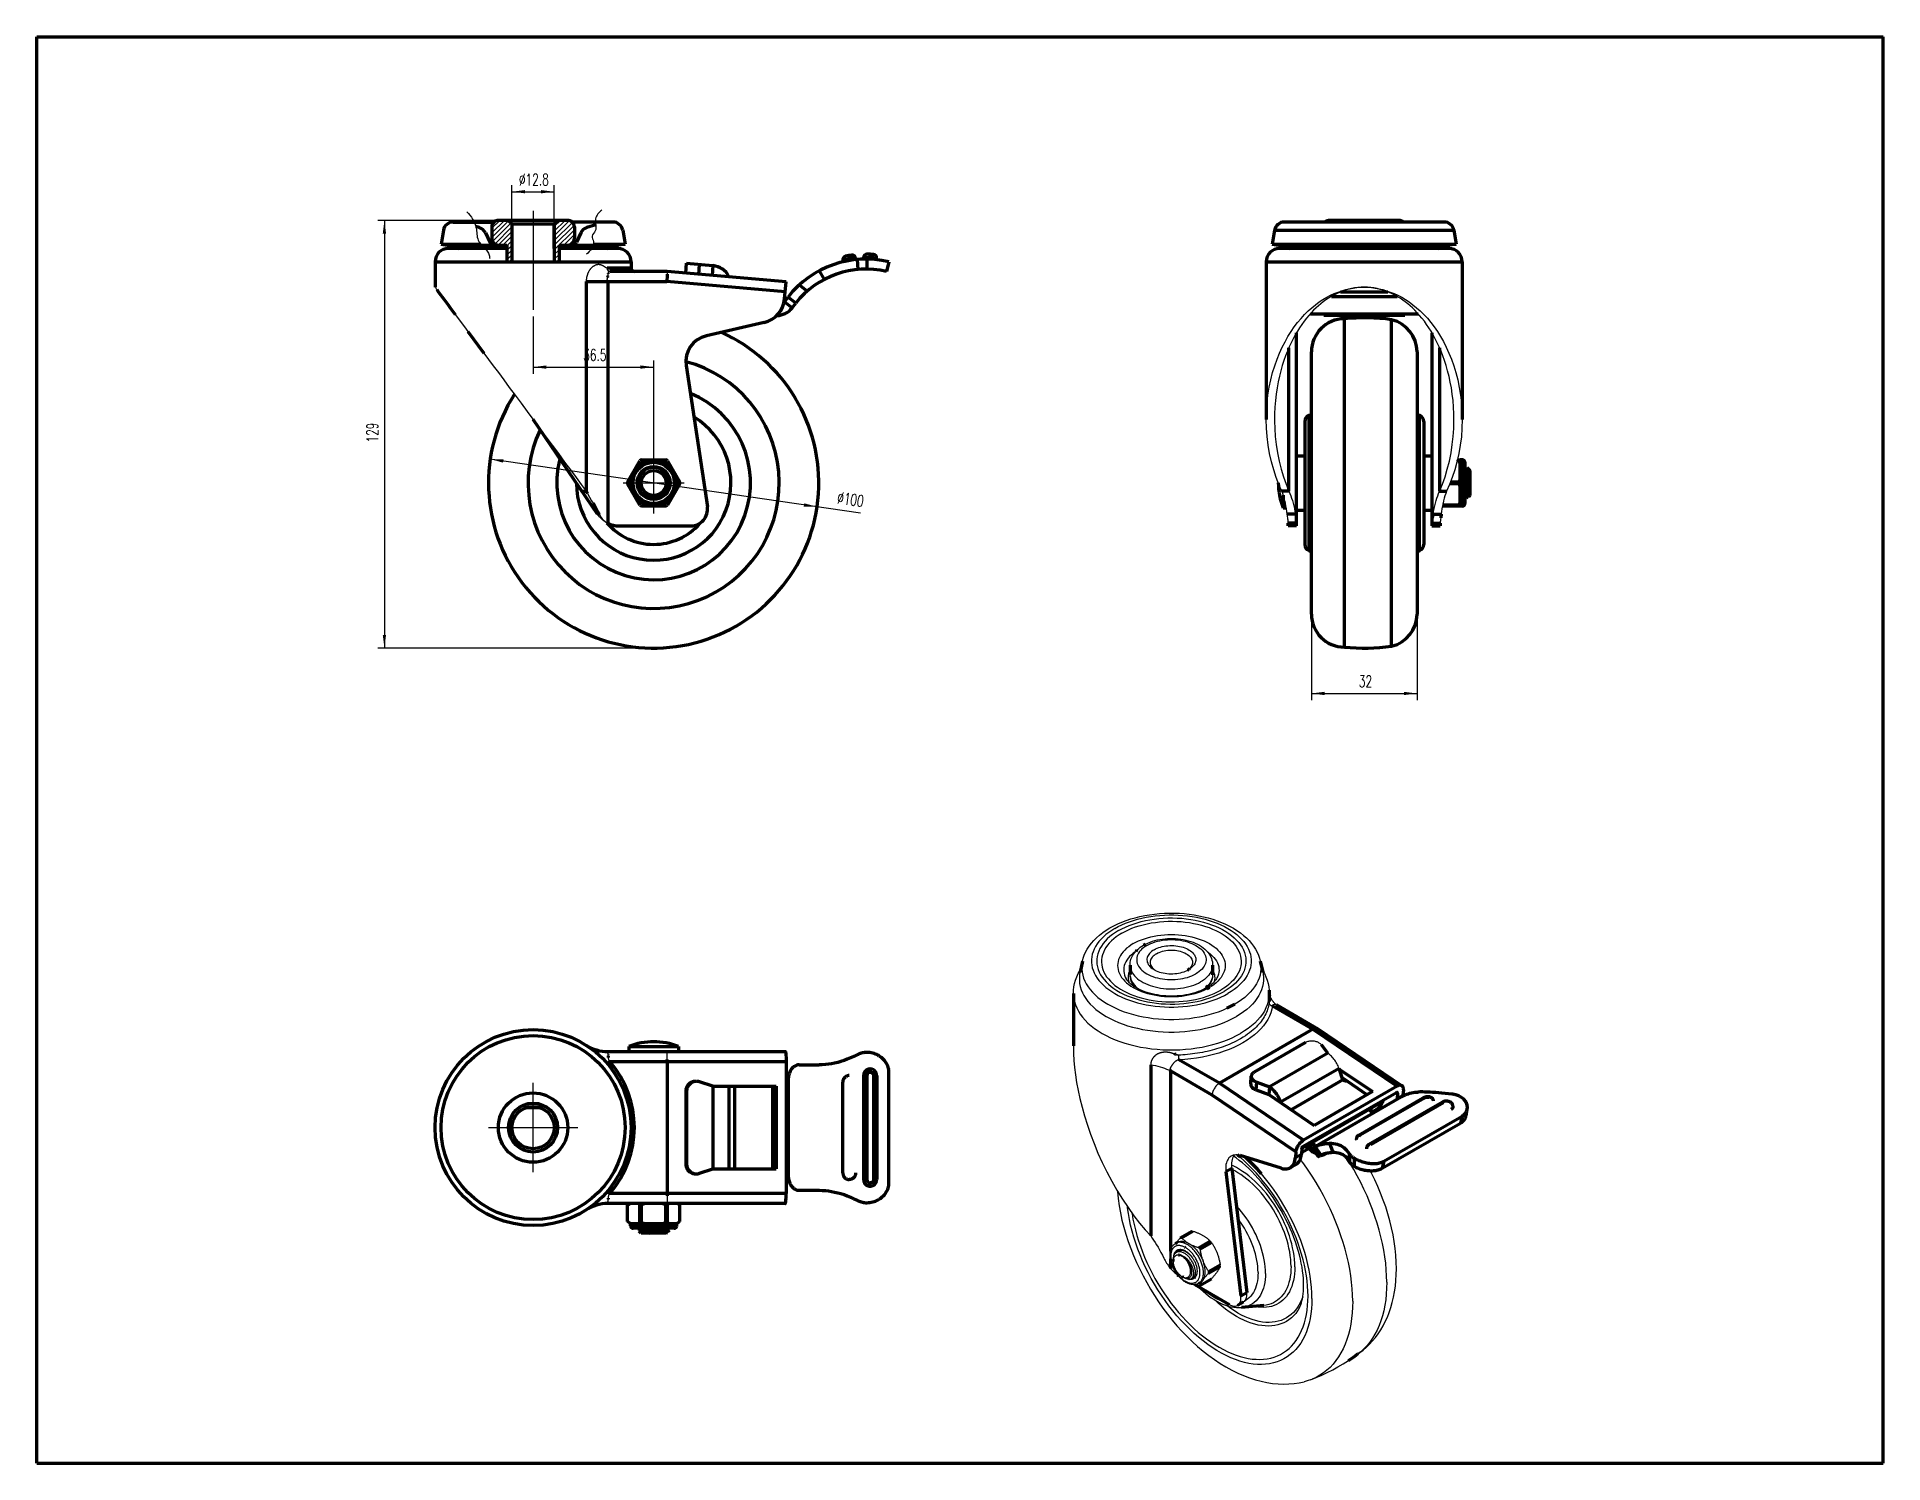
# Model space of a CAD drawing. Header units: millimetres. Extents: x 0 to 559, y 0 to 432.
import ezdxf

# ---------------------------------------------------------------- set-up
doc = ezdxf.new("R2010")
doc.units = ezdxf.units.MM
doc.linetypes.add('EB_DASHDOT', pattern=[39, 30, -3, 3, -3])
for name, color, linetype, lineweight in [('CAXA0', 7, 'Continuous', 70), ('CAXA1', 1, 'EB_DASHDOT', 25), ('CAXA3', 7, 'Continuous', 25), ('CAXA4', 3, 'Continuous', 25), ('CAXA5', 4, 'Continuous', 25)]:
    doc.layers.add(name, color=color, linetype=linetype, lineweight=lineweight)
doc.styles.add('标准', font='txt', dxfattribs={"width": 0.667, "bigfont": 'gbcbig.shx'})
doc.dimstyles.new('标准', dxfattribs={"dimtxt": 3.5, "dimasz": 4, "dimexe": 2, "dimexo": 0, "dimtad": 1, "dimdec": 1, "dimdsep": 46, "dimtxsty": '标准', "dimcen": 0, "dimdle": 6, "dimazin": 2, "dimtfac": 1, "dimtdec": 3, "dimtmove": 0, "dimatfit": 3, "dimfxl": 0, "dimtolj": 1, "dimtzin": 0, "dimarcsym": 0})

msp = doc.modelspace()

# ---------------------------------------------------------------- blocks, each defined once
blk = doc.blocks.new('CAXBLOCK0')
at = {"layer": 'CAXA0', "color": 0, "linetype": 'Continuous', "lineweight": 25}
for p, q in [((137.68, 372.44), (141.49, 376.25)), ((137.68, 373.85), (140.08, 376.25)), ((137.68, 371.02), (142.84, 376.19)), ((137.9, 369.83), (143.55, 375.48)), ((138.57, 369.09), (143.78, 374.3)), ((139.65, 368.75), (143.78, 372.88)), ((141.06, 368.75), (143.78, 371.47)), ((142.28, 368.55), (143.78, 370.05)), ((142.28, 367.14), (143.78, 368.64)), ((142.28, 365.72), (143.78, 367.22)), ((142.28, 364.31), (143.78, 365.81)), ((143.13, 363.75), (143.78, 364.4))]:
    blk.add_line(p, q, dxfattribs=at)
blk = doc.blocks.new('CAXBLOCK1')
at = {"layer": 'CAXA0', "color": 0, "linetype": 'Continuous', "lineweight": 25}
for p, q in [((156.58, 372.95), (159.88, 376.25)), ((156.58, 374.37), (158.46, 376.25)), ((156.58, 371.54), (161.22, 376.18)), ((156.58, 370.12), (162.11, 375.65)), ((156.58, 368.71), (162.62, 374.75)), ((156.58, 367.3), (162.68, 373.4)), ((159.45, 368.75), (162.68, 371.98)), ((160.87, 368.76), (162.67, 370.56)), ((156.58, 365.88), (158.08, 367.38)), ((156.58, 364.47), (158.08, 365.97)), ((157.28, 363.75), (158.08, 364.55))]:
    blk.add_line(p, q, dxfattribs=at)
blk = doc.blocks.new('*CAXBLOCK23')
at = {"layer": 'CAXA0', "linetype": 'Continuous', "lineweight": 25}
for points in [[(143.78, 384.93), (147.78, 384.43), (147.78, 385.43)], [(156.58, 384.93), (152.58, 384.43), (152.58, 385.43)]]:
    blk.add_hatch(color=0, dxfattribs=at).paths.add_polyline_path(points, flags=0)
at = {"layer": 'CAXA0', "color": 0, "linetype": 'Continuous', "lineweight": 25}
for p, q in [((143.78, 375.25), (143.78, 386.93)), ((156.58, 375.25), (156.58, 386.93)), ((143.78, 384.93), (156.58, 384.93))]:
    blk.add_line(p, q, dxfattribs=at)
at = {"layer": 'CAXA0', "color": 0, "linetype": 'Continuous', "lineweight": 25, "insert": (145.91, 390.35), "char_height": 3.5, "attachment_point": 1, "style": '标准'}
blk.add_mtext('{%%C}12.8', dxfattribs=at)
blk = doc.blocks.new('*CAXBLOCK34')
at = {"layer": 'CAXA4', "linetype": 'Continuous', "lineweight": 25}
for points in [[(385.75, 233.02), (389.75, 232.52), (389.75, 233.52)], [(417.75, 233.02), (413.75, 232.52), (413.75, 233.52)]]:
    blk.add_hatch(color=0, dxfattribs=at).paths.add_polyline_path(points, flags=0)
at = {"layer": 'CAXA4', "color": 0, "linetype": 'Continuous', "lineweight": 25}
for p, q in [((385.75, 257.05), (385.75, 231.02)), ((417.75, 257.05), (417.75, 231.02)), ((385.75, 233.02), (417.75, 233.02))]:
    blk.add_line(p, q, dxfattribs=at)
at = {"layer": 'CAXA4', "color": 0, "linetype": 'Continuous', "lineweight": 25, "insert": (400.13, 238.44), "char_height": 3.5, "attachment_point": 1, "style": '标准'}
blk.add_mtext('32', dxfattribs=at)
blk = doc.blocks.new('*CAXBLOCK45')
at = {"layer": 'CAXA4', "linetype": 'Continuous', "lineweight": 25}
for points in [[(105.18, 376.25), (104.68, 372.25), (105.68, 372.25)], [(105.18, 246.76), (104.68, 250.76), (105.68, 250.76)]]:
    blk.add_hatch(color=0, dxfattribs=at).paths.add_polyline_path(points, flags=0)
at = {"layer": 'CAXA4', "color": 0, "linetype": 'Continuous', "lineweight": 25}
for p, q in [((139.68, 376.25), (103.18, 376.25)), ((105.18, 376.25), (105.18, 246.76)), ((186.68, 246.76), (103.18, 246.76))]:
    blk.add_line(p, q, dxfattribs=at)
at = {"layer": 'CAXA4', "color": 0, "linetype": 'Continuous', "lineweight": 25, "insert": (99.76, 308.99), "char_height": 3.5, "attachment_point": 1, "rotation": 90, "style": '标准'}
blk.add_mtext('129', dxfattribs=at)
blk = doc.blocks.new('*CAXBLOCK56')
at = {"layer": 'CAXA4', "linetype": 'Continuous', "lineweight": 25}
for points in [[(150.18, 331.83), (154.18, 331.33), (154.18, 332.33)], [(186.68, 331.83), (182.68, 331.33), (182.68, 332.33)]]:
    blk.add_hatch(color=0, dxfattribs=at).paths.add_polyline_path(points, flags=0)
at = {"layer": 'CAXA4', "color": 0, "linetype": 'Continuous', "lineweight": 25}
for p, q in [((150.18, 347.16), (150.18, 329.83)), ((150.18, 331.83), (186.68, 331.83)), ((186.68, 306), (186.68, 333.83))]:
    blk.add_line(p, q, dxfattribs=at)
at = {"layer": 'CAXA4', "color": 0, "linetype": 'Continuous', "lineweight": 25, "insert": (165.38, 337.25), "char_height": 3.5, "attachment_point": 1, "style": '标准'}
blk.add_mtext('36.5', dxfattribs=at)
blk = doc.blocks.new('*CAXBLOCK67')
at = {"layer": 'CAXA4', "linetype": 'Continuous', "lineweight": 25}
for points in [[(137.21, 303.98), (141.24, 303.89), (141.1, 302.9)], [(236.14, 289.52), (232.26, 290.6), (232.11, 289.61)]]:
    blk.add_hatch(color=0, dxfattribs=at).paths.add_polyline_path(points, flags=0)
at = {"layer": 'CAXA4', "color": 0, "linetype": 'Continuous', "lineweight": 25}
blk.add_line((249.32, 287.6), (137.21, 303.98), dxfattribs=at)
at = {"layer": 'CAXA4', "color": 0, "linetype": 'Continuous', "lineweight": 25, "insert": (242.54, 294.07), "char_height": 3.5, "attachment_point": 1, "rotation": 351.6897, "style": '标准'}
blk.add_mtext('{%%C}100', dxfattribs=at)

# ---------------------------------------------------------------- dimensions: what is measured, and where the dimension line sits
at = {"layer": 'CAXA4'}
for base, p1, p2, text, picture, middle in [((150.178416, 384.933238), (143.778416, 375.250221), (156.578416, 375.250221), '{%%C}12.8', '*CAXBLOCK23', (150.178421, 387.955738)), ((168.428416, 331.832607), (150.178416, 347.155307), (186.678417, 306.000221), '36.5', '*CAXBLOCK56', (168.428422, 334.855107))]:
    dim = msp.add_linear_dim(base=base, p1=p1, p2=p2, text=text, dimstyle='标准', dxfattribs=at)
    dim.commit()
    dim.dimension.update_dxf_attribs({"geometry": picture, "text_midpoint": middle})
for base, p1, p2, angle, text, picture, middle in [((105.178339, 311.504483), (139.678416, 376.250221), (186.678417, 246.758744), 270, '129', '*CAXBLOCK45', (102.155839, 311.504478)), ((401.753232, 233.015994), (385.753237, 257.054118), (417.753226, 257.053653), 180, '32', '*CAXBLOCK34', (401.753237, 236.038494))]:
    dim = msp.add_linear_dim(base=base, p1=p1, p2=p2, angle=angle, text=text, dimstyle='标准', dxfattribs=at)
    dim.commit()
    dim.dimension.update_dxf_attribs({"geometry": picture, "text_midpoint": middle})
dim = msp.add_diameter_dim_2p(p1=(137.211859, 303.975684), p2=(236.144975, 289.524758), text='{%%C}100', dimstyle='标准', dxfattribs=at)
dim.commit()
dim.dimension.update_dxf_attribs({"geometry": '*CAXBLOCK67', "text_midpoint": (245.891876, 291.155624)})

# ---------------------------------------------------------------- linework, layer by layer
at = {"layer": 'CAXA0', "color": 7, "linetype": 'Continuous', "lineweight": 70}
for p, q in [((0, 0), (0, 431.8)), ((0, 431.8), (558.8, 431.8)), ((558.8, 0), (558.8, 431.8)), ((160.678416, 376.250221), (139.678416, 376.250221)), ((142.778416, 376.250221), (143.778416, 375.250221)), ((143.778416, 375.250221), (156.578416, 375.250221)), ((143.778416, 375.250221), (143.778416, 367.750221)), ((143.778416, 375.250221), (143.778416, 363.750221)), ((157.578416, 376.250221), (156.578416, 375.250221)), ((156.578416, 367.750221), (156.578416, 375.250221)), ((156.578416, 375.250221), (156.578416, 363.750221)), ((169.158172, 374.875039), (166.458873, 374.05238)), ((425.927837, 375.750221), (377.578651, 375.750221)), ((412.253244, 376.250221), (391.253244, 376.250221)), ((123.049396, 373.271165), (122.31347, 369.097517)), ((122.31347, 369.097517), (124.283085, 368.750221)), ((122.31347, 369.097517), (134.334467, 369.097517)), ((133.897958, 374.05238), (132.88874, 374.359957)), ((135.742297, 372.450543), (137.063929, 369.616294)), ((137.678416, 374.250221), (137.678416, 370.750221)), ((162.678416, 374.250221), (162.678416, 370.750221)), ((164.614535, 372.450543), (163.292902, 369.616294)), ((168.485815, 369.097517), (178.043362, 369.097517)), ((178.043362, 369.097517), (176.073747, 368.750221)), ((177.307435, 373.271165), (178.043362, 369.097517)), ((374.62423, 373.271175), (373.888301, 369.097517)), ((373.888301, 369.097517), (375.857917, 368.750221)), ((373.888301, 369.097517), (429.618187, 369.097517)), ((374.62423, 373.271175), (428.882258, 373.271175)), ((429.618187, 369.097517), (427.648571, 368.750221)), ((428.882258, 373.271175), (429.618187, 369.097517)), ((120.526612, 363.750221), (179.830213, 363.750221)), ((120.526615, 363.750221), (120.526615, 356.013092)), ((120.526615, 363.750221), (120.526615, 356.013092)), ((124.283085, 368.750221), (142.278416, 368.750221)), ((142.278416, 367.750221), (124.526612, 367.750221)), ((158.078416, 368.750221), (176.073747, 368.750221)), ((175.830213, 367.750221), (158.078416, 367.750221)), ((179.830216, 363.750221), (179.830216, 361.750221)), ((179.830216, 363.750221), (179.830216, 361.750221)), ((196.387973, 360.259448), (196.64944, 363.248032)), ((196.64944, 363.248032), (204.618997, 362.550787)), ((244.491014, 364.298999), (243.957871, 364.183731)), ((244.06959, 363.709957), (243.957871, 364.183731)), ((244.931363, 364.392323), (244.491014, 364.298999)), ((245.59164, 364.529099), (244.931363, 364.392323)), ((245.873151, 364.586228), (245.59164, 364.529099)), ((246.456998, 364.664485), (245.87315, 364.586231)), ((247.086122, 364.745596), (246.456998, 364.664485)), ((247.676577, 364.818701), (247.086122, 364.745596)), ((247.814428, 364.835334), (247.676577, 364.818701)), ((247.864646, 364.350366), (247.814428, 364.835334)), ((248.254364, 364.392128), (248.52435, 361.404301)), ((250.230798, 364.988878), (250.663888, 364.991283)), ((250.242281, 364.505152), (250.230798, 364.988878)), ((250.663888, 364.991283), (251.091623, 364.992142)), ((251.091623, 364.992142), (251.4782, 364.991633)), ((251.242809, 364.512473), (251.21395, 361.512612)), ((251.4782, 364.991633), (251.904103, 364.989661)), ((251.904103, 364.989661), (252.204125, 364.987354)), ((252.183643, 364.488284), (252.216833, 365.296367)), ((252.796123, 364.942542), (252.204124, 364.987353)), ((252.216833, 365.296367), (252.228259, 365.575164)), ((252.244776, 365.981925), (252.245129, 365.987397)), ((253.19363, 364.910822), (252.796123, 364.942542)), ((253.827464, 364.857543), (253.19363, 364.910822)), ((254.170922, 364.827271), (253.827464, 364.857543)), ((254.119838, 364.345865), (254.170922, 364.827271)), ((257.882519, 363.702877), (257.189689, 360.783975)), ((372.101444, 363.750221), (372.101444, 315.983978)), ((372.101444, 363.750221), (431.405044, 363.750221)), ((375.857917, 368.750221), (427.648571, 368.750221)), ((427.405044, 367.750221), (376.102143, 367.750221)), ((431.405044, 363.750221), (431.405044, 315.983906)), ((166.253308, 357.750221), (166.253308, 294.283844)), ((166.253308, 357.750221), (190.647435, 357.750221)), ((179.830216, 361.750221), (172.648465, 361.750221)), ((172.743462, 359.057107), (172.802092, 359.304167)), ((172.758772, 357.750221), (172.758772, 284.568482)), ((172.802092, 359.304167), (172.821565, 359.388397)), ((172.821565, 359.388397), (172.840573, 359.473778)), ((172.959297, 360.195487), (172.969723, 360.280578)), ((190.778417, 360.750221), (173.407533, 360.750221)), ((190.724397, 359.512962), (190.647435, 357.750221)), ((226.510444, 354.612614), (190.647435, 357.750221)), ((190.744734, 359.979131), (190.724397, 359.512962)), ((226.771911, 357.601198), (190.778417, 360.750221)), ((200.318865, 359.91554), (200.580332, 362.904124)), ((204.618997, 362.550787), (204.35753, 359.562202)), ((209.442102, 359.297561), (209.140265, 359.143767)), ((209.442102, 359.297561), (209.538203, 359.108952)), ((236.82188, 360.97661), (238.235114, 358.330335)), ((121.058199, 355.295886), (121.596817, 354.567027)), ((121.596817, 354.567027), (123.280993, 352.295803)), ((123.280993, 352.295803), (124.44466, 350.723287)), ((226.229864, 351.600594), (227.341916, 353.019516)), ((226.322438, 352.463694), (226.771911, 357.601198)), ((229.703146, 351.168951), (227.341916, 353.019516)), ((233.154988, 354.816262), (230.75645, 356.696067)), ((391.797297, 353.222132), (411.708116, 353.222132)), ((394.592658, 354.590044), (408.913554, 354.590044)), ((124.44466, 350.723287), (125.113991, 349.820798)), ((125.113991, 349.820798), (126.640471, 347.758471)), ((226.229864, 351.600594), (228.591094, 349.750028)), ((228.591094, 349.750028), (229.703146, 351.168951)), ((385.453872, 347.991392), (418.052853, 347.991392)), ((389.503244, 347.991392), (389.503244, 347.451808)), ((414.003244, 347.451159), (389.503244, 347.451159)), ((414.003244, 347.991392), (414.003244, 347.451808)), ((130.451692, 342.614061), (135.281427, 336.094608)), ((220.152488, 345.365979), (202.634095, 341.32154)), ((381.253244, 283.750221), (381.253244, 342.221629)), ((395.741205, 247.053652), (395.741205, 346.44679)), ((410.05636, 247.32248), (410.05636, 346.177962)), ((422.253244, 342.221786), (422.253244, 283.750221)), ((378.937591, 294.283844), (378.937591, 337.675434)), ((385.753237, 257.054118), (385.753237, 336.446324)), ((417.753226, 336.446789), (417.753226, 257.053653)), ((424.568897, 337.675954), (424.568897, 294.283844)), ((196.521711, 332.343201), (202.931187, 289.489832)), ((169.662725, 287.259411), (150.177457, 315.983664)), ((383.753242, 315.349786), (383.753242, 278.150656)), ((385.0692, 317.22917), (385.753237, 317.47814)), ((385.0692, 276.271271), (385.0692, 317.22917)), ((417.753251, 317.477686), (418.436893, 317.229023)), ((418.436893, 276.271419), (418.436893, 317.229023)), ((419.753246, 315.349495), (419.753246, 278.150947)), ((178.761752, 297.038154), (182.470727, 303.462288)), ((182.969442, 303.750221), (190.387393, 303.750221)), ((190.886108, 303.462288), (194.595083, 297.038154)), ((381.253242, 305.000221), (383.753242, 305.000221)), ((419.753246, 305.000221), (422.253246, 305.000221)), ((430.220985, 303.462288), (429.907608, 303.462288)), ((429.972262, 303.750221), (431.503244, 303.750221)), ((430.220985, 303.462288), (430.220985, 303.750221)), ((431.503244, 303.750221), (430.753244, 303.750221)), ((430.753244, 289.750221), (430.753244, 303.750221)), ((431.503244, 303.750221), (431.503244, 289.750221)), ((432.253244, 303.000221), (432.253244, 290.500221)), ((182.470727, 290.038154), (178.761752, 296.462288)), ((194.595083, 296.462288), (190.886108, 290.038154)), ((430.220985, 296.462288), (427.632754, 296.462288)), ((430.220985, 297.038154), (427.857313, 297.038154)), ((430.220985, 297.038154), (430.220985, 296.462288)), ((432.667964, 300.535457), (432.253244, 301.377412)), ((432.277831, 295.555571), (432.253244, 296.27742)), ((432.309917, 300.160303), (432.290309, 300.540803)), ((432.329525, 299.728109), (432.309917, 300.160303)), ((432.349133, 299.250774), (432.329525, 299.728109)), ((432.378545, 298.466119), (432.349133, 299.250774)), ((432.437368, 296.750221), (432.378545, 298.466119)), ((432.485228, 295.343265), (432.437368, 296.750221)), ((432.915015, 301.316093), (432.651723, 300.568409)), ((432.787465, 299.297344), (432.765374, 299.662824)), ((432.809557, 298.882868), (432.787465, 299.297344)), ((432.831648, 298.427368), (432.809557, 298.882868)), ((432.875831, 297.428967), (432.831648, 298.427368)), ((432.942106, 295.859062), (432.875831, 297.428967)), ((433.606321, 300.647144), (432.926657, 301.326808)), ((432.99131, 300.600413), (433.006185, 300.262149)), ((433.006185, 300.262149), (433.0211, 299.869245)), ((433.0211, 299.869245), (433.036115, 299.426114)), ((433.036115, 299.426114), (433.058939, 298.677969)), ((433.058939, 298.677969), (433.089377, 297.585786)), ((433.667964, 300.535457), (433.651724, 300.568407)), ((433.653489, 300.573414), (433.659459, 300.585409)), ((433.659459, 300.585409), (433.667329, 300.586136)), ((433.667329, 300.586136), (433.674224, 300.572723)), ((433.753244, 300.500221), (433.667345, 300.58612)), ((433.683894, 300.452683), (433.704261, 300.364438)), ((433.689142, 300.499308), (433.696678, 300.439543)), ((433.696678, 300.439543), (433.704261, 300.364438)), ((433.753244, 300.500055), (433.753244, 293.000387)), ((164.898003, 294.283844), (166.253308, 294.283844)), ((166.253308, 294.283844), (166.645171, 293.584476)), ((168.328973, 290.585938), (169.713149, 288.122128)), ((378.937591, 294.283844), (376.836842, 294.283844)), ((377.253244, 293.036872), (377.253244, 289.250221)), ((424.568897, 294.283844), (426.669646, 294.283844)), ((432.253244, 292.64392), (432.472182, 292.021827)), ((432.308178, 294.70593), (432.277831, 295.555571)), ((432.328409, 294.178881), (432.308178, 294.70593)), ((432.348639, 293.69332), (432.328409, 294.178881)), ((432.368871, 293.257081), (432.348639, 293.69332)), ((432.389102, 292.877204), (432.368871, 293.257081)), ((432.513944, 294.551965), (432.485228, 295.343265)), ((432.487368, 292.000221), (432.687368, 292.000221)), ((432.533088, 294.062582), (432.513944, 294.551965)), ((432.552232, 293.612038), (432.533088, 294.062582)), ((432.571376, 293.206844), (432.552232, 293.612038)), ((432.59052, 292.852856), (432.571376, 293.206844)), ((432.69821, 292.011238), (433.151723, 292.932033)), ((432.975243, 295.114947), (432.942106, 295.859062)), ((432.997334, 294.656238), (432.975243, 295.114947)), ((433.019426, 294.237809), (432.997334, 294.656238)), ((433.041517, 293.867708), (433.019426, 294.237809)), ((433.135466, 292.978148), (433.284347, 292.555606)), ((433.158235, 295.083619), (433.181657, 294.337442)), ((433.181657, 294.337442), (433.197011, 293.902367)), ((433.197011, 293.902367), (433.212253, 293.521138)), ((433.212253, 293.521138), (433.227488, 293.19654)), ((433.753244, 293.000221), (433.297001, 292.543978)), ((169.662728, 287.259408), (170.196528, 287.259408)), ((169.713149, 288.122128), (170.196528, 287.259408)), ((190.387393, 289.750221), (182.969442, 289.750221)), ((377.253244, 289.250221), (378.172913, 289.250221)), ((380.918854, 287.259408), (378.476508, 287.259408)), ((381.253242, 288.500221), (383.753242, 288.500221)), ((419.753246, 288.500221), (422.253246, 288.500221)), ((422.421892, 286.16711), (422.587634, 287.259411)), ((422.587634, 287.259408), (425.02998, 287.259408)), ((425.02998, 287.259408), (424.890007, 286.144488)), ((431.503244, 289.750221), (425.426058, 289.750221)), ((430.220985, 290.038154), (425.485682, 290.038154)), ((430.220985, 290.038154), (430.220985, 289.750221)), ((431.503244, 289.750221), (430.753244, 289.750221)), ((176.283347, 283.750221), (197.986192, 283.750221)), ((381.253244, 284.568482), (378.753244, 284.568482)), ((378.753244, 283.750221), (378.753244, 284.568482)), ((381.253244, 283.750221), (378.753244, 283.750221)), ((422.253244, 284.568482), (424.753244, 284.568482)), ((422.253244, 283.750221), (424.753244, 283.750221)), ((424.753244, 284.568482), (424.753244, 283.750221)), ((385.0692, 276.271271), (385.753237, 276.022302)), ((417.753251, 276.022755), (418.436893, 276.271419)), ((334.948786, 156.811436), (335.576215, 157.14971)), ((316.456105, 151.946279), (315.725919, 148.591451)), ((332.672688, 155.038285), (333.061478, 155.427496)), ((370.290763, 151.946279), (371.020949, 148.591451)), ((330.873434, 150.792855), (330.873434, 147.935096)), ((348.616022, 149.490011), (348.276136, 149.234276)), ((348.91601, 149.761876), (348.616022, 149.490011)), ((355.873434, 147.935096), (355.871531, 147.809176)), ((355.873434, 150.792855), (355.873434, 147.935096)), ((370.834821, 149.446614), (370.99157, 149.208809)), ((313.721634, 142.219579), (313.721634, 126.283253)), ((332.114867, 144.364744), (332.189582, 144.223883)), ((354.306206, 144.43636), (353.856844, 144.004584)), ((354.107934, 143.564507), (354.885501, 143.984972)), ((354.735349, 144.500209), (354.493006, 144.180826)), ((372.984807, 139.840181), (372.978467, 139.732511)), ((372.984776, 143.226852), (373.025234, 142.219579)), ((372.990762, 139.951958), (372.984807, 139.840181)), ((372.996422, 140.069352), (372.990762, 139.951958)), ((373.00192, 140.195882), (372.996422, 140.069352)), ((373.007234, 140.333176), (373.00192, 140.195882)), ((373.012225, 140.481307), (373.007234, 140.333176)), ((373.016683, 140.638263), (373.012225, 140.481307)), ((373.025234, 142.219579), (373.012694, 141.721742)), ((373.020443, 140.803992), (373.016683, 140.638263)), ((373.023293, 140.979032), (373.020443, 140.803992)), ((373.024968, 141.166094), (373.023293, 140.979032)), ((373.025234, 141.273238), (373.024968, 141.166094)), ((373.025234, 142.219579), (373.025234, 141.272664)), ((373.180698, 141.532762), (373.144568, 141.639215)), ((360.1999, 137.707419), (361.408775, 138.29306)), ((361.408775, 138.29306), (362.556624, 138.918292)), ((373.940227, 138.452355), (386.224167, 131.36038)), ((375.088125, 138.804181), (387.696208, 131.52509)), ((386.224167, 131.36038), (357.940013, 115.030613)), ((386.224167, 131.36038), (411.675516, 114.095184)), ((387.697016, 131.524624), (387.753091, 131.489479)), ((387.753852, 131.488966), (413.174776, 114.24441)), ((172.722206, 124.326814), (172.713607, 124.343818)), ((172.749688, 124.581379), (172.753683, 124.58232)), ((172.753683, 124.58232), (172.756524, 124.58297)), ((172.758772, 124.583475), (226.510444, 124.583475)), ((172.964, 123.265559), (172.953506, 123.385431)), ((172.978796, 123.079363), (172.964, 123.265559)), ((172.993475, 122.896872), (172.978796, 123.079363)), ((179.178417, 126.083475), (179.178417, 124.583475)), ((179.178417, 126.083475), (194.178417, 126.083475)), ((190.647435, 124.583475), (226.510444, 124.583475)), ((194.178417, 126.083475), (194.178417, 124.583475)), ((251.242809, 124.333475), (250.954233, 124.326987)), ((344.653293, 123.731065), (344.287154, 123.864098)), ((344.780577, 123.685719), (344.653293, 123.731065)), ((384.011689, 127.328861), (368.455405, 118.347489)), ((390.707697, 124.118426), (373.030101, 113.912322)), ((390.707697, 124.118426), (388.804368, 126.605568)), ((172.648465, 120.930985), (173.406262, 121.583475)), ((173.00391, 122.779771), (172.993475, 122.896872)), ((173.406375, 121.583475), (190.778417, 121.583475)), ((190.777634, 121.89725), (190.775495, 122.207558)), ((190.777634, 121.89725), (190.778417, 81.583475)), ((190.778417, 121.583475), (226.771911, 121.583475)), ((226.766084, 122.211592), (226.77035, 121.902575)), ((226.77035, 121.902575), (226.771911, 121.583475)), ((226.771911, 121.583475), (226.771911, 81.583475)), ((230.75645, 120.583475), (236.82188, 120.583475)), ((250.288717, 117.811276), (250.255117, 117.646128)), ((257.882519, 84.833475), (257.882519, 118.333475)), ((337.121663, 120.586163), (337.121663, 68.765713)), ((343.065341, 118.868921), (343.055066, 118.951733)), ((343.076835, 118.712728), (343.076835, 64.109839)), ((355.726083, 111.409846), (343.076835, 118.712728)), ((357.940013, 115.030613), (345.656892, 122.122116)), ((394.118161, 119.493172), (376.440565, 109.287068)), ((395.323529, 116.065622), (394.118161, 119.493172)), ((394.186115, 119.29994), (404.258981, 112.466903)), ((196.387973, 112.583475), (196.387973, 90.583475)), ((196.387973, 112.583475), (196.64944, 112.583475)), ((196.64944, 112.583475), (196.64944, 90.583475)), ((204.618997, 114.083475), (200.580332, 115.430448)), ((204.618997, 114.083475), (223.783327, 114.083475)), ((204.618997, 114.083475), (204.618997, 89.083475)), ((209.442102, 114.083475), (209.442102, 89.083475)), ((211.146743, 114.083475), (211.146743, 89.083475)), ((222.624555, 114.083475), (222.624555, 113.833475)), ((222.624555, 113.833475), (223.565437, 113.833475)), ((222.624555, 113.833475), (222.624555, 89.333475)), ((223.565437, 114.083475), (223.565437, 89.083475)), ((223.783327, 114.083475), (223.783327, 89.083475)), ((226.771911, 113.833475), (227.341916, 113.833475)), ((227.341916, 115.583475), (227.341916, 87.583475)), ((243.931177, 87.833475), (243.931177, 115.333475)), ((251.239575, 117.333475), (250.230516, 117.333475)), ((250.230516, 117.333475), (250.230516, 85.833475)), ((251.239575, 117.333475), (251.239575, 85.833475)), ((254.176505, 117.333475), (253.249367, 117.333475)), ((253.249367, 117.333475), (253.249367, 85.833475)), ((254.176505, 117.333475), (254.176505, 85.833475)), ((383.391363, 97.765418), (357.940013, 115.030613)), ((367.393149, 114.817451), (367.578035, 117.150896)), ((369.036985, 112.966232), (369.221871, 115.299676)), ((369.036985, 112.966232), (372.845215, 111.578877)), ((369.221871, 115.299676), (373.030101, 113.912322)), ((373.030101, 113.912322), (372.845215, 111.578877)), ((395.323529, 116.065622), (379.607171, 106.991832)), ((411.521444, 112.150647), (383.237291, 95.820881)), ((411.675516, 114.095184), (383.391363, 97.765418)), ((404.258981, 112.466903), (386.581385, 102.260799)), ((395.132468, 116.608918), (402.627189, 111.524793)), ((396.259141, 115.655989), (396.330736, 115.79606)), ((396.427311, 115.674239), (396.448682, 115.71605)), ((411.585051, 112.180365), (411.521444, 112.150647)), ((411.537308, 112.174033), (411.844182, 111.965862)), ((411.844182, 111.965862), (411.711241, 110.288015)), ((413.611942, 112.986472), (413.479001, 111.308625)), ((152.372158, 107.595514), (147.984673, 107.595514)), ((381.085165, 94.207241), (355.726083, 111.409846)), ((372.845215, 111.578877), (386.581385, 102.260799)), ((376.440565, 109.287068), (376.227133, 109.284717)), ((376.440565, 109.287068), (376.508519, 109.093836)), ((403.262825, 107.006938), (385.938781, 97.004956)), ((386.355596, 95.522337), (412.910572, 110.853768)), ((400.150817, 99.331356), (419.596713, 110.558383)), ((400.511718, 99.346683), (419.957073, 110.573398)), ((425.465245, 109.292609), (403.191474, 96.432918)), ((406.975121, 109.15022), (403.262825, 107.006938)), ((403.680918, 106.605964), (404.146705, 107.517243)), ((425.614905, 109.033388), (403.697877, 96.379662)), ((406.09542, 107.429147), (404.12449, 106.291237)), ((406.637979, 107.232307), (406.063623, 107.41079)), ((406.09542, 107.429147), (406.975121, 109.15022)), ((406.589387, 107.939054), (407.469088, 109.660126)), ((411.694582, 110.15172), (411.711241, 110.288015)), ((411.711241, 110.288015), (413.479001, 111.308625)), ((413.460601, 111.158085), (413.479001, 111.308625)), ((421.818898, 110.795127), (421.789933, 110.804478)), ((421.837884, 110.78777), (421.818898, 110.795127)), ((422.722469, 109.66309), (422.722635, 109.661098)), ((427.894181, 109.263109), (427.88704, 109.267574)), ((428.62806, 107.858737), (428.627957, 107.857685)), ((432.674881, 105.789469), (432.80589, 106.506842)), ((432.80589, 106.506842), (432.921339, 107.129221)), ((407.198157, 89.27318), (430.886135, 102.949359)), ((407.688064, 91.373628), (431.376042, 105.049807)), ((431.376042, 105.049807), (430.886135, 102.949359)), ((432.567514, 105.191602), (432.674881, 105.789469)), ((382.852925, 95.227851), (382.719984, 93.550005)), ((385.059081, 95.283884), (382.751819, 93.951793)), ((385.938781, 97.004956), (382.854875, 95.224473)), ((384.175201, 94.773579), (385.054902, 96.494651)), ((385.938781, 97.004956), (385.059081, 95.283884)), ((387.789265, 92.855013), (386.114925, 95.336909)), ((388.612002, 93.293923), (386.915973, 95.807969)), ((391.204898, 96.826887), (392.204209, 94.089258)), ((399.374674, 97.882474), (399.37441, 97.883907)), ((402.398986, 95.128124), (402.399009, 95.127019)), ((196.387973, 90.583475), (196.64944, 90.583475)), ((364.205048, 92.575333), (363.35422, 93.280268)), ((376.589393, 89.252918), (364.201967, 93.102345)), ((381.084614, 90.444592), (379.316855, 89.423982)), ((381.085165, 94.207241), (380.952224, 92.529394)), ((380.952224, 92.529394), (382.719984, 93.550005)), ((389.818469, 93.529869), (390.39427, 93.862306)), ((390.137938, 93.805558), (390.15778, 93.776146)), ((390.252757, 93.830981), (390.15778, 93.776146)), ((390.15778, 93.776146), (390.207896, 93.82105)), ((397.419626, 90.875158), (396.404646, 92.506796)), ((397.150499, 93.71385), (397.341409, 91.164063)), ((398.750437, 92.295801), (398.73003, 89.858189)), ((407.688064, 91.373628), (407.198157, 89.27318)), ((200.580332, 87.736501), (204.618997, 89.083475)), ((204.618997, 89.083475), (223.783327, 89.083475)), ((222.624555, 89.333475), (223.565437, 89.333475)), ((222.624555, 89.333475), (222.624555, 89.083475)), ((226.771911, 89.333475), (227.341916, 89.333475)), ((251.239575, 85.833475), (250.230516, 85.833475)), ((254.176505, 85.833475), (253.249367, 85.833475)), ((359.879841, 88.266834), (361.6476, 89.287445)), ((359.879841, 88.266834), (364.412043, 50.660345)), ((361.6476, 89.287445), (366.179803, 51.680956)), ((173.406262, 81.583475), (172.648465, 82.235965)), ((172.756396, 78.584008), (172.753395, 78.584697)), ((172.758631, 78.583507), (172.756396, 78.584008)), ((190.647435, 78.583475), (172.758772, 78.583475)), ((172.964599, 79.907918), (172.989724, 80.224772)), ((190.778417, 81.583475), (173.407533, 81.583475)), ((178.756517, 78.051216), (179.678417, 78.583475)), ((226.510444, 78.583475), (190.647435, 78.583475)), ((190.777764, 81.269699), (190.775609, 80.959391)), ((190.778417, 81.583475), (190.777764, 81.269699)), ((226.771911, 81.583475), (190.778417, 81.583475)), ((194.596391, 78.053482), (193.678417, 78.583475)), ((226.766084, 80.955358), (226.77035, 81.264375)), ((226.77035, 81.264375), (226.771911, 81.583475)), ((230.75645, 82.583475), (236.82188, 82.583475)), ((250.954234, 78.839975), (251.242809, 78.833475)), ((178.761752, 78.051216), (178.756517, 78.051216)), ((178.756517, 73.115734), (178.756517, 78.051216)), ((178.761752, 73.115734), (178.756517, 73.115734)), ((179.678417, 72.583475), (178.756517, 73.115734)), ((178.761752, 73.115734), (178.761752, 78.051216)), ((182.470727, 78.051216), (182.969442, 78.051216)), ((182.470727, 73.115734), (182.470727, 78.051216)), ((182.470727, 73.115734), (182.969442, 73.115734)), ((182.969442, 73.115734), (182.969442, 78.051216)), ((190.387393, 78.051216), (190.886108, 78.051216)), ((190.387393, 73.115734), (190.387393, 78.051216)), ((190.387393, 73.115734), (190.886108, 73.115734)), ((190.886108, 73.115734), (190.886108, 78.051216)), ((193.678417, 72.583475), (194.600317, 73.115734)), ((194.600317, 78.051216), (194.595083, 78.051216)), ((194.595083, 73.115734), (194.595083, 78.051216)), ((194.600317, 73.115734), (194.595083, 73.115734)), ((194.600317, 73.115734), (194.600317, 78.051216)), ((179.678417, 72.583475), (193.678417, 72.583475)), ((179.678417, 71.833475), (179.678417, 72.583475)), ((193.678417, 71.833475), (179.678417, 71.833475)), ((192.928417, 71.083475), (180.428417, 71.083475)), ((181.928417, 71.083475), (181.928417, 70.899351)), ((181.928417, 71.083475), (181.928417, 70.899351)), ((181.939434, 70.888509), (182.860229, 70.434996)), ((182.928417, 69.583475), (182.287002, 70.22489)), ((182.906344, 70.451253), (182.298155, 70.237017)), ((182.801482, 70.99739), (183.168125, 71.016998)), ((190.428417, 69.583475), (182.928417, 69.583475)), ((183.273547, 70.308123), (182.943692, 70.293047)), ((183.168125, 71.016998), (183.58798, 71.036605)), ((183.658458, 70.323088), (183.273547, 70.308123)), ((183.58798, 71.036605), (184.054684, 71.056213)), ((184.092372, 70.337975), (183.658458, 70.323088)), ((183.85983, 70.549253), (184.239358, 70.571345)), ((184.823368, 70.360288), (184.092372, 70.337975)), ((184.239358, 70.571345), (184.665803, 70.593436)), ((184.665803, 70.593436), (185.130963, 70.615528)), ((185.130963, 70.615528), (185.881556, 70.648665)), ((185.508074, 69.632457), (187.331079, 69.709778)), ((187.415736, 69.69204), (185.508074, 69.632457)), ((185.979676, 69.673166), (185.508074, 69.632457)), ((185.881556, 70.648665), (187.959264, 70.737031)), ((186.723729, 69.734031), (185.979676, 69.673166)), ((187.991574, 69.834969), (186.723729, 69.734031)), ((187.331079, 69.709778), (188.331751, 69.75396)), ((188.358988, 69.722058), (187.415736, 69.69204)), ((188.748646, 70.464693), (187.643311, 70.434966)), ((187.959264, 70.737031), (188.670896, 70.770168)), ((188.483268, 69.875173), (187.991574, 69.834969)), ((188.331751, 69.75396), (188.789087, 69.776052)), ((189.007135, 69.744558), (188.358988, 69.722058)), ((188.953291, 69.91528), (188.483268, 69.875173)), ((188.670896, 70.770168), (189.099263, 70.79226)), ((189.499912, 70.486856), (188.748646, 70.464693)), ((188.789087, 69.776052), (189.205822, 69.798143)), ((189.393443, 69.95529), (188.953291, 69.91528)), ((189.39149, 69.759318), (189.007135, 69.744558)), ((189.099263, 70.79226), (189.481063, 70.814351)), ((189.205822, 69.798143), (189.57394, 69.820235)), ((189.73275, 69.773927), (189.39149, 69.759318)), ((189.950934, 70.501639), (189.499912, 70.486856)), ((190.027857, 69.788451), (189.73275, 69.773927)), ((190.354438, 70.51647), (189.950934, 70.501639)), ((190.704515, 70.531412), (190.354438, 70.51647)), ((190.428417, 69.583475), (190.699489, 69.854546)), ((190.463653, 70.918755), (190.797944, 71.083475)), ((190.463653, 69.918755), (191.031446, 70.198484)), ((191.406811, 70.614536), (190.496605, 70.934996)), ((190.687345, 69.867774), (190.496605, 69.934996)), ((191.066604, 70.221661), (191.428417, 70.583475)), ((191.404805, 70.583475), (191.425295, 70.59358)), ((191.404805, 70.583475), (191.428417, 70.583475)), ((191.426654, 70.603687), (191.406811, 70.614536)), ((191.425295, 70.59358), (191.428417, 70.599347)), ((191.428417, 70.599347), (191.426654, 70.603687)), ((191.428417, 70.599351), (191.428417, 70.583475)), ((193.678417, 71.833475), (193.678417, 72.583475)), ((346.077993, 68.18951), (349.567891, 70.204391)), ((346.430639, 68.221012), (349.920537, 70.235894)), ((351.675944, 65.192702), (355.165842, 67.207584)), ((343.076835, 61.828912), (343.076835, 58.959661)), ((343.903956, 61.080219), (343.903952, 61.603925)), ((343.961886, 61.683294), (343.929981, 61.492623)), ((344.646617, 66.530052), (345.176945, 66.836235)), ((345.350984, 64.338017), (345.38636, 64.377055)), ((345.73627, 62.934403), (345.562661, 62.961572)), ((345.91391, 62.890558), (345.73627, 62.934403)), ((345.863524, 64.713483), (345.877868, 64.719348)), ((347.616273, 65.264822), (347.405455, 65.380679)), ((352.02859, 64.754008), (355.518488, 66.76889)), ((345.542094, 56.624778), (345.343292, 56.865537)), ((345.406809, 57.017715), (345.59173, 56.794386)), ((346.55555, 56.487471), (346.878155, 56.30121)), ((346.832755, 56.344199), (347.01571, 56.268357)), ((349.741121, 55.903917), (349.751707, 55.903633)), ((350.429678, 56.222248), (350.293606, 56.166608)), ((350.559148, 56.28932), (350.429678, 56.222248)), ((354.651243, 57.994533), (358.141141, 60.009414)), ((354.651243, 57.524337), (358.141141, 59.539218)), ((350.457531, 54.030398), (360.915389, 47.992688)), ((351.646585, 54.405678), (352.176913, 54.711862)), ((352.02859, 53.793171), (355.518488, 55.808052)), ((364.412043, 50.660345), (366.179803, 51.680956)), ((365.183138, 48.765677), (363.415378, 47.745066)), ((371.357003, 47.759688), (364.647111, 47.143073)), ((396.944816, 31.022), (398.464323, 32.052486)), ((398.464323, 32.052486), (399.95006, 33.130776)), ((399.269594, 32.63692), (399.38923, 32.710686)), ((0, 0), (558.8, 0))]:
    msp.add_line(p, q, dxfattribs=at)
at = {"layer": 'CAXA0'}
for p, q in [((126.00382, 375.750221), (138.356431, 375.750221)), ((174.353012, 375.750221), (162.0004, 375.750221)), ((142.278416, 368.750221), (142.278416, 363.750221)), ((158.078416, 368.750221), (158.078416, 363.750221))]:
    msp.add_line(p, q, dxfattribs=at)
at = {"layer": 'CAXA0', "color": 7, "linetype": 'Continuous', "lineweight": 70}
for points in [[(245.709757, 365.552043), (245.707024, 365.568196), (245.706358, 365.573641)], [(245.956852, 364.091032), (245.720725, 365.488325), (245.709757, 365.552043)], [(252.228259, 365.575164), (252.241644, 365.90095), (252.244776, 365.981925)], [(226.510444, 124.583475), (226.538255, 124.565563), (226.565188, 124.51662), (226.591241, 124.436644), (226.616681, 124.324092), (226.641241, 124.180508), (226.66413, 124.010526), (226.685293, 123.813285), (226.704784, 123.589647), (226.721975, 123.346831), (226.73679, 123.084209), (226.749304, 122.802409), (226.759114, 122.510526), (226.766084, 122.211592)], [(248.254364, 123.607668), (247.26219, 123.110271), (246.274995, 122.65925), (245.293858, 122.254605), (244.320772, 121.897598), (243.355848, 121.586967), (242.397387, 121.318928), (241.446291, 121.09274), (240.503878, 120.909145), (239.569222, 120.766577), (238.64285, 120.664515), (237.726662, 120.603481), (236.82188, 120.583475)], [(250.954233, 124.326987), (250.886446, 124.323724), (250.535268, 124.29591), (250.189323, 124.250033), (249.847584, 124.185641), (249.51116, 124.103186), (249.183285, 124.004025), (248.86505, 123.888612), (248.555405, 123.756493), (248.254364, 123.607668)], [(257.882519, 118.333475), (257.865057, 118.734208), (257.82028, 119.126247), (257.748161, 119.509591), (257.647401, 119.885143), (257.519185, 120.252), (257.367198, 120.607455), (257.192102, 120.950749), (256.993075, 121.282641), (256.771575, 121.602698), (256.527537, 121.911686), (256.260848, 122.20884), (255.972902, 122.491428), (255.663086, 122.760026), (255.33186, 123.014058), (254.982266, 123.249064), (254.613311, 123.465193), (254.225916, 123.662296), (253.826055, 123.835471), (253.413408, 123.98415), (252.988351, 124.1089), (252.557978, 124.206528), (252.124715, 124.275967), (251.686297, 124.318282), (251.242809, 124.333475)], [(230.75645, 120.583475), (230.522651, 120.575119), (230.290624, 120.545121), (230.06041, 120.493481), (229.82957, 120.419563), (229.600681, 120.324002), (229.381074, 120.208704), (229.172229, 120.07346), (228.972242, 119.918479), (228.783067, 119.746294), (228.604723, 119.557073), (228.436694, 119.350648), (228.280034, 119.129057), (228.134451, 118.892356), (227.999736, 118.640488), (227.877023, 118.375318), (227.765923, 118.096357), (227.666357, 117.804095), (227.579887, 117.501869), (227.506437, 117.18718), (227.44569, 116.862528), (227.398841, 116.538747), (227.366209, 116.219451), (227.347252, 115.901027), (227.341916, 115.583475)], [(250.255117, 117.646128), (250.23603, 117.480964), (250.230588, 117.333475)], [(250.257144, 117.657015), (250.237531, 117.497437), (250.230798, 117.333475)], [(251.652521, 119.247949), (251.582244, 119.225308), (251.426813, 119.16469), (251.276964, 119.091302), (251.133707, 119.005689), (250.998097, 118.908442), (250.871086, 118.800216), (250.753527, 118.681808), (250.646288, 118.554059), (250.550118, 118.417844), (250.465637, 118.27417), (250.393467, 118.124105), (250.334116, 117.968735), (250.287898, 117.809083)], [(250.881521, 118.809669), (250.778156, 118.708093), (250.682385, 118.599257), (250.595028, 118.484164), (250.516182, 118.363018), (250.44544, 118.234807), (250.383494, 118.099896), (250.331136, 117.958967)], [(251.652495, 119.247936), (251.631363, 119.241423), (251.49459, 119.192929), (251.361597, 119.134603), (251.232946, 119.066645), (251.109486, 118.989458), (250.992104, 118.9036)], [(252.245129, 118.333104), (252.169984, 118.32838), (252.09619, 118.318648), (252.023746, 118.303909), (251.952329, 118.284045), (251.882263, 118.259173), (251.814531, 118.229646), (251.749103, 118.195353), (251.686009, 118.156405), (251.626325, 118.11348), (251.570178, 118.066578), (251.517441, 118.015701), (251.468815, 117.961532), (251.424385, 117.904273), (251.384065, 117.843723), (251.3483, 117.779966), (251.316891, 117.712912), (251.290037, 117.642651), (251.268775, 117.569541), (251.25345, 117.493701), (251.243717, 117.415012), (251.239575, 117.333475)], [(252.204126, 119.333289), (252.058591, 119.326002), (251.914101, 119.308168), (251.771417, 119.279909), (251.652495, 119.247936)], [(252.204174, 119.333273), (252.208411, 119.327878), (252.212672, 119.31157), (252.216843, 119.284527), (252.220851, 119.247047), (252.224662, 119.199542), (252.228272, 119.142533), (252.231604, 119.076646), (252.234615, 119.002605), (252.237338, 118.921222), (252.23967, 118.83339)], [(254.176453, 117.333475), (254.171036, 117.480342), (254.152067, 117.645167), (254.119495, 117.807879), (254.073508, 117.967338), (254.014414, 118.12258), (253.942515, 118.272606), (253.858271, 118.416317), (253.762316, 118.552625), (253.655273, 118.680515), (253.537853, 118.799089), (253.410934, 118.907496), (253.275374, 119.004937), (253.132115, 119.09073), (252.98222, 119.164281), (252.82671, 119.225045), (252.666676, 119.272613), (252.503329, 119.306679), (252.337828, 119.32699), (252.204231, 119.333272)], [(252.23967, 118.83339), (252.243157, 118.642296), (252.244365, 118.541131), (252.245049, 118.437688), (252.245129, 118.333104)], [(252.245129, 118.333104), (252.320005, 118.328409), (252.393533, 118.318736), (252.465714, 118.304086), (252.536873, 118.284344), (252.606684, 118.259624), (252.674176, 118.230272), (252.739382, 118.19618), (252.80227, 118.157454), (252.861774, 118.114767), (252.917772, 118.068114), (252.970388, 118.017499), (253.018925, 117.963607), (253.063283, 117.906688), (253.103564, 117.846491), (253.139371, 117.782953), (253.17095, 117.71598), (253.198058, 117.645666), (253.219565, 117.572236), (253.235097, 117.495765), (253.245031, 117.416178), (253.249367, 117.333475)], [(368.455405, 118.347489), (368.271218, 118.229673), (368.108021, 118.103353), (367.965813, 117.968528), (367.843788, 117.823974), (367.742752, 117.670915), (367.665132, 117.513026), (367.611492, 117.350188), (367.581267, 117.182519), (367.578221, 117.150317)], [(199.377495, 115.583337), (199.259211, 115.580867), (198.989635, 115.557929), (198.725311, 115.511381), (198.466366, 115.440649), (198.212673, 115.346307), (197.97032, 115.230617), (197.739582, 115.093064), (197.520184, 114.934163), (197.317391, 114.757729), (197.131606, 114.563337), (196.962426, 114.351412), (196.813913, 114.127038), (196.686564, 113.889916), (196.579882, 113.640346), (196.496425, 113.384318), (196.437048, 113.123829), (196.400898, 112.856881), (196.387973, 112.583475)], [(199.638962, 115.583337), (199.520678, 115.580867), (199.251102, 115.557929), (198.986778, 115.511381), (198.727834, 115.440649), (198.47414, 115.346307), (198.231788, 115.230617), (198.001049, 115.093064), (197.781651, 114.934163), (197.578859, 114.757729), (197.393073, 114.563337), (197.223894, 114.351412), (197.07538, 114.127038), (196.948032, 113.889916), (196.841349, 113.640346), (196.757893, 113.384318), (196.698516, 113.123829), (196.662365, 112.856881), (196.64944, 112.583475)], [(200.580332, 115.430448), (200.317785, 115.504342), (200.054019, 115.554073), (199.789036, 115.579643), (199.638962, 115.583337)], [(245.872474, 117.332978), (245.727197, 117.324442), (245.564273, 117.301954), (245.4036, 117.265905), (245.246309, 117.216545), (245.093575, 117.154188), (244.946472, 117.079218), (244.806008, 116.992185), (244.673231, 116.893701), (244.549062, 116.784419), (244.434337, 116.66514), (244.329907, 116.536735), (244.236465, 116.40006), (244.154605, 116.256125), (244.08494, 116.106048), (244.027918, 115.950864), (243.983825, 115.791556), (243.952959, 115.629149), (243.935502, 115.464752), (243.931214, 115.333475)], [(367.393335, 114.816872), (367.390296, 114.680599), (367.408936, 114.511296), (367.451715, 114.341186), (367.517608, 114.174351), (367.607173, 114.010871), (367.719852, 113.850666), (367.85294, 113.69758), (368.006931, 113.551788), (368.181332, 113.413115), (368.371956, 113.28489), (368.577409, 113.168222), (368.799085, 113.062003), (369.036985, 112.966232)], [(367.578221, 117.150317), (367.575182, 117.014043), (367.593822, 116.844741), (367.636601, 116.67463), (367.702494, 116.507796), (367.792059, 116.344315), (367.904738, 116.18411), (368.037826, 116.031025), (368.191817, 115.885232), (368.366218, 115.746559), (368.556842, 115.618334), (368.762295, 115.501667), (368.983971, 115.395448), (369.221871, 115.299676)], [(373.030101, 113.912322), (373.316611, 113.706273), (373.597485, 113.482232), (373.872723, 113.2402), (374.143406, 112.979052), (374.408454, 112.699912), (374.664622, 112.406156), (374.912043, 112.097263), (375.150584, 111.773755), (375.3766, 111.440575), (375.589682, 111.097936), (375.790239, 110.745626), (375.975848, 110.387953), (376.145701, 110.026354), (376.300607, 109.659392), (376.440565, 109.287068)], [(396.488546, 115.689007), (396.448231, 115.677651), (396.344286, 115.660699), (396.237549, 115.654795), (396.127908, 115.660387), (396.015476, 115.677028), (395.904742, 115.704054), (395.795776, 115.741884), (395.688507, 115.790098), (395.587219, 115.846772), (395.493341, 115.911262), (395.405444, 115.984213), (395.323529, 116.065622)], [(411.771059, 112.174704), (411.740699, 112.190454), (411.694092, 112.200604), (411.6426, 112.197018), (411.585051, 112.180365)], [(413.174847, 114.243644), (413.046623, 114.315127), (412.887082, 114.369415), (412.711857, 114.394416), (412.521444, 114.391055), (412.321988, 114.35944), (412.11554, 114.299608), (411.900049, 114.211523), (411.675516, 114.095184)], [(411.844182, 111.965862), (411.843103, 112.032616), (411.83245, 112.088318), (411.812222, 112.132968), (411.781248, 112.167237), (411.771059, 112.174704)], [(413.611942, 112.986472), (413.618942, 113.22736), (413.603378, 113.447737), (413.56525, 113.647603), (413.503652, 113.828685), (413.41949, 113.989256), (413.31548, 114.124133), (413.190975, 114.232477), (413.174847, 114.243644)], [(413.785919, 111.321247), (414.224476, 111.516456), (414.672797, 111.691224), (415.130881, 111.845551), (415.599082, 111.979514), (416.077047, 112.093035), (416.563712, 112.185884), (417.058722, 112.257984), (417.562433, 112.30941), (418.074843, 112.340165)], [(428.297283, 111.696346), (427.243995, 111.811525), (426.227022, 111.916824), (425.247124, 112.012003), (424.306604, 112.097161), (423.404649, 112.171873), (422.53738, 112.234904), (421.704912, 112.285617), (420.908702, 112.323939), (420.146987, 112.34908), (419.419772, 112.360383), (418.72877, 112.357548), (418.074843, 112.340165)], [(403.262825, 107.006938), (403.440124, 106.822603), (403.620092, 106.655726), (403.802731, 106.506309), (403.989517, 106.37345), (404.178973, 106.258051), (404.366668, 106.16281), (404.552561, 106.088202), (404.621176, 106.067912)], [(406.09542, 107.429147), (406.238161, 107.524473), (406.362837, 107.631746), (406.469449, 107.750964), (406.558763, 107.883684), (406.588922, 107.93913)], [(406.975121, 109.15022), (407.117862, 109.245546), (407.242538, 109.352818), (407.34915, 109.472036), (407.438464, 109.604757), (407.468623, 109.660202)], [(407.468623, 109.660202), (407.509713, 109.749424), (407.545028, 109.854876)], [(413.785919, 111.321247), (413.614689, 111.237604), (413.429408, 111.141988), (413.230107, 111.034386), (413.01461, 110.913535), (412.924671, 110.861908)], [(419.769315, 110.648482), (419.615241, 110.568935), (419.595421, 110.557614)], [(419.596713, 110.558383), (419.623421, 110.572237), (419.68218, 110.593164), (419.745671, 110.603805), (419.813171, 110.60404), (419.883907, 110.593865), (419.957073, 110.573398)], [(420.093193, 110.775717), (419.928724, 110.717121), (419.769315, 110.648482)], [(419.957073, 110.573398), (420.013692, 110.603843), (420.072353, 110.632151), (420.133058, 110.658316), (420.195886, 110.682303), (420.260759, 110.704133), (420.327443, 110.723888), (420.396218, 110.74167), (420.466807, 110.757351), (420.538146, 110.77067), (420.610281, 110.781575), (420.683171, 110.790085), (420.755615, 110.796042), (420.827564, 110.799388), (420.899073, 110.800149), (420.969098, 110.798304), (421.037469, 110.793858), (421.10436, 110.786778), (421.169239, 110.776994), (421.231931, 110.764472), (421.292613, 110.74922), (421.351288, 110.731225)], [(421.132039, 110.920978), (420.95811, 110.922132), (420.783257, 110.912807), (420.608018, 110.893278), (420.43422, 110.863878), (420.262302, 110.824691), (420.093193, 110.775717)], [(421.81892, 110.795118), (421.641495, 110.849381), (421.474397, 110.885309), (421.304503, 110.908897), (421.132039, 110.920978)], [(421.789933, 110.804478), (421.721064, 110.818442), (421.649396, 110.821882), (421.575843, 110.814711), (421.501182, 110.797025), (421.426082, 110.769082), (421.351288, 110.731224)], [(422.722616, 109.66111), (422.700766, 109.811099), (422.664525, 109.946053), (422.613689, 110.075417), (422.548814, 110.198569), (422.469082, 110.316505), (422.374459, 110.42793), (422.265682, 110.530928), (422.141732, 110.625401), (422.001897, 110.710388), (421.837912, 110.787759)], [(427.887049, 109.267568), (427.74628, 109.345341), (427.593459, 109.414606), (427.43527, 109.472222), (427.272016, 109.518578), (427.104591, 109.553698), (426.934858, 109.577514), (426.763308, 109.590147), (426.590624, 109.591631), (426.419016, 109.581965), (426.248935, 109.561186), (426.081024, 109.529195), (425.917316, 109.48611), (425.758531, 109.43186), (425.60476, 109.365871), (425.465292, 109.292586)], [(428.627945, 107.857585), (428.633105, 107.930026), (428.632946, 108.056575), (428.621295, 108.181875), (428.598166, 108.306353), (428.563617, 108.429013), (428.517888, 108.54884), (428.460637, 108.666217), (428.391862, 108.780284), (428.311784, 108.889959), (428.21985, 108.995289), (428.115766, 109.095666), (427.999882, 109.189844), (427.894187, 109.263105)], [(428.627957, 107.857685), (428.621892, 107.810718), (428.602519, 107.722354), (428.572938, 107.635505), (428.532639, 107.549413), (428.48133, 107.464575), (428.418879, 107.381679), (428.344346, 107.300498), (428.257083, 107.221568), (428.157134, 107.146052), (428.044432, 107.074859)], [(430.923662, 110.87091), (430.664779, 111.013482), (430.39679, 111.143167), (430.11973, 111.260092), (429.832551, 111.364608), (429.536358, 111.456604), (429.234398, 111.535614), (428.927761, 111.601662), (428.615386, 111.65517), (428.297283, 111.696346)], [(432.921389, 107.129211), (432.948088, 107.299508), (432.969628, 107.569844), (432.965838, 107.843833), (432.936691, 108.121529), (432.882105, 108.401891), (432.801078, 108.680938), (432.693011, 108.958711), (432.558453, 109.234113), (432.39816, 109.501657), (432.211504, 109.76087), (431.999154, 110.011389), (431.763866, 110.248286), (431.506602, 110.469885), (431.226513, 110.677497), (430.923662, 110.87091)], [(431.376042, 105.049807), (431.647055, 105.223913), (431.892605, 105.410865), (432.112673, 105.610573), (432.306979, 105.824004), (432.475722, 106.049833), (432.619594, 106.284486), (432.738527, 106.526953), (432.832474, 106.777666), (432.902163, 107.03521), (432.921389, 107.129211)], [(430.886135, 102.949359), (431.158382, 103.122414), (431.407099, 103.306676), (431.632267, 103.502062), (431.833697, 103.709482), (432.011507, 103.927705), (432.166126, 104.153404), (432.29744, 104.385638), (432.405461, 104.624829), (432.490812, 104.869685), (432.553993, 105.120168), (432.567697, 105.191569)], [(381.085165, 94.207241), (381.117496, 94.462754), (381.171149, 94.723093), (381.246122, 94.988258), (381.343697, 95.261237), (381.462593, 95.539043), (381.598973, 95.812708), (381.753407, 96.082097), (381.925325, 96.347345), (382.109177, 96.59989), (382.305353, 96.839318), (382.513464, 97.066043), (382.726792, 97.272748), (382.943099, 97.456992), (383.164622, 97.621215), (383.391363, 97.765418)], [(382.852925, 95.227851), (382.865192, 95.302311), (382.886117, 95.376245), (382.915699, 95.449652), (382.955334, 95.524687), (383.003626, 95.599196), (383.056387, 95.666716), (383.11222, 95.725093), (383.172521, 95.776481), (383.237291, 95.820881)], [(385.059081, 95.283884), (385.413677, 94.915213), (385.773614, 94.58146), (386.138891, 94.282625), (386.512464, 94.016908), (386.891377, 93.786109), (387.266767, 93.595627), (387.29812, 93.583043)], [(385.938781, 97.004956), (386.11608, 96.820621), (386.296048, 96.653745), (386.478687, 96.504327), (386.665473, 96.371469), (386.854929, 96.256069), (387.042624, 96.160828), (387.228517, 96.08622), (387.297132, 96.06593)], [(386.11382, 95.338341), (386.112517, 95.344699), (386.124175, 95.364878), (386.155607, 95.393897), (386.207357, 95.431567), (386.280956, 95.478441), (386.336736, 95.511448)], [(386.336736, 95.511448), (386.375184, 95.533366), (386.48624, 95.593955), (386.61276, 95.659547), (386.756014, 95.730883), (386.915973, 95.807969)], [(386.915973, 95.807969), (387.35453, 96.003178), (387.802851, 96.177947), (388.260935, 96.332274), (388.729137, 96.466236), (389.207101, 96.579757), (389.693766, 96.672606), (390.188777, 96.744706), (390.692487, 96.796133), (391.204898, 96.826887)], [(391.204898, 96.826887), (391.830538, 96.827935), (392.435235, 96.780936), (393.018122, 96.686297), (393.578231, 96.544742), (394.114815, 96.356504), (394.627407, 96.121109), (395.115576, 95.83925), (395.57818, 95.510953), (396.013784, 95.134332), (396.42143, 94.708767), (396.800589, 94.235194), (397.150499, 93.71385)], [(400.150828, 99.331336), (400.118199, 99.312098), (399.979544, 99.220999), (399.855293, 99.123532), (399.74505, 99.019976), (399.648227, 98.91033), (399.564853, 98.794989), (399.495347, 98.675041), (399.439632, 98.55106), (399.397726, 98.423571), (399.36996, 98.294187), (399.356295, 98.164034), (399.356637, 98.033297), (399.371083, 97.903073), (399.374704, 97.882377)], [(400.151358, 99.331669), (400.178063, 99.345521), (400.236821, 99.366449), (400.300313, 99.377091), (400.367813, 99.377326), (400.438551, 99.367151), (400.511718, 99.346683)], [(400.25164, 99.104606), (400.271818, 99.138901), (400.297267, 99.173526), (400.328083, 99.2084), (400.364876, 99.243179), (400.407849, 99.277756), (400.456796, 99.312256), (400.511718, 99.346683)], [(403.190947, 96.432584), (403.06977, 96.35631), (402.951391, 96.267891), (402.844671, 96.173087), (402.74935, 96.072357), (402.665062, 95.965844), (402.592213, 95.854491), (402.530913, 95.739016), (402.480933, 95.619396), (402.44264, 95.496712), (402.416226, 95.371936), (402.401694, 95.244946), (402.399025, 95.127064)], [(196.387973, 90.583475), (196.400898, 90.310069), (196.437048, 90.043121), (196.496425, 89.782631), (196.579882, 89.526603), (196.686564, 89.277034), (196.813913, 89.039911), (196.962426, 88.815538), (197.131606, 88.603612), (197.317391, 88.40922), (197.520184, 88.232786), (197.739582, 88.073886), (197.97032, 87.936332), (198.212673, 87.820643), (198.466366, 87.7263), (198.725311, 87.655569), (198.989635, 87.60902), (199.259211, 87.586083), (199.377495, 87.583613)], [(196.64944, 90.583475), (196.662365, 90.310069), (196.698516, 90.043121), (196.757893, 89.782631), (196.841349, 89.526603), (196.948032, 89.277034), (197.07538, 89.039911), (197.223894, 88.815538), (197.393073, 88.603612), (197.578859, 88.40922), (197.781651, 88.232786), (198.001049, 88.073886), (198.231788, 87.936332), (198.47414, 87.820643), (198.727834, 87.7263), (198.986778, 87.655569), (199.251102, 87.60902), (199.520678, 87.586083), (199.638962, 87.583613)], [(370.675945, 87.529403), (369.412866, 88.960994), (368.124334, 90.332392), (366.810159, 91.643149), (365.768522, 92.615534)], [(376.589393, 89.252918), (377.051159, 89.134295), (377.49475, 89.066652), (377.920166, 89.04999), (378.330124, 89.084903), (378.721906, 89.170798), (379.087365, 89.305886), (379.315657, 89.423701)], [(379.315657, 89.423701), (379.425949, 89.491198), (379.738209, 89.725705), (380.01765, 90.004528), (380.263585, 90.328595), (380.476702, 90.696979), (380.652568, 91.102017), (380.789705, 91.541155), (380.88959, 92.016948), (380.952224, 92.529394)], [(381.083417, 90.444311), (381.193708, 90.511809), (381.505968, 90.746315), (381.78541, 91.025138), (382.031345, 91.349206), (382.244462, 91.717589), (382.420327, 92.122627), (382.557464, 92.561766), (382.65735, 93.037558), (382.719984, 93.550005)], [(387.920784, 92.961897), (387.887445, 92.942145), (387.833719, 92.907188), (387.800521, 92.880497), (387.787322, 92.862279), (387.788029, 92.856643)], [(387.788029, 92.856643), (387.793965, 92.852934), (387.82022, 92.852761), (387.865389, 92.86192), (387.929204, 92.880696), (388.011546, 92.909454), (388.111903, 92.948521)], [(388.612002, 93.293923), (388.449003, 93.221813), (388.302856, 93.155103), (388.173594, 93.093786), (388.059928, 93.037167), (387.963255, 92.985859), (387.920784, 92.961897)], [(388.111903, 92.948521), (388.230339, 92.998326), (388.366424, 93.059022)], [(388.366424, 93.059022), (388.518868, 93.130557), (388.689364, 93.214288)], [(388.612002, 93.293923), (388.982497, 93.445479), (389.360307, 93.581271), (389.745433, 93.701296), (390.138083, 93.805597), (390.538048, 93.894132), (390.944705, 93.966778), (391.357848, 94.023494), (391.777682, 94.06432), (392.204209, 94.089258)], [(388.689364, 93.214288), (388.87591, 93.309329), (389.071674, 93.412277), (389.274317, 93.52209), (389.40611, 93.595545)], [(388.765312, 93.252981), (389.038203, 93.270021), (389.349875, 93.333104), (389.639069, 93.438405), (389.814471, 93.528475)], [(389.814471, 93.528475), (389.908371, 93.586086), (390.15778, 93.776146)], [(392.204209, 94.089258), (392.765871, 94.089384), (393.305782, 94.044593), (393.823163, 93.955251), (394.31718, 93.822031), (394.787123, 93.645121), (395.232461, 93.424032), (395.652862, 93.159417), (396.047244, 92.851271), (396.414045, 92.497738), (396.752313, 92.098209), (397.061663, 91.65358)], [(397.061663, 91.65358), (397.427686, 91.011655), (397.531263, 90.861085), (397.652132, 90.712165), (397.790632, 90.564161), (397.946397, 90.417402), (398.118351, 90.273368), (398.306117, 90.132508), (398.51002, 89.994154), (398.73003, 89.858189)], [(397.150499, 93.71385), (397.25805, 93.551255), (397.383512, 93.389946), (397.526877, 93.229713), (397.688557, 93.069763), (397.86811, 92.910439), (398.064232, 92.753323), (398.276467, 92.598894), (398.505213, 92.446431), (398.750437, 92.295801)], [(398.73003, 89.858189), (399.022564, 89.696144), (399.330967, 89.542339), (399.655185, 89.396966), (399.997431, 89.259674), (400.35539, 89.131144), (400.722241, 89.013321), (401.098054, 88.906989), (401.482724, 88.81212), (401.869206, 88.729792), (402.256819, 88.66084), (402.646289, 88.605367), (403.032713, 88.56353), (403.415442, 88.535793), (403.79522, 88.522567), (404.169252, 88.523977), (404.537116, 88.540072), (404.899347, 88.571511), (405.254589, 88.619329), (405.603949, 88.683754), (405.946424, 88.765079), (406.277502, 88.86443), (406.595705, 88.982301), (406.902584, 89.118524), (407.198157, 89.27318)], [(398.750437, 92.295801), (399.074283, 92.115063), (399.413639, 91.942255), (399.768444, 91.777591), (400.141071, 91.620631), (400.529035, 91.472179), (400.92501, 91.334546), (401.329034, 91.208579), (401.741031, 91.09427), (402.153549, 90.993033), (402.565845, 90.905805), (402.978712, 90.832692), (403.387037, 90.774062), (403.790143, 90.730456), (404.188814, 90.702306), (404.580148, 90.689868), (404.963735, 90.69323), (405.34011, 90.713092), (405.707804, 90.750622), (406.067979, 90.806038), (406.419586, 90.879703), (406.757841, 90.972998), (407.08118, 91.086518), (407.391247, 91.220031), (407.688064, 91.373628)], [(199.638962, 87.583613), (199.789036, 87.587307), (200.054019, 87.612877), (200.317785, 87.662608), (200.580332, 87.736501)], [(227.341916, 87.583475), (227.347235, 87.266302), (227.36615, 86.948233), (227.398713, 86.629267), (227.445463, 86.305796), (227.506085, 85.981428), (227.57939, 85.666991), (227.665697, 85.364977), (227.765078, 85.072894), (227.875964, 84.794094), (227.998439, 84.529073), (228.132885, 84.277336), (228.278152, 84.04075), (228.434395, 83.819299), (228.601956, 83.612999), (228.77991, 83.423769), (228.968779, 83.251385), (229.168543, 83.096071), (229.377374, 82.960424), (229.597267, 82.844615), (229.826666, 82.748473), (230.058114, 82.67408), (230.28899, 82.622129), (230.521782, 82.591928), (230.75645, 82.583475)], [(243.931228, 87.833475), (243.936671, 87.685606), (243.955484, 87.521269), (243.987694, 87.359089), (244.033107, 87.200175), (244.091398, 87.045519), (244.162265, 86.896089), (244.24527, 86.752921), (244.339781, 86.617106), (244.445189, 86.489641), (244.560813, 86.371383), (244.685797, 86.263176), (244.819294, 86.165815), (244.960393, 86.079963), (245.10806, 86.006202), (245.261282, 85.945075), (245.418987, 85.896985), (245.580012, 85.86222), (245.743222, 85.841029), (245.872151, 85.833972)], [(247.814428, 87.833475), (247.808481, 87.678804), (247.791024, 87.52733), (247.762676, 87.379872), (247.724336, 87.237917), (247.676577, 87.101321), (247.619103, 86.968501), (247.551814, 86.839478), (247.475341, 86.715676), (247.390073, 86.59775), (247.296408, 86.486292), (247.194868, 86.381961), (247.086122, 86.285437), (246.970845, 86.197277), (246.849591, 86.117865), (246.722917, 86.047554), (246.59197, 85.98692), (246.456998, 85.936021), (246.317109, 85.894718), (246.172412, 85.863496), (246.024161, 85.843074), (245.87315, 85.833946)], [(250.230558, 85.833475), (250.234786, 85.703782), (250.252346, 85.538959), (250.283526, 85.376083), (250.328148, 85.216298), (250.385933, 85.060575), (250.456597, 84.909931), (250.539674, 84.765469), (250.634545, 84.628292), (250.740603, 84.499426), (250.857132, 84.379786), (250.983257, 84.270233), (251.118135, 84.171574), (251.260827, 84.0845), (251.410255, 84.009622), (251.539873, 83.95669)], [(250.230798, 85.833475), (250.236857, 85.677923), (250.25465, 85.525531)], [(250.283561, 85.377135), (250.322699, 85.234211), (250.371485, 85.096662), (250.430188, 84.963008), (250.498868, 84.833327), (250.576892, 84.709004), (250.663888, 84.59066), (250.759458, 84.478886), (250.863057, 84.374368)], [(250.974006, 84.277796), (251.091623, 84.189728), (251.215326, 84.110567), (251.344518, 84.040689), (251.4782, 83.980594), (251.539858, 83.956729)], [(251.239575, 85.833475), (251.24315, 85.756024), (251.252035, 85.680792), (251.266232, 85.607779), (251.285867, 85.536969), (251.310813, 85.468377), (251.34069, 85.402052), (251.375569, 85.337687), (251.41538, 85.275589), (251.459524, 85.216725), (251.508099, 85.161125), (251.561007, 85.108758), (251.617363, 85.060507), (251.677193, 85.016465), (251.74047, 84.976539), (251.806229, 84.941328), (251.874362, 84.910898), (251.944976, 84.885183), (252.017424, 84.86458), (252.091492, 84.849223), (252.167395, 84.838978), (252.245129, 84.833845)], [(251.242809, 78.833475), (251.685634, 78.848635), (252.12337, 78.890819), (252.555932, 78.960026), (252.985593, 79.057338), (253.40992, 79.181673), (253.821796, 79.32979), (254.22076, 79.502202), (254.607218, 79.698394), (254.975418, 79.913581), (255.324484, 80.14759), (255.655363, 80.400593), (255.965094, 80.66832), (256.253273, 80.950219), (256.520456, 81.246842), (256.765149, 81.55558), (256.987495, 81.875707), (257.187529, 82.20795), (257.363608, 82.551868), (257.516552, 82.908289), (257.645704, 83.276386), (257.747211, 83.653245), (257.819834, 84.037893), (257.864927, 84.431303), (257.882519, 84.833475)], [(251.539858, 83.956729), (251.615937, 83.930442), (251.758025, 83.890252), (251.904103, 83.860413), (252.053073, 83.841433), (252.204125, 83.833661)], [(252.204175, 83.833684), (252.208435, 83.839078), (252.212689, 83.855386), (252.216833, 83.882428), (252.220845, 83.919908), (252.224677, 83.967413), (252.228259, 84.024422), (252.231594, 84.090308), (252.234647, 84.164348), (252.23732, 84.245731), (252.239658, 84.333563), (252.241644, 84.426878), (252.243131, 84.524655), (252.244132, 84.62582), (252.245129, 84.833845)], [(252.204224, 83.833683), (252.353893, 83.841329), (252.519128, 83.862943), (252.682138, 83.8983), (252.841769, 83.947145), (252.996802, 84.009148), (253.14614, 84.083917), (253.288769, 84.1709), (253.423612, 84.269473), (253.549715, 84.378967), (253.666233, 84.498574), (253.772295, 84.627416), (253.867173, 84.764598), (253.950264, 84.90909), (254.020949, 85.059777), (254.078759, 85.215563), (254.123411, 85.375432), (254.154621, 85.53839), (254.172213, 85.703294), (254.176468, 85.833475)], [(253.249367, 85.833475), (253.245798, 85.756095), (253.236957, 85.680955), (253.222845, 85.608056), (253.203341, 85.5374), (253.178563, 85.468985), (253.148873, 85.402802), (253.114187, 85.338518), (253.074585, 85.276466), (253.03067, 85.217639), (252.982348, 85.162078), (252.92971, 85.109742), (252.873639, 85.061506), (252.814113, 85.017465), (252.751152, 84.977523), (252.685698, 84.942269), (252.617968, 84.911767), (252.547744, 84.885951), (252.475319, 84.865212), (252.40079, 84.84968), (252.324061, 84.839225), (252.245129, 84.833845)], [(226.510444, 78.583475), (226.538255, 78.601386), (226.565188, 78.65033), (226.591241, 78.730305), (226.616681, 78.842858), (226.641241, 78.986442), (226.66413, 79.156424), (226.685293, 79.353664), (226.704784, 79.577302), (226.721975, 79.820119), (226.73679, 80.08274), (226.749304, 80.364541), (226.759114, 80.656424), (226.766084, 80.955358)], [(236.82188, 82.583475), (237.726672, 82.563469), (238.642873, 82.502433), (239.569262, 82.400368), (240.50395, 82.25779), (241.446397, 82.074182), (242.397493, 81.847995), (243.355876, 81.579982), (244.320683, 81.269391), (245.293699, 80.912406), (246.27484, 80.507758), (247.262088, 80.056716), (248.254364, 79.559281)], [(248.254364, 79.559281), (248.555214, 79.410529), (248.864713, 79.278459), (249.182849, 79.16307), (249.510665, 79.063902), (249.847077, 78.981415), (250.188857, 78.916991), (250.534903, 78.87109), (250.886236, 78.843251), (250.954234, 78.839975)]]:
    msp.add_lwpolyline(points, dxfattribs=at)
for centre, radius in [((186.678417, 296.750221), 7), ((186.678417, 296.750221), 6.25), ((186.678417, 296.750221), 5), ((186.678417, 296.750221), 4.825), ((186.678417, 296.750221), 3.75), ((150.178416, 101.583475), 29.6518), ((150.178416, 101.583475), 27.864943), ((150.178416, 101.583475), 10.5), ((150.178416, 101.583475), 7.4), ((150.178416, 101.583475), 6.4)]:
    msp.add_circle(centre, radius, dxfattribs=at)
for centre, radius, start, end in [((126.00382, 372.750221), 3, 90, 170.00001248), ((139.678416, 374.250221), 2, 131.37561075, 180), ((139.678416, 374.250221), 2, 90, 131.37561075), ((160.678416, 374.250221), 1.999999, 48.62441075, 90), ((160.678416, 374.250221), 2, 0, 48.62441075), ((174.353012, 372.750221), 3, 9.99999083, 90), ((377.578651, 372.750221), 3, 90, 169.99981445), ((391.253244, 374.250221), 2, 90, 131.37561075), ((412.253244, 374.250221), 1.999999, 48.62441075, 90), ((425.927837, 372.750221), 2.999999, 10.00018555, 90), ((133.023371, 371.182694), 3, 25.00000663, 73.05048294), ((138.423391, 370.250221), 1.5, 204.99998125, 270), ((139.678416, 370.750221), 2, 180, 270), ((160.678416, 370.750221), 2, 270, 360), ((161.933441, 370.250221), 1.5, 270, 335.00000261), ((167.333461, 371.182694), 3, 106.94953533, 155.00000144), ((124.526612, 363.750221), 4, 90, 180), ((127.682019, 370.750221), 3, 221.81031461, 270), ((172.674813, 370.750221), 3, 270, 318.18968539), ((175.830213, 363.750221), 4, 0, 90), ((250.954216, 334.513861), 30.000001, 76.64737832, 141.91315544), ((244.931177, 364.413243), 0.999999, 101.38940922, 193.26834064), ((250.954216, 334.513861), 31.500001, 97.79079379, 101.38944002), ((246.819746, 364.732335), 1.000001, 5.91188941, 97.79076946), ((251.230516, 365.01261), 1, 89.48095045, 181.35987159), ((250.954216, 334.513861), 31.5, 85.82161588, 89.48094953), ((253.176505, 364.932793), 1, 353.94275815, 85.82161212), ((376.101444, 363.750221), 4, 90, 180), ((379.256851, 370.750221), 3.000001, 221.8647276, 270), ((424.249637, 370.750221), 3, 270, 318.1352724), ((427.405044, 363.750221), 4, 0, 90), ((180.830216, 361.750221), 1, 180, 270), ((204.096063, 356.573618), 6, 27.00000064, 85.00000502), ((250.954216, 334.513861), 27, 76.6473775, 141.9131546), ((218.35288, 353.16094), 8, 282.99999619, 354.99999985), ((223.868634, 353.451159), 6, 270.75910539, 321.91315544), ((401.753257, 285.312838), 61.42886, 82.23177189, 95.61653762), ((186.678417, 296.750221), 49.991477, 147.49306884, 65.85245818), ((204.433703, 333.526579), 8, 102.99999619, 188.50653699), ((395.753263, 336.446796), 10.000001, 90.06908726, 180.00004011), ((407.753225, 336.446796), 10.000001, 0, 76.68451214), ((186.678417, 296.750221), 38, 154.87286736, 75.10827417), ((186.678417, 296.750221), 29.313463, 165.62024291, 67.71682762), ((186.678417, 296.750221), 23.397935, 180.1827361, 58.61601691), ((385.753242, 315.349786), 1.999999, 110.00005829, 180), ((417.753246, 315.349495), 2, 0, 70.01198613), ((186.678417, 296.750221), 7.9219, 117.91703944, 122.08295692), ((186.678417, 296.750221), 7.9219, 57.91703696, 62.08295417), ((431.503244, 303.000221), 0.75, 0, 90), ((186.678417, 296.750221), 7.921899, 177.91704245, 182.08295755), ((186.678417, 296.750221), 4.750001, 7.05881811, 5.71526447), ((186.678417, 296.750221), 7.9219, 357.91704271, 2.08295729), ((395.253244, 296.750221), 19.5, 180, 202.61986495), ((186.678417, 296.750221), 7.9219, 237.91704308, 242.08296056), ((186.678417, 296.750221), 7.9219, 297.91704583, 302.08296304), ((197.986192, 288.750221), 5, 270, 8.50653416), ((431.503244, 290.500221), 0.75, 270, 360), ((186.678417, 296.750221), 18.599273, 220.41988375, 319.071298), ((176.283347, 291.750221), 8, 243.85962618, 270), ((385.753242, 278.150656), 2, 180, 249.99995151), ((417.753246, 278.150947), 2, 289.98801387, 360), ((395.753263, 257.053645), 10.000001, 180, 269.93095857), ((407.753225, 257.053645), 10, 283.31552929, 0.00004584), ((401.753257, 308.187604), 61.42886, 264.38346238, 277.76822811), ((172.758771, 136.583474), 11.999999, 237.17179303, 270.00000477), ((186.678417, 108.083475), 19.5, 67.38013505, 112.61986495), ((150.178416, 101.583475), 30.6518, 319.2719304, 40.72948114), ((226.374993, 107.583456), 10.000001, 83.07194742, 87.72371047), ((226.374993, 95.583494), 10.000001, 272.27626663, 276.92842212), ((172.758772, 66.583475), 12, 90, 122.8282084), ((180.428417, 71.833475), 0.75, 180, 270), ((192.928417, 71.833475), 0.75, 270, 360)]:
    msp.add_arc(centre, radius, start, end, dxfattribs=at)
at = {"layer": 'CAXA1'}
msp.add_line((150.178416, 379.16465), (150.178416, 347.155307), dxfattribs=at)
at = {"layer": 'CAXA1', "linetype": 'EB_DASHDOT', "lineweight": 25}
for p, q in [((186.678417, 287.500221), (186.678417, 306.000221)), ((177.428417, 296.750221), (195.928417, 296.750221)), ((150.178416, 88.083475), (150.178416, 115.083475)), ((136.678416, 101.583475), (163.678416, 101.583475))]:
    msp.add_line(p, q, dxfattribs=at)
at = {"layer": 'CAXA3', "color": 7, "linetype": 'Continuous', "lineweight": 25}
for points in [[(171.781461, 362.226183), (171.724589, 362.264017), (171.665526, 362.302465), (171.604091, 362.341587), (171.539819, 362.380974), (171.472862, 362.420612), (171.403016, 362.460514), (171.329257, 362.50031), (171.251186, 362.540282), (171.169119, 362.580147), (171.083087, 362.618686), (170.99243, 362.656066), (170.897715, 362.692119), (170.800838, 362.72512), (170.701902, 362.754783), (170.600763, 362.781394), (170.498995, 362.80408), (170.396796, 362.822606), (170.293969, 362.837206), (170.191533, 362.847716), (170.089794, 362.85403), (169.988475, 362.856254), (169.887728, 362.854539), (169.787624, 362.84889), (169.688122, 362.839303), (169.589212, 362.825915), (169.490899, 362.808739), (169.393205, 362.787762), (169.296144, 362.763079), (169.199733, 362.734707), (169.10398, 362.702628), (169.008884, 362.666887), (168.914456, 362.6275), (168.820709, 362.584451), (168.727642, 362.537725), (168.63526, 362.487341), (168.54358, 362.43328), (168.452614, 362.375472), (168.362361, 362.313933), (168.272843, 362.248647), (168.184102, 362.179496), (168.096134, 362.106494), (168.008964, 362.029627), (167.922666, 361.948734), (167.837187, 361.863759), (167.752602, 361.774758), (167.669179, 361.681738), (167.58676, 361.584409), (167.505526, 361.483061), (167.426267, 361.378577), (167.348996, 361.270731), (167.273732, 361.15975), (167.201283, 361.047195), (167.131818, 360.933077), (167.065207, 360.817385), (167.001821, 360.701655), (166.941791, 360.585954), (166.885021, 360.470213), (166.831537, 360.355772), (166.781485, 360.24289), (166.734747, 360.131307), (166.690949, 360.021575), (166.650113, 359.913795), (166.612238, 359.807867), (166.576911, 359.704045), (166.544123, 359.602362), (166.513898, 359.502785), (166.485867, 359.40547), (166.460032, 359.310492), (166.436402, 359.217776), (166.414617, 359.12726), (166.394673, 359.039031), (166.376581, 358.953003), (166.360003, 358.868846), (166.344919, 358.786618), (166.331351, 358.706262), (166.319025, 358.627287), (166.30791, 358.549698), (166.298038, 358.473489), (166.289219, 358.398156), (166.281423, 358.323611), (166.27468, 358.249942), (166.268888, 358.176899), (166.264036, 358.104439), (166.260136, 358.032607), (166.257119, 357.96128), (166.254964, 357.890421), (166.253694, 357.820068), (166.253308, 357.750221)], [(172.1167, 361.994051), (171.985154, 362.085532), (171.937827, 362.118697), (171.888186, 362.153132), (171.781461, 362.226183)], [(172.648465, 361.750221), (172.607813, 361.753169), (172.566981, 361.759534), (172.525967, 361.769315), (172.484649, 361.782968), (172.443148, 361.800037), (172.401838, 361.819158), (172.36087, 361.840185), (172.320098, 361.863264), (172.279445, 361.88747), (172.239152, 361.912526), (172.198983, 361.93871), (172.158145, 361.965925), (172.1167, 361.994051)], [(173.406262, 360.750221), (173.30735, 360.758776), (173.21013, 360.784295), (173.116267, 360.826341), (173.027364, 360.884195), (172.944945, 360.956868), (172.870419, 361.043114), (172.805062, 361.141459), (172.749991, 361.250221), (172.706149, 361.367537), (172.674287, 361.491402), (172.654948, 361.619695), (172.648465, 361.750221)], [(172.720911, 357.997136), (172.701104, 358.076021), (172.695884, 358.097673), (172.690627, 358.120174), (172.685352, 358.143515), (172.680257, 358.16781), (172.675332, 358.193049), (172.670587, 358.219232), (172.666251, 358.246494), (172.662323, 358.274833), (172.658805, 358.304235), (172.655936, 358.334805), (172.653732, 358.366597), (172.652177, 358.399534), (172.651463, 358.433519), (172.651634, 358.468576), (172.652647, 358.504652), (172.654556, 358.541541), (172.657417, 358.579276), (172.661176, 358.617793), (172.66572, 358.656741), (172.671083, 358.696082), (172.677231, 358.735824), (172.683949, 358.775698), (172.691231, 358.815602), (172.699084, 358.855612), (172.707313, 358.895726), (172.715906, 358.935903)], [(172.715906, 358.935903), (172.734064, 359.016565), (172.743462, 359.057107)], [(172.758772, 357.750221), (172.758631, 357.764177), (172.758188, 357.778259), (172.757443, 357.792466), (172.756396, 357.806782), (172.755047, 357.821223), (172.753395, 357.835842), (172.751437, 357.850626), (172.749177, 357.865587), (172.746626, 357.880808), (172.743782, 357.896268), (172.740648, 357.911986), (172.737238, 357.928111), (172.733547, 357.944636), (172.72958, 357.961567), (172.725373, 357.979066), (172.720911, 357.997136)], [(172.840573, 359.473778), (172.849833, 359.516969), (172.8589, 359.56048), (172.867781, 359.604268), (172.876418, 359.648455), (172.884803, 359.692962), (172.892944, 359.737741), (172.900812, 359.782937), (172.908399, 359.828475), (172.915713, 359.874255), (172.92275, 359.920356), (172.929506, 359.966805), (172.935985, 360.01334), (172.942203, 360.059607), (172.948135, 360.105632), (172.959297, 360.195487)], [(172.969723, 360.280578), (172.974786, 360.320163), (172.979767, 360.357302), (172.984686, 360.392276), (172.989724, 360.424903), (172.994872, 360.455135), (173.000137, 360.483223), (173.005729, 360.509442), (173.011663, 360.533915), (173.017922, 360.556649), (173.024665, 360.577726), (173.031926, 360.597262), (173.03967, 360.615267), (173.047953, 360.631681), (173.056743, 360.646528), (173.066072, 360.659971), (173.07608, 360.672167), (173.08668, 360.683147), (173.09796, 360.693022), (173.110318, 360.702008), (173.123655, 360.710147), (173.138069, 360.717447), (173.15425, 360.724008), (173.172182, 360.729872), (173.191881, 360.73499), (173.214081, 360.73932), (173.238847, 360.742904), (173.266114, 360.745746), (173.296435, 360.747823), (173.329991, 360.749201), (173.3666, 360.749977), (173.406262, 360.750221)], [(190.778417, 360.750221), (190.775609, 360.684585), (190.744734, 359.979131)], [(120.526615, 356.013092), (120.546672, 355.98991), (120.608063, 355.906172), (120.712597, 355.76188), (120.862076, 355.559161), (121.058199, 355.295886)], [(372.101444, 315.985162), (372.157664, 318.443581), (372.32858, 320.930745), (372.607959, 323.351398), (372.990022, 325.705988), (373.46766, 327.994068), (374.028774, 330.180282), (374.66115, 332.252013), (375.358008, 334.221879), (376.114246, 336.092378), (376.921226, 337.860096), (377.772762, 339.528446), (378.670569, 341.110168), (379.611873, 342.608764), (380.58966, 344.020731), (381.601551, 345.348296), (382.644875, 346.592352), (383.713854, 347.752006), (384.801722, 348.826801), (385.902313, 349.8141), (387.013532, 350.71654), (388.134994, 351.541568), (389.261606, 352.288747), (390.391906, 352.958515), (391.531949, 353.55963), (392.683871, 354.094359), (393.840882, 354.560434), (394.99608, 354.959817), (396.145788, 355.291173), (397.289145, 355.555836), (398.423495, 355.759763), (399.546703, 355.904942), (400.657174, 355.989384), (401.753244, 356.013092)], [(401.753244, 356.013092), (400.776068, 355.985344), (399.805772, 355.908459), (398.843566, 355.782436), (397.88832, 355.605097), (396.943473, 355.37862), (396.0169, 355.10954), (395.111653, 354.797772), (394.226281, 354.443402), (393.36164, 354.053221), (392.51863, 353.627519), (391.697431, 353.166007), (390.897718, 352.674615), (390.124338, 352.157626), (389.372985, 351.610756), (388.630178, 351.027087), (387.896062, 350.408248), (387.172275, 349.75261), (386.448878, 349.04837), (385.724109, 348.292838), (385.003231, 347.488704), (384.287642, 346.632233), (383.577749, 345.720759), (382.877213, 344.756948), (382.192075, 343.745057), (381.526244, 342.687935), (380.879201, 341.582734), (380.250329, 340.425168), (379.642533, 339.216816), (379.057346, 337.956099), (378.493228, 336.633989), (377.953226, 335.250197), (377.440733, 333.805013), (376.956335, 332.290277), (376.503647, 330.702798), (376.087856, 329.045768), (375.713051, 327.320608), (375.384804, 325.530163), (375.107079, 323.671589), (374.883375, 321.737771), (374.720631, 319.730718), (374.625022, 317.648421), (374.601451, 316.01186)], [(428.905037, 316.012329), (428.881764, 317.63782), (428.786556, 319.71974), (428.624228, 321.72644), (428.400948, 323.65998), (428.123657, 325.518299), (427.79591, 327.308257), (427.421728, 329.032547), (427.00668, 330.688475), (426.554825, 332.274826), (426.071347, 333.788428), (425.559869, 335.232451), (425.020933, 336.615194), (424.457898, 337.936426), (423.873829, 339.196376), (423.267209, 340.404026), (422.639555, 341.560971), (421.993783, 342.665615), (421.329358, 343.72215), (420.645822, 344.733348), (419.947036, 345.696438), (419.23896, 346.607296), (418.525252, 347.463271), (417.806311, 348.267015), (417.083433, 349.022359), (416.361975, 349.726549), (415.640064, 350.382339), (414.907305, 351.001821), (414.165174, 351.58678), (413.413916, 352.135431), (412.639967, 352.654517), (411.838838, 353.14841), (411.015506, 353.612737), (410.170057, 354.041125), (409.302748, 354.433769), (408.414402, 354.790472), (407.506077, 355.104277), (406.57628, 355.375055), (405.628124, 355.602934), (404.669846, 355.781335), (403.705021, 355.908065), (402.732413, 355.985317), (401.753244, 356.013092)], [(401.753244, 356.013092), (402.84366, 355.98991), (403.949491, 355.906172), (405.069089, 355.76188), (406.200885, 355.559161), (407.342722, 355.295886), (408.491861, 354.965669), (409.647641, 354.567027), (410.806135, 354.101442), (411.959697, 353.56698), (413.101427, 352.96583), (414.233544, 352.295803), (415.361705, 351.548397), (416.484269, 350.723287), (417.596347, 349.820798), (418.697739, 348.833409), (419.786392, 347.758471), (420.856094, 346.598633), (421.900121, 345.354317), (422.912689, 344.026428), (423.891122, 342.614061), (424.833077, 341.114925), (425.731523, 339.532536), (426.583678, 337.863377), (427.391282, 336.094608), (428.148127, 334.222806), (428.845541, 332.251394), (429.478411, 330.177801), (430.039978, 327.989114), (430.517896, 325.698245), (430.89992, 323.341357), (431.178984, 320.919087), (431.349407, 318.430796), (431.405044, 315.985314)], [(126.640471, 347.758471), (129.405665, 344.026428), (130.451692, 342.614061)], [(135.281427, 336.094608), (138.126997, 332.251394), (139.664406, 330.177801), (141.285162, 327.989114), (142.979523, 325.698245), (144.728598, 323.341357), (146.523953, 320.919087), (148.362822, 318.430796)], [(148.362822, 318.430796), (152.130375, 313.352325), (154.043809, 310.762144), (155.949053, 308.194187), (157.852186, 305.632278), (159.729774, 303.092594), (161.517017, 300.677656), (163.191871, 298.421639), (164.771073, 296.290368), (166.253308, 294.283844)], [(376.836842, 294.283844), (375.940236, 296.291668), (375.108704, 298.424365), (374.353659, 300.681935), (373.680363, 303.098666), (373.11004, 305.64027), (372.666961, 308.203883), (372.353373, 310.773388), (372.165148, 313.364903), (372.101444, 315.985162)], [(374.601451, 316.01186), (374.603618, 315.477742), (374.667163, 313.201339), (374.826366, 310.836553), (375.090357, 308.422266), (375.474424, 305.922956), (375.984178, 303.374146), (376.597216, 300.921285), (377.294394, 298.612855), (378.076967, 296.400375), (378.937591, 294.283844)], [(424.568897, 294.283844), (425.427877, 296.395837), (426.209603, 298.605072), (426.906588, 300.911548), (427.520073, 303.364335), (428.030534, 305.914363), (428.415108, 308.414428), (428.679391, 310.828228), (428.838886, 313.192064), (428.902782, 315.467634), (428.905037, 316.012329)], [(431.405044, 315.985314), (431.340726, 313.352325), (431.152019, 310.762144), (430.838103, 308.194187), (430.394866, 305.632278), (429.824596, 303.092594), (429.151517, 300.677656), (428.396803, 298.421639), (427.565714, 296.290368), (426.669646, 294.283844)], [(430.753244, 300.250221), (430.750724, 300.461415), (430.743384, 300.672641), (430.731224, 300.8839), (430.714191, 301.095107), (430.692337, 301.306346), (430.66583, 301.517875), (430.634684, 301.729564), (430.598884, 301.941542), (430.55855, 302.154453), (430.513742, 302.368158), (430.4644, 302.582797), (430.41046, 302.799423), (430.3519, 303.01839), (430.288741, 303.239345), (430.220985, 303.462288)], [(191.404805, 297.223249), (191.358871, 297.515765), (191.294574, 297.805595), (191.211999, 298.091558), (191.111155, 298.372855), (190.992387, 298.647891), (190.856616, 298.914392), (190.704515, 299.171203), (190.536697, 299.417438), (190.354438, 299.651482), (190.158961, 299.8722), (189.950934, 300.079243), (189.730922, 300.27229), (189.499912, 300.450643), (189.258848, 300.613733), (189.008148, 300.761346), (188.748646, 300.892965), (188.481504, 301.007978), (188.2076, 301.10598), (187.92775, 301.186611), (187.643311, 301.24941), (187.356027, 301.294012), (187.067384, 301.320294), (186.77822, 301.32829), (186.489329, 301.318019), (186.201822, 301.289525), (185.916896, 301.242932), (185.635472, 301.178377), (185.358204, 301.095926), (185.086736, 300.995981), (184.823368, 300.879486), (184.569745, 300.747488), (184.326063, 300.600413), (184.092372, 300.43843), (183.86952, 300.262149), (183.658458, 300.072339), (183.45952, 299.869245), (183.273547, 299.653553), (183.10143, 299.426114), (182.943692, 299.187353), (182.800789, 298.937438), (182.673966, 298.677969), (182.564604, 298.411705), (182.473104, 298.140103), (182.399583, 297.864078), (182.344361, 297.585786), (182.307361, 297.306762), (182.288327, 297.02786), (182.287002, 296.750221)], [(182.287002, 296.750221), (182.30373, 296.467564), (182.338897, 296.185182), (182.392658, 295.904315), (182.465264, 295.625613), (182.556595, 295.351019), (182.665745, 295.083619), (182.792126, 294.824626), (182.935138, 294.575081), (183.093085, 294.337442), (183.264337, 294.11324), (183.448345, 293.902367), (183.644862, 293.704655), (183.852533, 293.521138), (184.070731, 293.352058), (184.300721, 293.19654), (184.543008, 293.054825), (184.795513, 292.928695), (185.055669, 292.819625), (185.322353, 292.728092), (185.594367, 292.65451), (185.86876, 292.599498), (186.143535, 292.563025), (186.418192, 292.544736), (186.69199, 292.54438), (186.963377, 292.561668), (187.231636, 292.596262), (187.497278, 292.648137), (187.759547, 292.71725), (188.016934, 292.803311), (188.26874, 292.906202), (188.514474, 293.025968), (188.75231, 293.161968), (188.97971, 293.312732), (189.195258, 293.47701), (189.398735, 293.654312), (189.589625, 293.843984), (189.7672, 294.045128), (189.930792, 294.25681), (190.079983, 294.478341), (190.2142, 294.708784), (190.332895, 294.947095), (190.435688, 295.192438), (190.52219, 295.443889), (190.591985, 295.700239), (190.644752, 295.960198), (190.680307, 296.222574), (190.698563, 296.486295), (190.699489, 296.750221)], [(188.588828, 292.401332), (188.844746, 292.5447), (189.090524, 292.703175), (189.325263, 292.876068), (189.548107, 293.06263), (189.758253, 293.262067), (189.954955, 293.473541), (190.137515, 293.696163), (190.305294, 293.929004), (190.457714, 294.171101), (190.594258, 294.421454), (190.714472, 294.679034), (190.817972, 294.94279), (190.904438, 295.211646), (190.973619, 295.484509), (191.025335, 295.760277), (191.059476, 296.037839), (191.076001, 296.316073), (191.074942, 296.593854), (191.056405, 296.870061), (191.020564, 297.143602), (190.967659, 297.413413), (190.897999, 297.67843), (190.81196, 297.937603), (190.709984, 298.189914), (190.59258, 298.434375), (190.460314, 298.670037), (190.313811, 298.895992), (190.153757, 299.11137), (189.980887, 299.315352), (189.795981, 299.507173), (189.599874, 299.686113), (189.393443, 299.85151), (189.177599, 300.002765), (188.953291, 300.139334), (188.72151, 300.260734), (188.483268, 300.366551), (188.239603, 300.456436), (187.991574, 300.530112), (187.740253, 300.587368), (187.486724, 300.628067), (187.232074, 300.652142), (186.97738, 300.6596), (186.723729, 300.650514), (186.472197, 300.625031), (186.223832, 300.583365), (185.979676, 300.525799), (185.740758, 300.452683), (185.508074, 300.364438)], [(190.699489, 296.750221), (190.684528, 296.998253), (190.654179, 297.245294), (190.608454, 297.490373), (190.547283, 297.733028), (190.470887, 297.971747), (190.380098, 298.204085), (190.275705, 298.428701), (190.158102, 298.645339), (190.027857, 298.853335), (189.885935, 299.051568), (189.73275, 299.239841), (189.567852, 299.418738), (189.39149, 299.587734), (189.204508, 299.745784), (189.007135, 299.892457), (188.799525, 300.027282), (188.582847, 300.149159), (188.358988, 300.256895), (188.128717, 300.350103), (187.893118, 300.428334), (187.654787, 300.490894), (187.415736, 300.537685), (187.176023, 300.569112), (186.935345, 300.585409), (186.694755, 300.586587), (186.455096, 300.572723), (186.215748, 300.543703), (185.977187, 300.499308), (185.740952, 300.439543), (185.508074, 300.364438)], [(430.220985, 297.038154), (430.288738, 297.261082), (430.351896, 297.482034), (430.410458, 297.701012), (430.464405, 297.91767), (430.513757, 298.132353), (430.558571, 298.346093), (430.598906, 298.559019), (430.634704, 298.771001), (430.665847, 298.982688), (430.69235, 299.194208), (430.714199, 299.405431), (430.73123, 299.616618), (430.743387, 299.827855), (430.750725, 300.039056), (430.753244, 300.250221)], [(430.753244, 293.250221), (430.750724, 293.461415), (430.743384, 293.672641), (430.731224, 293.8839), (430.714191, 294.095107), (430.692337, 294.306346), (430.66583, 294.517875), (430.634684, 294.729564), (430.598884, 294.941542), (430.55855, 295.154453), (430.513742, 295.368158), (430.4644, 295.582797), (430.41046, 295.799423), (430.3519, 296.01839), (430.288741, 296.239345), (430.220985, 296.462288)], [(432.290309, 300.540803), (432.280505, 300.709832), (432.270702, 300.863842), (432.260898, 301.002247), (432.253244, 301.097704)], [(432.765374, 299.662824), (432.754328, 299.824953), (432.743282, 299.972278), (432.732237, 300.10409), (432.721191, 300.219753), (432.710145, 300.318711), (432.6991, 300.400488), (432.688054, 300.46469), (432.677008, 300.511008), (432.667964, 300.535457)], [(432.915015, 301.316093), (432.916648, 301.320294), (432.924087, 301.32829), (432.926653, 301.326812)], [(432.926653, 301.326812), (432.931534, 301.318019), (432.938989, 301.289525), (432.94645, 301.242932), (432.953925, 301.178377), (432.961425, 301.095926), (432.968939, 300.995981), (432.976431, 300.879486), (432.983881, 300.747488), (432.99131, 300.600413)], [(433.089377, 297.585786), (433.104384, 297.02786), (433.158235, 295.083619)], [(433.606294, 300.647171), (433.62295, 300.625031), (433.632443, 300.607527)], [(433.632443, 300.607527), (433.643238, 300.583365), (433.663553, 300.525799), (433.683894, 300.452683)], [(433.683314, 300.485936), (433.68217, 300.491605), (433.671124, 300.528299), (433.667964, 300.535457)], [(433.674224, 300.572723), (433.681652, 300.543703), (433.689142, 300.499308)], [(166.645171, 293.584476), (167.891578, 291.365695), (168.328973, 290.585938)], [(378.476508, 287.259408), (378.360307, 288.122206), (378.225805, 288.964275), (378.073881, 289.785615), (377.905664, 290.586022), (377.721854, 291.3657), (377.522481, 292.12526), (377.307922, 292.864906), (377.079141, 293.584434), (376.836842, 294.283844)], [(378.937591, 294.283844), (379.226333, 293.594777), (379.50022, 292.883087), (379.75822, 292.148773), (379.998981, 291.392148), (380.221831, 290.6129), (380.426497, 289.810095), (380.611906, 288.983422), (380.776462, 288.133194), (380.918854, 287.259409)], [(422.587634, 287.259411), (422.730029, 288.133213), (422.894591, 288.983469), (423.080011, 289.810181), (423.284701, 290.613058), (423.507581, 291.392391), (423.74836, 292.149049), (424.006353, 292.883322), (424.28021, 293.59492), (424.568897, 294.283844)], [(426.669646, 294.283844), (426.42736, 293.584476), (426.198583, 292.864965), (425.984021, 292.12531), (425.784633, 291.365695), (425.600805, 290.585938), (425.432581, 289.785485), (425.280662, 288.964154), (425.146169, 288.122128), (425.02998, 287.259408)], [(430.220985, 290.038154), (430.288738, 290.261082), (430.351896, 290.482034), (430.410458, 290.701012), (430.464405, 290.91767), (430.513757, 291.132353), (430.558571, 291.346093), (430.598906, 291.559019), (430.634704, 291.771001), (430.665847, 291.982688), (430.69235, 292.194208), (430.714199, 292.405431), (430.73123, 292.616618), (430.743387, 292.827855), (430.750725, 293.039056), (430.753244, 293.250221)], [(432.472182, 292.021827), (432.470028, 292.028387), (432.459913, 292.070724), (432.449797, 292.131958), (432.439682, 292.211844), (432.429566, 292.310058), (432.41945, 292.426204), (432.409334, 292.559816), (432.399218, 292.710353), (432.389102, 292.877204)], [(432.487368, 292.000221), (432.480143, 292.005115), (432.472182, 292.021827)], [(432.687368, 292.000221), (432.68624, 292.00034), (432.676668, 292.010952), (432.667096, 292.038701), (432.657524, 292.083487), (432.647952, 292.145149), (432.63838, 292.223462), (432.628808, 292.318144), (432.619236, 292.428853), (432.609664, 292.555189), (432.600092, 292.696693), (432.59052, 292.852856)], [(432.69821, 292.011238), (432.695812, 292.006904), (432.687368, 292.000221)], [(433.135466, 292.978148), (433.129883, 292.996297), (433.118837, 293.04579), (433.107792, 293.113118), (433.096746, 293.197958), (433.0857, 293.299901), (433.074654, 293.418457), (433.063609, 293.553054), (433.052563, 293.703045), (433.041517, 293.867708)], [(433.227488, 293.19654), (433.235232, 293.054825), (433.243034, 292.928695), (433.250845, 292.819625), (433.258667, 292.728092), (433.266499, 292.65451), (433.274291, 292.599498), (433.282023, 292.563025), (433.284347, 292.555606)], [(433.284347, 292.555606), (433.289716, 292.544736), (433.297003, 292.54398)], [(172.758772, 284.568482), (172.362282, 284.776062), (171.977111, 285.007184), (171.603495, 285.26185), (171.239732, 285.54098), (170.887878, 285.843654), (170.553695, 286.16711), (170.239077, 286.510428), (169.942109, 286.874528), (169.662725, 287.259411)], [(170.196528, 287.259408), (170.435324, 286.864196), (170.687214, 286.492556), (170.952227, 286.144488), (171.232444, 285.819348), (171.525764, 285.517781), (171.825845, 285.241717), (172.130447, 284.991802), (172.441486, 284.76739), (172.758772, 284.568482)], [(378.753244, 284.568482), (378.749096, 284.765946), (378.736942, 284.989276), (378.717216, 285.238472), (378.690121, 285.514181), (378.656201, 285.815757), (378.616881, 286.141261), (378.476508, 287.259408)], [(380.918854, 287.259409), (381.085164, 286.163325), (381.132625, 285.839531), (381.173986, 285.536967), (381.207539, 285.258313), (381.232372, 285.00446), (381.247885, 284.774517), (381.253244, 284.568482)], [(422.253244, 284.568482), (422.258666, 284.776062), (422.274328, 285.007184), (422.29934, 285.26185), (422.333032, 285.54098), (422.374449, 285.843654), (422.421892, 286.16711)], [(424.890007, 286.144488), (424.85071, 285.819348), (424.816758, 285.517781), (424.789564, 285.241717), (424.769705, 284.991802), (424.757439, 284.76739), (424.753244, 284.568482)], [(324.779351, 162.035235), (325.938905, 162.666659), (327.151664, 163.253492), (328.413736, 163.794713), (329.721875, 164.28962), (331.071596, 164.737083), (332.456707, 165.135688), (333.872047, 165.48468), (335.314044, 165.78382), (336.77835, 166.032717), (338.260129, 166.231011), (339.755291, 166.378554), (341.260439, 166.47528), (342.771204, 166.521067), (344.283019, 166.515887), (345.792154, 166.459785), (347.294155, 166.352875), (348.784583, 166.195373), (350.259804, 165.987474), (351.71567, 165.729465), (353.147572, 165.421807), (354.55137, 165.064972), (355.923233, 164.659406), (357.25854, 164.205865), (358.55242, 163.705378), (359.801705, 163.158435), (361.001718, 162.56622), (362.146259, 161.931077), (363.233455, 161.253267), (364.258532, 160.534811), (365.212927, 159.781461), (366.094519, 158.995321), (366.901842, 158.178006), (367.629792, 157.335589), (368.277551, 156.470778), (368.844809, 155.585819), (369.329211, 154.687185), (369.730759, 153.779438), (370.05094, 152.864677), (370.290755, 151.946317)], [(326.279344, 161.886662), (327.308542, 162.446535), (328.384552, 162.96781), (329.507375, 163.450486), (330.681117, 163.895934), (331.901672, 164.302784), (333.156718, 164.666929), (334.446607, 164.987936), (335.770987, 165.266239), (337.116492, 165.499028), (338.483334, 165.685841), (339.8713, 165.827141), (341.266379, 165.9215), (342.668644, 165.968444), (344.078023, 165.968448), (345.480288, 165.921511), (346.875369, 165.827158), (348.263337, 165.685865), (349.630182, 165.499058), (350.975689, 165.266275), (352.300074, 164.987979), (353.589967, 164.666978), (354.845019, 164.302839), (356.06558, 163.895995), (357.239328, 163.450553), (358.365791, 162.966122), (359.445441, 162.443092), (360.467381, 161.886744), (361.431027, 161.29674), (362.336962, 160.673417), (363.176043, 160.023067), (363.947592, 159.345416), (364.652287, 158.640739), (365.283013, 157.916147), (365.839022, 157.171441), (366.321064, 156.40682), (366.724271, 155.630004), (367.047847, 154.840868), (367.292589, 154.039537), (367.456026, 153.234099), (367.537336, 152.424513), (367.537342, 151.61082), (367.456044, 150.801233), (367.292618, 149.995794), (367.047888, 149.194462), (366.724323, 148.405325), (366.321127, 147.628507), (365.839097, 146.863884), (365.283098, 146.119174), (364.652382, 145.39458), (363.947698, 144.689899), (363.176159, 144.012245), (362.340135, 143.363988), (361.437257, 142.742758), (360.467524, 142.148554)], [(327.395304, 161.242377), (328.416321, 161.795764), (329.485657, 162.308428), (330.603312, 162.780369), (331.77388, 163.213063), (332.992767, 163.605033), (334.24619, 163.951847), (335.53454, 164.252993), (336.857425, 164.508982), (338.199886, 164.71692), (339.562144, 164.876261), (340.943978, 164.987552), (342.32976, 165.049533), (343.719537, 165.061644), (345.113263, 165.024446), (346.495176, 164.938359), (347.865144, 164.802828), (349.2233, 164.618408), (350.554285, 164.387184), (351.857791, 164.108626), (353.134126, 163.783265), (354.368858, 163.414779), (355.561513, 163.00268), (356.712565, 162.547456), (357.808995, 162.054256), (358.850185, 161.522649), (359.836755, 160.953066), (360.757547, 160.351948), (361.611815, 159.718936), (362.400306, 159.05439), (363.114103, 158.365823), (363.752359, 157.652964), (364.31592, 156.916085), (364.798415, 156.163518), (365.198923, 155.395086), (365.518363, 154.610967), (365.753125, 153.820029), (365.902246, 153.022193), (365.966687, 152.217537), (365.945721, 151.41516), (365.838377, 150.615089), (365.645625, 149.817297), (365.369645, 149.030807), (365.009492, 148.255746), (364.56611, 147.491987), (364.044514, 146.748166), (363.443816, 146.02451), (362.764904, 145.320791), (362.015455, 144.64497), (361.198028, 143.999697), (360.310064, 143.38232), (359.351564, 142.792839)], [(328.42602, 160.46997), (329.374539, 160.984859), (330.37616, 161.465059), (331.427085, 161.908749), (332.523327, 162.314246), (333.660726, 162.680012), (334.834969, 163.004658), (336.041602, 163.286955), (337.276046, 163.52583), (338.53362, 163.720378), (339.809554, 163.86986), (341.099006, 163.973711), (342.397086, 164.031534), (343.698869, 164.043113), (344.999418, 164.008401), (346.293799, 163.927532), (347.577102, 163.800812), (348.84446, 163.628721), (350.091063, 163.411913), (351.312185, 163.151209), (352.503192, 162.8476), (353.659566, 162.502235), (354.776922, 162.116426), (355.851021, 161.691636), (356.877788, 161.229477), (357.853328, 160.731701), (358.773941, 160.200197), (359.636135, 159.636981), (360.436638, 159.044189), (361.172415, 158.42407), (361.840675, 157.778977), (362.438881, 157.111356), (362.964766, 156.42374), (363.416335, 155.718738), (363.791874, 154.999023), (364.089958, 154.267326), (364.309458, 153.526422), (364.449541, 152.779122), (364.509674, 152.028261), (364.48963, 151.276686), (364.389486, 150.52725), (364.20962, 149.782794), (363.950716, 149.046143), (363.613755, 148.320091), (363.200015, 147.607392), (362.711066, 146.91075), (362.148764, 146.232808), (361.51524, 145.576136), (360.812897, 144.943227), (360.044401, 144.33648), (359.212667, 143.758198), (358.320848, 143.210573)], [(316.456113, 151.946317), (316.698069, 152.871685), (317.022136, 153.794644), (317.429667, 154.71163), (317.922472, 155.620349), (318.500878, 156.516063), (319.162862, 157.392161), (319.909239, 158.247063), (320.738795, 159.076868), (321.643748, 159.872879), (322.619219, 160.631379), (323.665183, 161.352734), (324.779351, 162.035235)], [(326.279344, 161.886662), (325.309611, 161.292458), (324.406733, 160.671228), (323.570709, 160.022971), (322.79917, 159.345317), (322.094486, 158.640636), (321.46377, 157.916042), (320.907771, 157.171333), (320.425741, 156.40671), (320.022545, 155.629892), (319.69898, 154.840755), (319.45425, 154.039422), (319.290824, 153.233984), (319.209526, 152.424397), (319.209532, 151.610703), (319.290842, 150.801117), (319.454279, 149.995679), (319.699021, 149.194348), (320.022597, 148.405213), (320.425804, 147.628396), (320.907846, 146.863776), (321.463855, 146.119069), (322.094581, 145.394478), (322.799276, 144.6898), (323.570825, 144.01215), (324.409906, 143.3618), (325.315841, 142.738476), (326.279487, 142.148472), (327.301427, 141.592124), (328.381077, 141.069094), (329.50754, 140.584663), (330.681288, 140.139221), (331.901849, 139.732377), (333.156901, 139.368238), (334.446794, 139.047237), (335.771178, 138.768941), (337.116686, 138.536159), (338.483531, 138.349351), (339.871499, 138.208058), (341.26658, 138.113706), (342.668845, 138.066769), (344.078224, 138.066772), (345.480489, 138.113716), (346.875568, 138.208075), (348.263534, 138.349375), (349.630376, 138.536189), (350.975881, 138.768977), (352.300261, 139.04728), (353.59015, 139.368288), (354.845196, 139.732432), (356.065751, 140.139282), (357.239493, 140.58473), (358.362316, 141.067407), (359.438326, 141.588681), (360.467524, 142.148554)], [(327.395304, 161.242377), (326.436804, 160.652896), (325.54884, 160.03552), (324.731413, 159.390247), (323.981964, 158.714425), (323.303052, 158.010707), (322.702354, 157.28705), (322.180758, 156.543229), (321.737376, 155.77947), (321.377223, 155.004409), (321.101243, 154.217919), (320.908491, 153.420127), (320.801147, 152.620056), (320.780181, 151.81768), (320.844622, 151.013024), (320.993743, 150.215188), (321.228505, 149.424249), (321.547945, 148.64013), (321.948453, 147.871698), (322.430948, 147.119132), (322.994509, 146.382252), (323.632765, 145.669393), (324.346562, 144.980826), (325.135053, 144.31628), (325.989321, 143.683268), (326.910113, 143.08215), (327.896683, 142.512567), (328.937873, 141.98096), (330.034303, 141.48776), (331.185355, 141.032537), (332.37801, 140.620437), (333.612742, 140.251952), (334.889077, 139.92659), (336.192583, 139.648032), (337.523568, 139.416808), (338.881724, 139.232388), (340.251692, 139.096857), (341.633605, 139.01077), (343.027331, 138.973572), (344.417108, 138.985684), (345.80289, 139.047664), (347.184724, 139.158955), (348.546982, 139.318296), (349.889443, 139.526234), (351.212328, 139.782224), (352.500678, 140.083369), (353.754101, 140.430183), (354.972988, 140.822154), (356.143556, 141.254848), (357.261211, 141.726788), (358.330547, 142.239452), (359.351564, 142.792839)], [(325.933971, 158.737317), (325.231628, 158.104407), (324.598104, 157.447736), (324.035802, 156.769793), (323.546853, 156.073151)], [(328.42602, 160.46997), (327.534201, 159.922346), (326.702467, 159.344064), (325.933971, 158.737317)], [(331.861367, 157.277662), (331.133096, 156.828736), (330.45724, 156.353272), (329.836694, 155.853306), (329.274113, 155.330978), (328.771909, 154.788526), (328.33223, 154.228272), (327.95696, 153.652615), (327.647705, 153.06402), (327.405791, 152.465009), (327.232253, 151.858145), (327.127833, 151.246027), (327.09298, 150.631278), (327.127842, 150.016528), (327.23227, 149.404412), (327.405818, 148.797549), (327.647741, 148.198538), (327.957003, 147.609945), (328.332282, 147.03429), (328.771969, 146.474038), (329.274181, 145.931588), (329.836769, 145.409263), (330.457323, 144.9093), (331.133185, 144.433839), (331.861463, 143.984917), (332.639036, 143.564455), (333.462575, 143.174256), (334.328555, 142.815988), (335.233266, 142.491187), (336.172834, 142.201243), (337.143237, 141.947398), (338.140318, 141.730739), (339.159808, 141.552193), (340.197341, 141.412526), (341.248476, 141.312335), (342.308709, 141.252049), (343.373502, 141.231927), (344.438294, 141.252054), (345.498527, 141.312345), (346.549659, 141.412541), (347.587191, 141.552213), (348.606679, 141.730764), (349.603757, 141.947428), (350.574155, 142.201277)], [(331.861367, 157.277662), (332.638934, 157.698127), (333.462468, 158.088331), (334.328442, 158.446602), (335.233148, 158.771408), (336.172713, 159.061356), (337.143111, 159.315206), (338.140189, 159.53187), (339.159677, 159.71042), (340.197209, 159.850093), (341.248341, 159.950289), (342.308574, 160.01058), (343.373366, 160.030707), (344.438159, 160.010585), (345.498392, 159.950299), (346.549527, 159.850108), (347.58706, 159.710441), (348.60655, 159.531895), (349.603631, 159.315236), (350.574034, 159.061391), (351.513602, 158.771447), (352.418313, 158.446646), (353.284293, 158.088378), (354.107832, 157.698178), (354.885405, 157.277717), (355.613683, 156.828795), (356.289545, 156.353334), (356.910099, 155.853371), (357.472687, 155.331046), (357.974899, 154.788596), (358.414586, 154.228344), (358.789865, 153.652689), (359.099127, 153.064096), (359.34105, 152.465085), (359.514598, 151.858222), (359.619026, 151.246106), (359.653888, 150.631356), (359.619035, 150.016606), (359.514615, 149.404489), (359.341077, 148.797625), (359.099163, 148.198614), (358.789908, 147.610019), (358.414638, 147.034362), (357.974959, 146.474108), (357.472755, 145.931656), (356.910174, 145.409328), (356.289628, 144.909362), (355.613772, 144.433898), (354.885501, 143.984972)], [(335.948782, 156.712387), (335.410589, 156.376583), (334.92193, 156.022809), (334.482807, 155.651065), (334.091323, 155.25908), (333.749375, 154.849126), (333.462645, 154.428017), (333.232056, 153.995567), (333.056687, 153.551961), (332.939451, 153.104573), (332.88132, 152.653341), (332.881324, 152.198327), (332.939461, 151.747095), (333.056703, 151.299709), (333.232079, 150.856103), (333.462673, 150.423654), (333.749409, 150.002546), (334.091364, 149.592594), (334.482853, 149.200611), (334.924705, 148.826898), (335.416091, 148.471156), (335.948844, 148.139296), (336.523655, 147.831718), (337.139832, 147.548023), (337.787134, 147.292927), (338.466081, 147.066907), (339.176152, 146.869485), (339.905545, 146.703944), (340.654583, 146.570816), (341.422942, 146.469568), (342.19785, 146.401883), (342.979419, 146.368321), (343.767537, 146.368323), (344.549104, 146.401888), (345.324012, 146.469577), (346.09237, 146.570829), (346.841405, 146.703961), (347.570796, 146.869506), (348.280864, 147.06693), (348.959808, 147.292953), (349.603692, 147.546481), (350.216452, 147.828607), (350.798086, 148.139331)], [(333.061478, 155.427496), (333.484814, 155.800479), (333.940379, 156.155371), (334.428637, 156.492611), (334.948786, 156.811436)], [(335.576215, 157.14971), (336.234674, 157.458694), (336.921393, 157.737917), (337.634367, 157.987187), (338.370293, 158.205834), (339.124056, 158.392923), (339.891554, 158.548143), (340.67075, 158.671695), (341.459129, 158.763601), (342.253513, 158.823813), (343.051007, 158.85237), (343.849417, 158.849332), (344.645796, 158.814735), (345.437084, 158.748681), (346.220955, 158.651236), (346.994641, 158.522497), (347.754985, 158.362673), (348.499286, 158.171935), (349.225304, 157.950307), (349.929503, 157.698208), (350.607777, 157.416488), (351.2588, 157.104937), (351.878644, 156.7645), (352.460685, 156.398329), (353.003929, 156.006822), (353.505967, 155.591311), (353.960424, 155.157524), (354.365984, 154.708338), (354.723674, 154.244269), (355.032345, 153.76859), (355.291673, 153.284427), (355.502599, 152.79307), (355.665868, 152.295699), (355.781775, 151.794548), (355.850692, 151.292695), (355.873434, 150.792855)], [(335.948782, 156.712387), (336.530416, 157.023112), (337.143176, 157.305238), (337.78706, 157.558765), (338.466004, 157.784788), (339.176072, 157.982213), (339.905463, 158.147758), (340.654498, 158.28089), (341.422856, 158.382142), (342.197764, 158.449831), (342.979331, 158.483395), (343.767449, 158.483397), (344.549018, 158.449836), (345.323926, 158.382151), (346.092285, 158.280903), (346.841323, 158.147774), (347.570716, 157.982233), (348.280787, 157.784812), (348.959734, 157.558792), (349.607036, 157.303696), (350.223213, 157.020001), (350.798024, 156.712423), (351.330777, 156.380563), (351.822163, 156.02482), (352.264015, 155.651108), (352.655504, 155.259125), (352.997459, 154.849173), (353.284195, 154.428065), (353.514789, 153.995615), (353.690165, 153.55201), (353.807407, 153.104623), (353.865544, 152.653391), (353.865548, 152.198378), (353.807417, 151.747146), (353.690181, 151.299758), (353.514812, 150.856152), (353.284223, 150.423701), (352.997493, 150.002592), (352.655545, 149.592638), (352.264061, 149.200654), (351.824938, 148.82891), (351.336279, 148.475136), (350.798086, 148.139331)], [(338.140822, 155.446841), (338.584196, 155.68218), (339.052292, 155.89391), (339.545108, 156.082031), (340.066146, 156.247452), (340.611906, 156.389264), (341.171882, 156.504738), (341.746349, 156.593362), (342.335033, 156.655647), (342.926602, 156.690395), (343.521113, 156.697071), (344.118508, 156.67621), (344.707291, 156.628212), (345.287293, 156.552553), (345.858683, 156.449758), (346.410461, 156.321805), (346.942248, 156.168207), (347.454423, 155.989451), (347.937129, 155.788979), (348.389795, 155.566369), (348.812992, 155.322042), (349.198573, 155.0607), (349.54581, 154.782016), (349.855433, 154.486317), (350.12148, 154.179295), (350.343109, 153.860731), (350.521163, 153.530845), (350.652216, 153.195986), (350.735356, 152.856058), (350.771494, 152.511156), (350.759935, 152.16792), (350.699754, 151.826382), (350.591876, 151.48651), (350.438378, 151.154845), (350.238374, 150.831546), (349.992749, 150.516455), (349.706231, 150.215636), (349.380396, 149.931111), (349.013668, 149.660858), (348.606138, 149.404931)], [(316.456105, 151.946279), (316.347644, 151.358492), (316.255893, 150.448942), (316.2559, 149.53785), (316.347664, 148.6283), (316.530874, 147.72337), (316.804911, 146.82612), (317.168848, 145.939588), (317.621452, 145.066773), (318.161194, 144.210628), (318.786245, 143.374051), (319.494492, 142.559871), (320.283537, 141.770845), (321.150711, 141.009641), (322.09308, 140.278836), (323.107455, 139.580901), (324.190404, 138.9182), (325.338262, 138.292974), (326.547145, 137.707338), (327.812963, 137.163275), (329.131433, 136.662625), (330.498093, 136.207083), (331.90832, 135.798189), (333.35734, 135.437327), (334.840252, 135.125719), (336.352038, 134.864419), (337.887581, 134.654311), (339.441687, 134.496105), (341.009097, 134.390337), (342.584507, 134.337366), (344.162587, 134.33737), (345.737996, 134.390349), (347.305404, 134.496124), (348.859508, 134.654337), (350.395049, 134.864453), (351.90683, 135.12576), (353.389738, 135.437376), (354.838753, 135.798244), (356.248974, 136.207145), (357.615627, 136.662694), (358.93409, 137.16335), (360.1999, 137.707419)], [(323.546853, 156.073151), (323.133113, 155.360453), (322.796152, 154.634401), (322.537248, 153.89775), (322.357382, 153.153294), (322.257238, 152.403857), (322.237194, 151.652283), (322.297327, 150.901422), (322.43741, 150.154122), (322.65691, 149.413218), (322.954994, 148.681521), (323.330533, 147.961806), (323.782102, 147.256803), (324.307987, 146.569187), (324.906193, 145.901567), (325.574453, 145.256473), (326.31023, 144.636355), (327.110733, 144.043563), (327.972927, 143.480347), (328.89354, 142.948842), (329.86908, 142.451067), (330.895847, 141.988907), (331.969946, 141.564117), (333.087302, 141.178308), (334.243676, 140.832944), (335.434683, 140.529334), (336.655805, 140.268631), (337.902408, 140.051822), (339.169766, 139.879732), (340.453069, 139.753011), (341.74745, 139.672142), (343.047999, 139.637431), (344.349782, 139.649009), (345.647862, 139.706833), (346.937314, 139.810683), (348.213248, 139.960166), (349.470822, 140.154714), (350.705266, 140.393589), (351.911899, 140.675885), (353.086142, 141.000532), (354.223541, 141.366297), (355.319783, 141.771794), (356.370708, 142.215484), (357.372329, 142.695685), (358.320848, 143.210573)], [(332.421466, 154.750826), (331.844204, 154.339258), (331.266256, 153.862719), (330.747294, 153.364065), (330.289845, 152.845726), (329.896138, 152.310226), (329.568091, 151.760174), (329.307302, 151.198251), (329.115042, 150.627194), (328.992247, 150.049785), (328.939516, 149.468837), (328.957106, 148.887181), (329.044931, 148.307649), (329.202562, 147.733067), (329.429233, 147.166233), (329.744615, 146.575318)], [(330.873434, 150.792855), (330.890406, 151.224722), (330.941881, 151.658999), (331.028575, 152.093903), (331.150797, 152.526935), (331.309022, 152.957027), (331.504535, 153.384605), (331.738689, 153.809143), (332.011519, 154.227742), (332.322517, 154.637604), (332.672688, 155.038285)], [(338.140822, 155.446841), (337.7332, 155.19086), (337.366472, 154.920608), (337.040637, 154.636082), (336.754119, 154.335264), (336.508494, 154.020172), (336.30849, 153.696874), (336.154991, 153.365209), (336.047114, 153.025337), (335.986933, 152.683799), (335.975374, 152.340563), (336.011512, 151.995661), (336.094652, 151.655733), (336.225705, 151.320874), (336.403759, 150.990987), (336.625388, 150.672424), (336.891435, 150.365402), (337.201058, 150.069703), (337.548295, 149.791018), (337.933876, 149.529677), (338.141147, 149.405171)], [(338.847932, 154.222098), (338.470732, 153.984438), (338.130846, 153.728703), (337.830858, 153.456838), (337.573053, 153.170913), (337.359392, 152.873103), (337.191502, 152.565676), (337.07066, 152.25097), (336.997786, 151.931381), (336.973434, 151.609357)], [(336.973434, 151.609357), (336.99779, 151.287302), (337.070669, 150.967714), (337.191516, 150.653009), (337.35941, 150.345582), (337.573075, 150.047773), (337.830885, 149.761849)], [(338.847932, 154.222098), (339.259573, 154.439873), (339.702523, 154.636106), (340.173411, 154.809303), (340.668653, 154.958148), (341.18448, 155.081505), (341.716966, 155.178438), (342.262059, 155.248208), (342.815611, 155.290284), (343.373407, 155.304346), (343.931204, 155.290287), (344.484756, 155.248213), (345.02985, 155.178446), (345.562338, 155.081516), (346.078167, 154.958161), (346.573411, 154.809319), (347.044301, 154.636123), (347.487254, 154.439893), (347.898899, 154.22212), (348.276101, 153.984462), (348.615992, 153.728728), (348.915983, 153.456865), (349.173793, 153.170941), (349.387458, 152.873132), (349.555352, 152.565705), (349.676199, 152.251), (349.749078, 151.931412), (349.773434, 151.609357)], [(349.773434, 151.609357), (349.749082, 151.287333), (349.676208, 150.967744), (349.555366, 150.653038), (349.387476, 150.345611), (349.173815, 150.047801), (348.91601, 149.761876)], [(354.342142, 154.734744), (354.592365, 154.568559), (355.198773, 154.103958), (355.747569, 153.616067), (356.23608, 153.107262), (356.661925, 152.580023), (357.02303, 152.036919), (357.317635, 151.480594), (357.544306, 150.913759), (357.701937, 150.339177), (357.789762, 149.759646), (357.807352, 149.17799), (357.754621, 148.597042), (357.631826, 148.019633), (357.439566, 147.448575), (357.178777, 146.886652), (357.002253, 146.575318)], [(370.290763, 151.946279), (370.399204, 151.358622), (370.490968, 150.449072), (370.490975, 149.537981), (370.399224, 148.62843), (370.216027, 147.723499), (369.942002, 146.826248), (369.578079, 145.939714), (369.125487, 145.066897), (368.585758, 144.21075), (367.960719, 143.374169), (367.252484, 142.559986), (366.46345, 141.770956), (365.596286, 141.009748), (364.653928, 140.278938), (363.639563, 139.580999), (362.556624, 138.918292)], [(313.721634, 142.219579), (313.761644, 143.221256), (313.882927, 144.228157), (314.087083, 145.236286), (314.374882, 146.240298), (314.74736, 147.237568), (315.207079, 148.22835)], [(315.207079, 148.22835), (315.756992, 149.211591), (315.911978, 149.446298)], [(315.725919, 148.591451), (315.614516, 147.98772), (315.520276, 147.053496), (315.520283, 146.117689), (315.614536, 145.183466), (315.802716, 144.253987), (316.084187, 143.332398), (316.457996, 142.421817)], [(350.813207, 142.494901), (350.075902, 142.272647), (349.310416, 142.072343), (348.519869, 141.895462), (347.707788, 141.743327), (346.87704, 141.616922), (346.03087, 141.517136), (345.173492, 141.444756), (344.30824, 141.400258), (343.438434, 141.383964), (342.568333, 141.396026), (341.701323, 141.436383), (340.840791, 141.504824), (339.990997, 141.600868), (339.15523, 141.723912), (338.336681, 141.873206), (337.53938, 142.047637), (336.766393, 142.246039), (336.020426, 142.467164), (335.30485, 142.70935), (334.622317, 142.970894), (333.974886, 143.250112), (333.364954, 143.544956), (332.795071, 143.852959), (332.266023, 144.172314), (331.777903, 144.501608), (331.333291, 144.837523), (330.93188, 145.178454), (330.571091, 145.525193), (330.251734, 145.876002), (329.97611, 146.22694), (329.744613, 146.575322)], [(330.420404, 148.193661), (330.308851, 147.669114), (330.260947, 147.141352), (330.276927, 146.612946), (330.356711, 146.086471), (330.48464, 145.620158)], [(330.873434, 149.292431), (330.831976, 149.222916), (330.595062, 148.712437), (330.420404, 148.193661)], [(330.873434, 150.792855), (330.890568, 150.415128), (330.966613, 149.913321), (331.103104, 149.415799), (331.299375, 148.924987), (331.554469, 148.443274), (331.867144, 147.973008), (332.235876, 147.51648), (332.65887, 147.075915), (333.134063, 146.653458), (333.659142, 146.251167), (334.231548, 145.871004), (334.848493, 145.514819), (335.50697, 145.184348), (336.203771, 144.881201), (336.935503, 144.606855), (337.698599, 144.362647), (338.489343, 144.149766), (339.303881, 143.96925), (340.138246, 143.821977), (340.988373, 143.708666), (341.850119, 143.629868), (342.719287, 143.585968), (343.591641, 143.577179), (344.462933, 143.603544), (345.328916, 143.664934), (346.185373, 143.761052), (347.02813, 143.891427), (347.853082, 144.055425), (348.656209, 144.252248), (349.4336, 144.480935), (350.181466, 144.740374), (350.896163, 145.0293), (351.574211, 145.346305), (352.212306, 145.689845)], [(332.260113, 144.176302), (332.023194, 144.483682), (331.714523, 144.95936), (331.455195, 145.443523), (331.244269, 145.93488), (331.081, 146.432252), (330.965093, 146.933403), (330.896176, 147.435256), (330.873434, 147.935096)], [(330.890643, 147.556872), (330.966613, 147.055563), (331.103104, 146.558041), (331.299375, 146.067228), (331.554469, 145.585515), (331.867144, 145.11525), (332.235876, 144.658722), (332.65887, 144.218156), (333.134063, 143.795699), (333.626127, 143.418704)], [(337.830885, 149.761849), (338.130876, 149.489986), (338.470767, 149.234252)], [(338.141147, 149.405171), (338.357073, 149.28535), (338.809739, 149.06274), (339.292445, 148.862268), (339.80462, 148.683512), (340.336407, 148.529914), (340.888185, 148.401961), (341.459575, 148.299166), (342.039577, 148.223506), (342.62836, 148.175509), (343.225755, 148.154648), (343.820266, 148.161324), (344.411835, 148.196072), (345.000518, 148.258357), (345.574986, 148.346981), (346.134962, 148.462454), (346.680721, 148.604266), (347.20176, 148.769688), (347.694576, 148.957808), (348.162672, 149.169538), (348.606046, 149.404878)], [(355.873434, 150.792855), (355.871531, 150.666934), (355.825872, 150.163901), (355.719546, 149.663932), (355.553072, 149.169463), (355.327259, 148.682902), (355.043208, 148.206622), (354.702303, 147.742941), (354.306206, 147.294119), (353.856844, 146.862342), (353.356409, 146.449715), (352.807338, 146.058247), (352.212306, 145.689845)], [(355.871531, 147.809176), (355.825872, 147.306143), (355.719546, 146.806173), (355.553072, 146.311704), (355.327259, 145.825144), (355.043208, 145.348863), (354.702303, 144.885182), (354.306206, 144.43636)], [(355.873434, 147.935096), (355.856462, 147.503229), (355.804987, 147.068952), (355.718293, 146.634047), (355.596071, 146.201016), (355.437846, 145.770923), (355.242333, 145.343346), (355.008179, 144.918808), (354.735349, 144.500209)], [(357.002255, 146.575322), (356.801566, 146.269916), (356.567018, 145.962426), (356.298877, 145.654685), (355.998799, 145.349559), (355.667134, 145.048075), (355.301603, 144.749217), (354.901403, 144.45377)], [(355.873434, 149.285429), (356.041038, 148.968931), (356.246957, 148.453991), (356.390157, 147.932012), (356.469941, 147.405537), (356.48592, 146.877131), (356.438017, 146.34937), (356.326464, 145.824823), (356.253727, 145.608776)], [(371.020949, 148.591451), (371.132332, 147.987853), (371.226585, 147.05363), (371.226592, 146.117823), (371.132352, 145.183599), (370.944185, 144.25412), (370.662728, 143.332529), (370.288932, 142.421946)], [(370.99157, 149.208809), (371.534882, 148.237946), (371.993545, 147.251809), (372.367401, 146.254184), (372.656863, 145.248224), (372.862393, 144.237739), (372.984776, 143.226852)], [(313.721634, 142.219579), (313.734181, 141.7216), (313.834478, 140.727469), (314.034726, 139.738387), (314.334246, 138.7577), (314.732026, 137.788727), (315.226719, 136.834747), (315.816652, 135.898988), (316.499829, 134.984615), (317.273937, 134.094723), (318.136357, 133.232324), (319.084172, 132.400334), (320.114174, 131.601569), (321.222878, 130.838732), (322.406532, 130.114405), (323.661132, 129.431038), (324.982432, 128.790943), (326.365961, 128.196286), (327.807038, 127.649079), (329.300787, 127.151175), (330.842154, 126.704257), (332.425922, 126.309839), (334.046733, 125.969253), (335.699103, 125.683654), (337.37744, 125.454007), (339.076066, 125.28109), (340.789232, 125.165487), (342.511143, 125.107589), (344.235972, 125.107593), (345.957882, 125.165499), (347.671047, 125.28111), (349.36967, 125.454036), (351.048004, 125.683691), (352.700369, 125.969298), (354.321176, 126.309891), (355.904938, 126.704318), (357.446298, 127.151243), (358.94004, 127.649154), (360.381109, 128.196368), (361.76463, 128.791031), (363.085921, 129.431132), (364.34051, 130.114506)], [(316.457996, 142.421817), (316.922879, 141.525325), (317.477261, 140.645956), (318.119268, 139.786684), (318.846728, 138.950419), (319.657178, 138.139988), (320.547876, 137.358135), (321.515808, 136.607505), (322.5577, 135.890638), (323.670026, 135.20996), (324.849022, 134.567773), (326.090699, 133.966251), (327.390854, 133.407429), (328.74509, 132.893198), (330.148824, 132.425298), (331.597305, 132.005312), (333.085634, 131.634662), (334.608773, 131.3146), (336.161568, 131.046212), (337.738767, 130.830404), (339.335031, 130.667906), (340.94496, 130.55927), (342.563106, 130.504861), (344.183994, 130.504865), (345.802139, 130.559281), (347.412067, 130.667926), (349.008329, 130.830431), (350.585524, 131.046246), (352.138316, 131.314643), (353.66145, 131.634711), (355.149773, 132.005369), (356.598248, 132.425361), (358.001975, 132.893268), (359.356204, 133.407506), (360.656351, 133.966334), (361.898019, 134.567862), (363.077006, 135.210054)], [(350.574155, 142.201277), (351.51372, 142.491226), (352.418426, 142.816031), (353.2844, 143.174303), (354.107934, 143.564507)], [(352.194998, 142.999734), (351.520235, 142.737743), (350.813207, 142.494901)], [(354.003937, 143.882905), (353.438842, 143.574223), (352.835265, 143.27919), (352.194998, 142.999734)], [(353.856844, 144.004584), (353.356409, 143.591956), (353.09754, 143.407392)], [(354.901403, 144.45377), (354.468481, 144.164436), (354.003937, 143.882905)], [(354.641666, 144.376745), (354.614041, 144.31722), (354.559135, 144.225022)], [(370.288932, 142.421946), (369.824062, 141.525452), (369.269692, 140.64608), (368.627698, 139.786806), (367.90025, 138.950537), (367.089812, 138.140102), (366.199125, 137.358245), (365.231204, 136.60761), (364.189322, 135.890738), (363.077006, 135.210054)], [(373.012694, 141.721742), (372.912411, 140.727611), (372.712178, 139.738528), (372.412672, 138.75784), (372.014906, 137.788865), (371.520226, 136.834883), (370.930307, 135.89912), (370.247144, 134.984744), (369.473049, 134.094849), (368.61064, 133.232445), (367.662838, 132.40045), (366.632847, 131.601681), (365.524154, 130.838839), (364.34051, 130.114506)], [(372.978467, 139.732511), (372.971541, 139.626829), (372.967862, 139.575731), (372.96402, 139.525811), (372.960027, 139.477286), (372.955916, 139.431498), (372.9517, 139.388893), (372.947369, 139.349024), (372.942923, 139.311892)], [(373.084172, 141.835803), (373.059851, 141.924102), (373.039491, 142.003873), (373.025234, 142.064327)], [(373.144568, 141.639215), (373.112377, 141.740589), (373.084172, 141.835803)], [(375.093917, 138.800861), (375.081508, 138.808175), (375.038715, 138.835529), (374.985066, 138.873334), (374.919957, 138.923267), (374.846025, 138.984451), (374.766768, 139.054682), (374.682528, 139.13412), (374.594143, 139.222461), (374.504145, 139.317491), (374.414637, 139.417029), (374.327354, 139.51896), (374.242426, 139.62287), (374.158962, 139.729711), (374.076954, 139.839479), (373.997348, 139.950853), (373.92034, 140.063434), (373.846294, 140.176533), (373.775342, 140.289757), (373.707168, 140.403439), (373.642029, 140.516998), (373.579973, 140.630156), (373.520395, 140.743891), (373.463359, 140.858034), (373.409146, 140.971935), (373.357577, 141.085874), (373.308768, 141.199518), (373.262965, 141.312156), (373.220272, 141.423328), (373.180698, 141.532762)], [(373.940227, 138.452355), (373.749331, 137.404488), (373.45452, 136.371908), (373.055792, 135.354615), (372.551022, 134.349097), (371.942336, 133.358867), (371.236115, 132.394454), (370.431309, 131.456168), (369.528969, 130.5437), (368.53862, 129.666648), (367.459412, 128.825432), (366.292196, 128.019632), (365.049045, 127.257581), (363.729112, 126.539691), (362.333245, 125.86555), (360.876057, 125.242248), (359.356883, 124.670322), (357.776389, 124.149236), (356.151185, 123.68447), (354.480786, 123.276649), (352.765677, 122.925149), (351.023927, 122.633584), (349.261557, 122.40316), (347.472545, 122.23267), (345.656892, 122.122116)], [(372.942923, 139.311892), (372.869177, 138.832517), (372.772049, 138.354216), (372.65157, 137.87737), (372.507719, 137.402141), (372.340614, 136.929133), (372.150623, 136.45938), (371.937836, 135.993014), (371.702562, 135.530634), (371.445817, 135.073924), (371.16872, 134.62424), (370.871156, 134.180821), (370.552245, 133.742174), (370.213574, 133.31032), (369.854176, 132.883881), (369.468139, 132.45659), (369.055069, 132.029382), (368.614039, 131.602622), (368.13631, 131.169894), (367.618753, 130.731196), (367.061013, 130.289022), (366.4569, 129.841452), (365.802713, 129.389164), (365.097889, 128.93517), (364.34051, 128.481501)], [(372.942923, 139.311892), (372.951454, 139.204949), (372.976903, 139.099101), (373.018832, 138.996158), (373.076526, 138.897881), (373.148996, 138.805953), (373.235003, 138.721947), (373.333076, 138.647298), (373.441535, 138.583286), (373.558526, 138.531005), (373.682046, 138.491349), (373.809983, 138.464998), (373.940147, 138.452401)], [(373.940147, 138.452401), (373.939086, 138.483145), (373.941267, 138.512982), (373.946685, 138.541855), (373.955711, 138.569773), (373.967958, 138.596596), (373.982285, 138.622083), (373.998586, 138.646118), (374.01695, 138.668771), (374.036525, 138.690139), (374.057069, 138.710128), (374.078808, 138.728829), (374.101592, 138.746624), (374.125269, 138.763496), (374.149969, 138.779415), (374.175944, 138.794695), (374.203219, 138.80934), (374.231729, 138.823221), (374.261587, 138.836396), (374.292913, 138.848836), (374.325527, 138.860394), (374.359093, 138.870953), (374.39352, 138.880416), (374.428837, 138.888745), (374.46489, 138.895922), (374.501545, 138.90186), (374.538863, 138.90651), (374.576969, 138.909883), (374.615959, 138.911877), (374.655623, 138.912378), (374.695629, 138.911361), (374.736148, 138.908713), (374.776879, 138.904346), (374.816827, 138.898392), (374.855915, 138.89087), (374.894169, 138.881773), (374.930823, 138.87137), (374.965748, 138.859804), (374.99911, 138.847113), (375.030636, 138.833519), (375.060259, 138.819188), (375.088125, 138.804181)], [(386.224167, 131.36038), (386.445485, 131.475362), (386.663392, 131.562763), (386.875483, 131.621642), (387.07936, 131.651405), (387.272797, 131.651725), (387.453772, 131.622552)], [(387.453772, 131.622552), (387.62022, 131.564263), (387.697016, 131.524624)], [(172.713607, 124.343818), (172.697369, 124.375743), (172.689873, 124.39074), (172.682802, 124.405089), (172.676351, 124.418771), (172.670525, 124.431823), (172.66532, 124.444231), (172.660913, 124.455916), (172.657348, 124.466895), (172.654582, 124.4772), (172.652664, 124.48679), (172.651644, 124.495691), (172.651473, 124.503944), (172.652056, 124.511547), (172.653426, 124.518527), (172.655549, 124.524931), (172.658227, 124.530788), (172.661466, 124.536124), (172.66526, 124.540982), (172.669388, 124.545415), (172.673846, 124.54945), (172.678637, 124.553114), (172.683555, 124.556448), (172.688588, 124.559476), (172.693748, 124.562215), (172.69886, 124.5647), (172.703907, 124.566947), (172.708907, 124.568972), (172.713738, 124.570804), (172.718384, 124.572453), (172.722863, 124.573935), (172.727107, 124.575271), (172.731106, 124.57647), (172.73487, 124.577542), (172.738372, 124.578503), (172.741606, 124.57936), (172.744576, 124.580119), (172.74727, 124.58079), (172.749688, 124.581379)], [(172.953506, 123.385431), (172.947962, 123.442811), (172.942172, 123.497994), (172.936154, 123.551193), (172.929873, 123.602059), (172.923319, 123.650507), (172.916502, 123.696732), (172.909424, 123.740834), (172.902079, 123.782817), (172.894472, 123.822789), (172.886619, 123.860998), (172.878511, 123.897505), (172.870157, 123.932338), (172.8616, 123.965683), (172.852835, 123.997583), (172.843867, 124.028069), (172.834758, 124.057289), (172.825502, 124.085279), (172.816104, 124.112066), (172.806641, 124.13777), (172.797106, 124.162419), (172.787506, 124.186035), (172.777932, 124.208714), (172.768378, 124.230479), (172.75885, 124.251347), (172.749457, 124.271394), (172.740193, 124.290639), (172.722206, 124.326814)], [(172.756524, 124.58297), (172.758638, 124.583444), (172.758772, 124.583475)], [(190.775495, 122.207558), (190.772, 122.510997), (190.767082, 122.804241), (190.760808, 123.084078), (190.753382, 123.347441), (190.744767, 123.59145), (190.735, 123.813436), (190.724397, 124.010972), (190.712932, 124.181901), (190.70063, 124.32436), (190.68789, 124.436798), (190.674843, 124.517992), (190.661358, 124.567061), (190.647435, 124.583475)], [(313.72164, 126.355041), (313.722896, 125.957118), (313.770697, 123.977447), (313.890134, 121.915355), (314.08392, 119.777885), (314.355351, 117.562537), (314.710873, 115.253684), (315.155953, 112.850442), (315.694691, 110.36032), (316.334304, 107.781227), (317.08327, 105.103244), (317.943431, 102.34593), (318.910088, 99.551522), (319.982274, 96.726869), (321.162049, 93.874898), (322.445111, 91.031118), (323.832261, 88.193789), (325.318704, 85.374797), (326.887893, 82.62841), (328.54703, 79.940618), (330.277932, 77.333261), (332.017645, 74.906614), (333.735612, 72.688934), (335.439947, 70.643339), (337.121663, 68.765713)], [(344.287154, 123.864098), (344.204287, 123.893582), (344.118478, 123.923658), (344.029494, 123.954387), (343.936691, 123.985444), (343.840326, 124.016842), (343.740142, 124.048609), (343.634714, 124.080458), (343.523535, 124.11265), (343.407114, 124.144992), (343.285558, 124.176523), (343.158002, 124.20742), (343.025316, 124.237586), (342.890206, 124.265625), (342.752847, 124.291321), (342.613072, 124.314929), (342.473073, 124.335717), (342.333124, 124.353488), (342.192958, 124.368442), (342.053957, 124.38041), (341.916519, 124.389284), (341.78025, 124.395151), (341.64534, 124.39812), (341.511866, 124.398181), (341.379756, 124.395322), (341.24898, 124.389646), (341.119529, 124.381155), (340.991415, 124.369827), (340.86464, 124.35573), (340.739214, 124.338868), (340.615129, 124.319217), (340.49237, 124.296804), (340.370938, 124.271635), (340.250831, 124.243686), (340.132037, 124.212937), (340.014548, 124.179394), (339.898371, 124.143035), (339.783507, 124.103791), (339.669945, 124.06167), (339.557696, 124.016647), (339.4468, 123.968616), (339.337241, 123.917581), (339.229034, 123.86352), (339.12226, 123.806286), (339.016841, 123.745832), (338.912853, 123.682189), (338.810616, 123.615326), (338.709918, 123.545012), (338.610966, 123.471459), (338.514705, 123.395285), (338.421125, 123.316292), (338.330228, 123.234649), (338.242966, 123.151521), (338.159511, 123.066878), (338.079682, 122.980713), (338.003893, 122.894217), (337.932276, 122.807412), (337.86469, 122.720241), (337.801139, 122.633778), (337.741776, 122.548203), (337.686438, 122.463307), (337.634664, 122.37958), (337.586464, 122.297091), (337.54182, 122.21575), (337.500233, 122.135813), (337.461681, 122.057301), (337.426181, 121.98018), (337.393292, 121.904621), (337.363009, 121.83068), (337.335333, 121.758293), (337.309839, 121.687454), (337.286516, 121.618234), (337.265373, 121.550556), (337.246011, 121.4842), (337.228403, 121.41921), (337.212574, 121.355538), (337.198198, 121.29282), (337.185242, 121.231063), (337.173738, 121.170257), (337.163464, 121.110016), (337.154385, 121.050274), (337.146534, 120.991095), (337.139793, 120.932292), (337.134145, 120.87383), (337.129607, 120.815743), (337.126097, 120.757942), (337.12359, 120.700396), (337.122112, 120.643137), (337.121663, 120.586163)], [(345.581526, 123.514877), (345.519467, 123.514646), (345.457274, 123.517275), (345.394948, 123.522765), (345.332301, 123.531479), (345.26952, 123.543055), (345.207169, 123.556399), (345.145475, 123.571398), (345.08421, 123.588161), (345.02326, 123.605928), (344.962979, 123.624483), (344.903013, 123.644038), (344.84218, 123.664481), (344.780577, 123.685719)], [(364.34051, 128.481501), (363.673243, 128.108144), (363.005993, 127.75721), (362.341018, 127.427988), (361.683463, 127.121105), (361.032408, 126.834318), (360.38022, 126.563003), (359.72825, 126.306848), (359.077486, 126.065395), (358.418564, 125.834685), (357.750272, 125.614194), (357.074896, 125.404574), (356.387573, 125.204321), (355.686753, 125.013193), (354.974667, 124.832005), (354.251936, 124.661063), (353.51733, 124.500261), (352.772897, 124.350229), (352.024347, 124.212123), (351.27079, 124.085689), (350.514268, 123.971179), (349.765228, 123.869814), (349.024215, 123.781082), (348.292094, 123.704517), (347.580059, 123.640494), (346.892326, 123.588321), (346.225978, 123.546745), (345.581526, 123.514877)], [(345.655994, 122.122635), (345.646274, 122.204769), (345.636721, 122.299469), (345.627497, 122.405113), (345.618761, 122.519895), (345.610662, 122.64185), (345.603338, 122.768892), (345.596916, 122.898847), (345.591504, 123.029491), (345.587195, 123.158589), (345.584064, 123.283932), (345.582163, 123.403376), (345.581526, 123.514877)], [(388.804368, 126.605568), (388.670968, 126.761673), (388.519622, 126.908497), (388.35033, 127.046042), (388.161437, 127.175266), (387.954598, 127.295211), (387.734778, 127.402997), (387.501661, 127.498331), (387.255562, 127.581507), (387.002387, 127.650528), (386.741966, 127.705052), (386.474468, 127.745422), (386.206314, 127.770668), (385.937488, 127.780425), (385.668006, 127.775059), (385.404335, 127.754699), (385.146616, 127.718981), (384.894708, 127.668268), (384.654657, 127.603778), (384.428478, 127.525917), (384.214155, 127.434277), (384.011689, 127.328861)], [(394.118161, 119.493172), (393.978203, 119.865496), (393.823297, 120.232458), (393.653444, 120.594057), (393.467835, 120.95173), (393.267278, 121.30404), (393.054196, 121.646679), (392.82818, 121.979859), (392.589639, 122.303367), (392.342218, 122.61226), (392.08605, 122.906015), (391.821002, 123.185155), (391.550319, 123.446304), (391.275081, 123.688336), (390.994207, 123.912377), (390.707697, 124.118426)], [(173.036061, 122.498691), (173.028724, 122.553498), (173.021898, 122.609012), (173.015551, 122.665305), (173.009549, 122.722294), (173.00391, 122.779771)], [(173.158562, 121.967476), (173.142426, 122.012666), (173.128015, 122.057822), (173.114675, 122.103383), (173.10232, 122.149223), (173.091036, 122.195439), (173.080424, 122.242785), (173.070399, 122.291382), (173.061047, 122.341054), (173.052217, 122.39211), (173.043877, 122.444751), (173.036061, 122.498691)], [(173.406262, 121.583475), (173.367629, 121.620608), (173.331897, 121.659425), (173.299066, 121.699918), (173.269301, 121.742448), (173.242438, 121.786632), (173.217981, 121.831349), (173.195995, 121.87639), (173.176416, 121.92194), (173.158562, 121.967476)], [(337.121663, 120.586163), (337.862807, 120.479514), (338.590699, 120.345859), (339.302387, 120.185739), (339.99499, 119.999803), (340.665701, 119.788804), (341.311802, 119.553598), (341.930676, 119.295136), (342.519816, 119.014467), (343.076835, 118.712728)], [(343.055066, 118.951733), (343.05289, 118.970252), (343.050728, 118.989521), (343.048605, 119.00953), (343.046642, 119.030338), (343.044841, 119.051962), (343.043228, 119.074396), (343.041968, 119.097666), (343.041071, 119.121777), (343.040563, 119.146737), (343.04064, 119.17258), (343.041322, 119.19932), (343.042634, 119.226957), (343.044783, 119.255501), (343.047817, 119.28501), (343.051744, 119.31544), (343.056713, 119.346641), (343.06279, 119.378633), (343.069965, 119.411405), (343.07827, 119.444762), (343.087778, 119.478726), (343.098465, 119.513275), (343.110202, 119.548143), (343.123024, 119.583289), (343.136927, 119.618746), (343.151708, 119.654351), (343.167348, 119.690017), (343.18388, 119.725818), (343.201179, 119.76184), (343.219235, 119.798053), (343.238071, 119.834471), (343.257617, 119.871248), (343.277872, 119.908372), (343.298857, 119.945837), (343.320527, 119.983801), (343.342889, 120.02225), (343.365964, 120.061177), (343.38974, 120.100749), (343.414227, 120.14095), (343.439449, 120.181769), (343.465426, 120.223384), (343.492171, 120.265773)], [(343.076835, 118.712728), (343.076759, 118.724193), (343.076515, 118.735912), (343.076106, 118.747885), (343.075532, 118.760097), (343.074796, 118.772565), (343.073898, 118.785331), (343.072837, 118.798389), (343.07162, 118.811747), (343.070257, 118.825472), (343.068751, 118.839546), (343.065341, 118.868921)], [(343.492171, 120.265773), (343.548106, 120.353018), (343.577365, 120.398034)], [(343.577365, 120.398034), (343.638676, 120.49096), (343.670831, 120.539019), (343.70404, 120.588107), (343.738453, 120.638453), (343.774109, 120.690027), (343.811049, 120.742762), (343.849434, 120.796819), (343.889413, 120.85231), (343.930929, 120.908985), (343.973839, 120.96646), (344.018272, 121.024849), (344.064155, 121.083883), (344.110987, 121.142631), (344.158897, 121.201243), (344.207736, 121.259453), (344.256502, 121.315795), (344.304865, 121.369975), (344.353023, 121.422318), (344.400711, 121.472378), (344.447646, 121.519957), (344.493979, 121.565341), (344.540101, 121.608812), (344.586071, 121.65049), (344.631745, 121.690312), (344.677218, 121.728269), (344.722586, 121.764485), (344.767685, 121.798901), (344.812213, 121.831249), (344.855944, 121.861442), (344.899037, 121.889681), (344.941775, 121.916142), (344.983952, 121.940803), (345.025729, 121.963775), (345.067946, 121.985397), (345.110589, 122.005772), (345.153648, 122.024824), (345.197983, 122.042566), (345.24382, 122.059177), (345.290916, 122.074463), (345.339428, 122.08788), (345.38955, 122.099524), (345.441069, 122.109325), (345.493527, 122.11655), (345.546763, 122.121013), (345.600921, 122.123024), (345.655994, 122.122635)], [(357.940013, 115.030613), (357.717679, 114.889344), (357.496736, 114.723389), (357.279621, 114.534566), (357.068791, 114.324897), (356.866544, 114.096693), (356.675003, 113.852528), (356.496349, 113.595023), (356.332574, 113.326978), (356.185323, 113.05143), (356.056305, 112.771335), (355.946997, 112.489711), (355.858405, 112.209764), (355.791497, 111.934555), (355.747195, 111.666964), (355.726083, 111.409846)], [(361.475672, 92.931503), (361.389024, 92.879107), (361.077717, 92.650703), (360.798389, 92.378698), (360.551694, 92.062198), (360.336977, 91.702098), (360.158614, 91.305734), (360.01735, 90.872364), (359.912438, 90.402731), (359.846018, 89.906405), (359.818801, 89.386575), (359.830076, 88.840051), (359.879841, 88.266834)], [(364.201967, 93.102345), (363.745016, 93.22001), (363.305779, 93.287737), (362.884255, 93.305525), (362.477805, 93.272813), (362.089068, 93.190162), (361.725966, 93.059257), (361.475672, 92.931503)], [(362.465515, 93.2702), (362.319454, 93.082808), (362.104737, 92.722708), (361.926373, 92.326345), (361.785109, 91.892975), (361.680198, 91.423342), (361.613778, 90.927015), (361.586561, 90.407185), (361.597835, 89.860662), (361.6476, 89.287445)], [(380.735535, 59.411537), (380.708744, 60.52718), (380.630506, 61.662613), (380.500821, 62.817835), (380.318983, 63.996468), (380.085698, 65.194889), (379.803081, 66.402237), (379.470682, 67.618591), (379.088951, 68.84387), (378.661347, 70.066969), (378.187455, 71.287865), (377.66769, 72.50658), (377.106765, 73.712066), (376.504304, 74.904203), (375.860684, 76.08311), (375.181737, 77.238101), (374.467143, 78.368959), (373.717222, 79.475901), (372.938774, 80.548893), (372.131538, 81.587625), (371.295774, 82.592407), (370.439058, 83.55413), (369.5612, 84.472403), (368.66239, 85.347617), (367.750775, 86.171839), (366.82624, 86.944605), (365.888901, 87.666378), (364.947255, 88.330615), (364.001262, 88.936794), (363.050962, 89.485438), (362.104969, 89.971573), (361.590782, 90.202584)], [(383.411451, 53.825385), (383.393509, 54.823888), (383.33827, 55.870943), (383.243775, 56.964075), (383.108262, 58.100762), (382.930267, 59.277698), (382.708664, 60.491081), (382.442373, 61.738114), (382.130712, 63.014969), (381.773648, 64.316395), (381.371157, 65.638332), (380.923186, 66.977478), (380.430094, 68.329785), (379.892057, 69.692172), (379.310029, 71.05999), (378.686022, 72.426932), (378.021402, 73.788941), (377.317573, 75.142275), (376.577208, 76.481274), (375.802373, 77.802016), (374.995082, 79.101016), (374.158407, 80.373494), (373.294614, 81.616353), (372.406521, 82.825987), (371.498481, 83.997217), (370.573606, 85.127046), (369.634788, 86.213043), (368.686481, 87.251346), (367.732182, 88.239634), (366.774926, 89.176348), (365.818816, 90.05918), (364.866862, 90.887171), (363.922823, 91.658956), (362.992253, 92.372184), (362.223914, 92.92258)], [(384.739444, 50.568071), (384.708436, 52.067832), (384.61727, 53.592338), (384.465944, 55.141588), (384.253845, 56.719198), (383.981587, 58.321553), (383.651013, 59.937804), (383.261727, 61.568045), (382.814126, 63.212182), (382.31124, 64.859083), (381.752693, 66.508767), (381.138861, 68.161216), (380.473899, 69.805241), (379.757461, 71.440785), (378.989893, 73.067907), (378.176393, 74.675588), (377.316648, 76.263698), (376.410971, 77.832369), (375.465493, 79.370979), (374.479944, 80.879325), (373.454593, 82.357611), (372.396384, 83.795829), (371.305093, 85.193706), (370.180944, 86.551514), (369.031546, 87.86006), (367.856729, 89.119011), (366.656664, 90.3287), (365.439475, 91.480937), (364.205048, 92.575333)], [(398.262611, 49.045012), (398.22639, 50.902796), (398.117804, 52.798552), (397.937077, 54.728351), (397.684583, 56.688193), (397.360847, 58.674017), (396.966539, 60.681705), (396.502476, 62.707098), (395.969621, 64.745997), (395.369077, 66.794176), (394.702089, 68.84739), (393.97004, 70.901384), (393.174447, 72.951899), (392.31696, 74.994687), (391.399354, 77.025513), (390.423533, 79.040168), (389.391518, 81.034477), (388.30545, 83.004305), (387.167578, 84.94557), (385.980261, 86.854249), (384.74596, 88.726385), (383.467234, 90.558098), (382.380022, 92.0298)], [(408.575003, 54.779344), (408.538586, 56.647232), (408.429409, 58.553298), (408.247699, 60.493593), (407.993832, 62.464095), (407.668335, 64.460719), (407.271882, 66.479327), (406.805295, 68.515736), (406.269542, 70.565724), (405.665731, 72.625043), (404.995116, 74.689424), (404.259086, 76.754588), (403.459166, 78.816256), (402.597014, 80.870155), (401.674418, 82.912026), (400.69329, 84.937638), (399.655662, 86.942793), (398.563687, 88.923335), (397.419626, 90.875158)], [(379.60562, 59.52649), (379.580497, 60.593417), (379.505204, 61.686113), (379.379969, 62.801259), (379.205174, 63.935469), (378.981348, 65.085298), (378.709171, 66.247254), (378.389471, 67.417809), (378.023218, 68.593407), (377.611525, 69.770478), (377.15564, 70.945448), (376.656951, 72.114748), (376.116969, 73.274826), (375.537337, 74.422161), (374.919813, 75.553267), (374.266274, 76.664709), (373.578703, 77.753112), (372.85919, 78.81517), (372.109919, 79.847659), (371.333166, 80.847442), (370.53129, 81.811483), (369.706726, 82.736854), (368.861979, 83.620745), (367.999613, 84.460472), (367.122247, 85.253484), (366.232547, 85.997373), (365.333215, 86.68988), (364.42698, 87.328902), (363.516597, 87.912498), (362.604829, 88.438896), (361.694445, 88.906497)], [(385.939103, 49.875463), (385.90349, 51.518284), (385.798984, 53.188888), (385.625586, 54.887277), (385.382524, 56.617802), (385.070569, 58.376112), (384.692039, 60.149145), (384.246439, 61.937011), (383.734263, 63.739601), (383.159316, 65.543526), (382.521131, 67.348795), (381.820175, 69.155399), (381.061655, 70.949918), (380.245142, 72.732263), (379.371064, 74.502524), (378.445915, 76.247552), (377.469313, 77.967158), (376.441639, 79.661531), (375.370526, 81.318086), (374.255651, 82.936541), (373.097337, 84.517177), (371.904188, 86.048254), (370.675945, 87.529403)], [(411.495385, 58.856826), (411.453138, 60.877419), (411.32746, 62.920623), (411.119925, 64.983033), (410.831869, 67.062625), (410.464866, 69.155028), (410.021279, 71.252976), (409.503196, 73.352265), (408.912361, 75.450136), (408.251406, 77.540853), (407.522756, 79.620095), (406.728312, 81.685145), (405.870309, 83.732326), (404.951329, 85.757331), (403.973239, 87.757565), (403.567576, 88.530495)], [(172.753395, 78.584697), (172.749177, 78.585694), (172.746626, 78.586318), (172.743782, 78.587032), (172.740648, 78.587839), (172.737238, 78.588754), (172.733547, 78.589781), (172.72958, 78.590929), (172.725373, 78.592216), (172.720911, 78.593653), (172.71621, 78.595251), (172.711349, 78.597034), (172.706307, 78.599019), (172.701104, 78.601218), (172.695884, 78.603663), (172.690627, 78.606373), (172.685352, 78.609367), (172.680257, 78.61268), (172.675332, 78.616338), (172.670587, 78.620364), (172.666251, 78.624807), (172.662323, 78.629701), (172.658805, 78.635074), (172.655936, 78.640982), (172.653732, 78.647477), (172.652177, 78.654586), (172.651463, 78.662327), (172.651634, 78.67075), (172.652647, 78.679885), (172.654556, 78.689721), (172.657417, 78.700305), (172.661176, 78.71166), (172.66572, 78.723716), (172.671083, 78.736486), (172.677231, 78.749999), (172.683949, 78.764185), (172.691231, 78.779021)], [(172.691231, 78.779021), (172.724876, 78.845395), (172.734064, 78.863848), (172.743462, 78.883096), (172.753078, 78.903156), (172.762781, 78.9241), (172.772563, 78.945943), (172.782431, 78.968707), (172.792276, 78.992486), (172.802092, 79.0173), (172.811885, 79.043177), (172.821565, 79.070234), (172.831125, 79.098497), (172.840573, 79.128001), (172.849833, 79.158892), (172.8589, 79.191204), (172.867781, 79.224977), (172.876418, 79.260393), (172.884803, 79.297484), (172.892944, 79.336307), (172.900812, 79.377105), (172.908399, 79.419945), (172.915713, 79.464872), (172.92275, 79.51212), (172.929506, 79.561902), (172.935985, 79.614136), (172.942203, 79.668602), (172.948135, 79.725508), (172.953805, 79.784727), (172.959297, 79.845466), (172.964599, 79.907918)], [(172.989724, 80.224772), (173.000137, 80.34626), (173.005729, 80.405894), (173.011663, 80.464972), (173.017922, 80.523306), (173.024665, 80.580871), (173.031926, 80.637771), (173.03967, 80.693806)], [(173.03967, 80.693806), (173.047953, 80.748497), (173.056743, 80.801551), (173.066072, 80.853166), (173.07608, 80.903598), (173.08668, 80.952645), (173.09796, 81.000446), (173.110318, 81.047793), (173.123655, 81.094763), (173.138069, 81.141243), (173.15425, 81.187762), (173.172182, 81.234653)], [(173.172182, 81.234653), (173.191881, 81.281559), (173.214081, 81.327964), (173.238847, 81.374083), (173.266114, 81.419674), (173.296435, 81.46354), (173.329991, 81.505271), (173.3666, 81.545252), (173.406262, 81.583475)], [(178.761752, 78.051216), (178.890459, 78.118969), (179.018026, 78.182127), (179.144453, 78.240689), (179.269541, 78.294636), (179.393488, 78.343987), (179.516891, 78.388801), (179.639823, 78.429137), (179.762212, 78.464935), (179.884429, 78.496078), (180.00655, 78.522581), (180.1285, 78.54443), (180.250429, 78.561461), (180.372387, 78.573617), (180.494324, 78.580956), (180.61624, 78.583475)], [(180.61624, 78.583475), (180.738172, 78.580954), (180.860124, 78.573615), (180.982095, 78.561455), (181.104035, 78.544421), (181.225994, 78.522568), (181.34812, 78.496061), (181.470339, 78.464915), (181.592724, 78.429115), (181.715648, 78.388781), (181.839031, 78.343973), (181.962953, 78.294631), (182.088022, 78.240691), (182.214443, 78.182131), (182.342011, 78.118972), (182.470727, 78.051216)], [(182.969442, 78.051216), (183.226857, 78.118969), (183.481991, 78.182127), (183.734844, 78.240689), (183.985019, 78.294636), (184.232914, 78.343987), (184.47972, 78.388801), (184.725585, 78.429137), (184.970362, 78.464935), (185.214796, 78.496078), (185.459038, 78.522581), (185.702938, 78.54443), (185.946796, 78.561461), (186.190712, 78.573617), (186.434585, 78.580956), (186.678417, 78.583475)], [(186.678417, 78.583475), (186.922283, 78.580954), (187.166186, 78.573615), (187.410128, 78.561455), (187.654008, 78.544421), (187.897926, 78.522568), (188.142178, 78.496061), (188.386615, 78.464915), (188.631387, 78.429115), (188.877235, 78.388781), (189.124001, 78.343973), (189.371844, 78.294631), (189.621982, 78.240691), (189.874823, 78.182131), (190.12996, 78.118972), (190.387393, 78.051216)], [(190.775609, 80.959391), (190.772, 80.655953), (190.767083, 80.362709), (190.760899, 80.082872), (190.753382, 79.819508), (190.744734, 79.575499), (190.735107, 79.353514), (190.724397, 79.155978), (190.712867, 78.985049), (190.700741, 78.84259), (190.68789, 78.730152), (190.674462, 78.648958), (190.660878, 78.599889), (190.647435, 78.583475)], [(190.886108, 78.051216), (191.014815, 78.118969), (191.142382, 78.182127), (191.268809, 78.240689), (191.393896, 78.294636), (191.517844, 78.343987), (191.641246, 78.388801), (191.764179, 78.429137), (191.886567, 78.464935), (192.008785, 78.496078), (192.130906, 78.522581), (192.252856, 78.54443), (192.374784, 78.561461), (192.496742, 78.573617), (192.618679, 78.580956), (192.740595, 78.583475)], [(192.740595, 78.583475), (192.862528, 78.580954), (192.98448, 78.573615), (193.10645, 78.561455), (193.22839, 78.544421), (193.35035, 78.522568), (193.472476, 78.496061), (193.594694, 78.464915), (193.71708, 78.429115), (193.840004, 78.388781), (193.963387, 78.343973), (194.087308, 78.294631), (194.212378, 78.240691), (194.338798, 78.182131), (194.466367, 78.118972), (194.595083, 78.051216)], [(327.035435, 82.389392), (327.048373, 82.184868), (327.26827, 80.059427), (327.573656, 77.914739), (327.962853, 75.756124), (328.432926, 73.593239), (328.98131, 71.431284), (329.606096, 69.272711), (330.304275, 67.123771), (331.072717, 64.990106), (331.909532, 62.873702), (332.813426, 60.775726), (333.782503, 58.699299), (334.814211, 56.648912), (335.906434, 54.628023), (337.056647, 52.640768), (338.262742, 50.690461), (339.523315, 48.779393), (340.836119, 46.911289), (342.198882, 45.089837), (343.610449, 43.317315), (345.069203, 41.596807), (346.572393, 39.932744), (348.117423, 38.329212), (349.702764, 36.789183), (351.325535, 35.316983), (352.98134, 33.918007), (354.668639, 32.59499), (356.384549, 31.351799), (358.122966, 30.194232), (359.883765, 29.123777), (361.662793, 28.144555), (363.448151, 27.263901), (365.239879, 26.48213), (367.033588, 25.801679), (368.810702, 25.228702), (370.564246, 24.762906), (372.296662, 24.40122), (374.003243, 24.142498), (375.680934, 23.984876), (377.327814, 23.926247), (378.940239, 23.964428), (380.514931, 24.096878), (382.049396, 24.320865), (383.540854, 24.633436)], [(178.761752, 73.115734), (178.890459, 73.047981), (179.018026, 72.984823), (179.144453, 72.926261), (179.269541, 72.872314), (179.393488, 72.822962), (179.516891, 72.778148), (179.639823, 72.737813), (179.762212, 72.702015), (179.884429, 72.670872), (180.00655, 72.644368), (180.1285, 72.622519), (180.250429, 72.605489), (180.372387, 72.593332), (180.494324, 72.585994), (180.61624, 72.583475)], [(180.61624, 72.583475), (180.738172, 72.585995), (180.860124, 72.593335), (180.982095, 72.605494), (181.104035, 72.622528), (181.225994, 72.644381), (181.34812, 72.670889), (181.470339, 72.702035), (181.592724, 72.737835), (181.715648, 72.778169), (181.839031, 72.822977), (181.962953, 72.872319), (182.088022, 72.926259), (182.214443, 72.984819), (182.342011, 73.047977), (182.470727, 73.115734)], [(182.969442, 73.115734), (183.226857, 73.047981), (183.481991, 72.984823), (183.734844, 72.926261), (183.985019, 72.872314), (184.232914, 72.822962), (184.47972, 72.778148), (184.725585, 72.737813), (184.970362, 72.702015), (185.214796, 72.670872), (185.459038, 72.644368), (185.702938, 72.622519), (185.946796, 72.605489), (186.190712, 72.593332), (186.434585, 72.585994), (186.678417, 72.583475)], [(186.678417, 72.583475), (186.922283, 72.585995), (187.166186, 72.593335), (187.410128, 72.605494), (187.654008, 72.622528), (187.897926, 72.644381), (188.142178, 72.670889), (188.386615, 72.702035), (188.631387, 72.737835), (188.877235, 72.778169), (189.124001, 72.822977), (189.371844, 72.872319), (189.621982, 72.926259), (189.874823, 72.984819), (190.12996, 73.047977), (190.387393, 73.115734)], [(190.886108, 73.115734), (191.014815, 73.047981), (191.142382, 72.984823), (191.268809, 72.926261), (191.393896, 72.872314), (191.517844, 72.822962), (191.641246, 72.778148), (191.764179, 72.737813), (191.886567, 72.702015), (192.008785, 72.670872), (192.130906, 72.644368), (192.252856, 72.622519), (192.374784, 72.605489), (192.496742, 72.593332), (192.618679, 72.585994), (192.740595, 72.583475)], [(192.740595, 72.583475), (192.862528, 72.585995), (192.98448, 72.593335), (193.10645, 72.605494), (193.22839, 72.622528), (193.35035, 72.644381), (193.472476, 72.670889), (193.594694, 72.702035), (193.71708, 72.737835), (193.840004, 72.778169), (193.963387, 72.822977), (194.087308, 72.872319), (194.212378, 72.926259), (194.338798, 72.984819), (194.466367, 73.047977), (194.595083, 73.115734)], [(385.939103, 49.875463), (385.90349, 48.273764), (385.798984, 46.723829), (385.625586, 45.225659), (385.382524, 43.775791), (385.070569, 42.377687), (384.692039, 41.041733), (384.246439, 39.76839), (383.734263, 38.557197), (383.159316, 37.417148), (382.521131, 36.348775), (381.820175, 35.351547), (381.061655, 34.432872), (380.245142, 33.593333), (379.371064, 32.832348), (378.445915, 32.155567), (377.469313, 31.563618), (376.441639, 31.055873), (375.370526, 30.636105), (374.255651, 30.304968), (373.097337, 30.061807), (371.904188, 29.908428), (370.675945, 29.8455), (369.412866, 29.872355), (368.124334, 29.988792), (366.810159, 30.195479), (365.47053, 30.491749), (364.115398, 30.875401), (362.744648, 31.347086), (361.358395, 31.906153), (359.966935, 32.54845), (358.57023, 33.274596), (357.168318, 34.083972), (355.771613, 34.970565), (354.380153, 35.934952), (352.9939, 36.976556), (351.623149, 38.087641), (350.268017, 39.268725), (348.928389, 40.51929), (347.614214, 41.830048), (346.325681, 43.201446), (345.062603, 44.633036), (343.834359, 46.114185), (342.64121, 47.645262), (341.482897, 49.225898), (340.368022, 50.844353), (339.296909, 52.500908), (338.269235, 54.195281), (337.292633, 55.914887), (336.367483, 57.659915), (335.493406, 59.430176), (334.676893, 61.212521), (333.918372, 63.00704), (333.217417, 64.813644), (332.579232, 66.618913), (332.004285, 68.422838), (331.492109, 70.225428), (331.046508, 72.013294), (330.667979, 73.786327), (330.356024, 75.544637), (330.112961, 77.275162), (330.07597, 77.637488)], [(331.450491, 75.697711), (331.484703, 75.443241), (331.756961, 73.840886), (332.087535, 72.224635), (332.47682, 70.594394), (332.924421, 68.950257), (333.427308, 67.303356), (333.985855, 65.653672), (334.599687, 64.001223), (335.264649, 62.357198), (335.981087, 60.721654), (336.748654, 59.094532), (337.562154, 57.486851), (338.421899, 55.898741), (339.327576, 54.33007), (340.273055, 52.79146), (341.258604, 51.283114), (342.283954, 49.804828), (343.342163, 48.36661), (344.433454, 46.968733), (345.557604, 45.610925), (346.707002, 44.302379), (347.881819, 43.043428), (349.081884, 41.833739), (350.299072, 40.681502), (351.5335, 39.587106), (352.78505, 38.550162), (354.04525, 37.57769), (355.314158, 36.670128), (356.591716, 35.827037), (357.869274, 35.054128), (359.146832, 34.351874), (360.424389, 33.719801), (361.693298, 33.162187), (362.953498, 32.679539), (364.205048, 32.27135), (365.439475, 31.940384), (366.656664, 31.687165), (367.856729, 31.51117), (369.031546, 31.413589), (370.180944, 31.394955), (371.305093, 31.454736), (372.396384, 31.592527), (373.454593, 31.808858), (374.479944, 32.103198), (375.465493, 32.473556), (376.410971, 32.920447), (377.316648, 33.443355), (378.176393, 34.03874), (378.989893, 34.707093), (379.757461, 35.447924), (380.473899, 36.256216), (381.138861, 37.132427), (381.752693, 38.076099), (382.31124, 39.080843), (382.814126, 40.147074), (383.261727, 41.274377), (383.651013, 42.45512), (383.981587, 43.689666), (384.253845, 44.977651), (384.465944, 46.310357), (384.61727, 47.684875), (384.708436, 49.104113), (384.739444, 50.568071)], [(371.866628, 57.441845), (371.842129, 58.428229), (371.768714, 59.439563), (371.646633, 60.472426), (371.476297, 61.523324), (371.258284, 62.588699), (370.993331, 63.664948), (370.682335, 64.748428), (370.326348, 65.835473), (369.926574, 66.922406), (369.484366, 68.005548), (369.001221, 69.081235), (368.478774, 70.145825), (367.918791, 71.195719), (367.323168, 72.227362), (366.693921, 73.237264), (366.033178, 74.222008), (365.343176, 75.178261), (364.626248, 76.102789), (363.884821, 76.992463), (363.121404, 77.844272), (363.013178, 77.956402)], [(369.606797, 57.671752), (369.583922, 58.572889), (369.517321, 59.490368), (369.406993, 60.424189), (369.252271, 61.377614), (369.053822, 62.347382), (368.813651, 63.323703), (368.531333, 64.306643), (368.207293, 65.296136), (367.8448, 66.282194), (367.443465, 67.264783), (367.003678, 68.243936), (366.529877, 69.209771), (366.021719, 70.162152), (365.479548, 71.101215), (364.908837, 72.017479), (364.309296, 72.910716), (363.681215, 73.781154), (363.486018, 74.032956)], [(181.928417, 70.899351), (181.937427, 70.909154), (181.96442, 70.918958)], [(181.939434, 70.888509), (181.937005, 70.889779), (181.928417, 70.899351)], [(181.96442, 70.918958), (182.009295, 70.928762), (182.071882, 70.938566), (182.151943, 70.94837), (182.249174, 70.958174), (182.363207, 70.967978), (182.493609, 70.977782), (182.639886, 70.987586), (182.801482, 70.99739)], [(182.298155, 70.237017), (182.288327, 70.232335), (182.287002, 70.22489)], [(182.943692, 70.293047), (182.800789, 70.285432), (182.673966, 70.27778), (182.564604, 70.270139), (182.473104, 70.262519), (182.399583, 70.254911), (182.344361, 70.247341), (182.307361, 70.239819), (182.298155, 70.237017)], [(182.906344, 70.451253), (182.940561, 70.460887), (182.996628, 70.471933), (183.070422, 70.482979), (183.161588, 70.494025), (183.269687, 70.50507), (183.394197, 70.516116), (183.534521, 70.527162), (183.689981, 70.538208), (183.85983, 70.549253)], [(184.054684, 71.056213), (184.56116, 71.075821), (184.768644, 71.083475)], [(187.643311, 70.434966), (186.77822, 70.412631), (184.823368, 70.360288)], [(191.031446, 70.198484), (191.020564, 70.193404), (190.967659, 70.173685), (190.897999, 70.153942), (190.81196, 70.134178), (190.709984, 70.114391), (190.59258, 70.094583), (190.460314, 70.074752), (190.313811, 70.054899), (190.153757, 70.035023), (189.980887, 70.015125), (189.795981, 69.995204), (189.599874, 69.975259), (189.393443, 69.95529)], [(189.481063, 70.814351), (189.652166, 70.825397), (189.808951, 70.836442), (189.950664, 70.847488), (190.076621, 70.858534), (190.186217, 70.86958), (190.278924, 70.880625), (190.354295, 70.891671), (190.411968, 70.902717), (190.451664, 70.913763), (190.463653, 70.918755)], [(189.57394, 69.820235), (189.737514, 69.831281), (189.88636, 69.842326), (190.01976, 69.853372), (190.137073, 69.864418), (190.237733, 69.875464), (190.321256, 69.886509), (190.387239, 69.897555), (190.435365, 69.908601), (190.463653, 69.918755)], [(190.654179, 69.839942), (190.608454, 69.832602), (190.547283, 69.82522), (190.470887, 69.817813), (190.380098, 69.810428), (190.275705, 69.803081), (190.158102, 69.795757), (190.027857, 69.788451)], [(190.699489, 69.854546), (190.684528, 69.847257), (190.654179, 69.839942)], [(190.687345, 69.867774), (190.698563, 69.862274), (190.699489, 69.854546)], [(191.404805, 70.583475), (191.358871, 70.576122), (191.294574, 70.568738), (191.211999, 70.561323), (191.111155, 70.553867), (190.992387, 70.546381), (190.856616, 70.538895), (190.704515, 70.531412)], [(191.066618, 70.221675), (191.056405, 70.213102), (191.031446, 70.198484)], [(337.121663, 68.765713), (337.570075, 68.133615), (338.017542, 67.474585), (338.463283, 66.788498), (338.905896, 66.07553), (339.345168, 65.33534), (339.781981, 64.566932), (340.215928, 63.769819), (340.645407, 62.94416), (341.069367, 62.089844)], [(344.741088, 66.584595), (344.762844, 66.613292), (344.864535, 66.744902), (344.969634, 66.87858), (345.07808, 67.014245), (345.189934, 67.151978), (345.305376, 67.292104), (345.424305, 67.434518), (345.546821, 67.579324), (345.6734, 67.727163), (345.804201, 67.878246), (345.939065, 68.032362), (346.077993, 68.18951)], [(345.176945, 66.836235), (345.332955, 66.918613), (345.495324, 66.98929), (345.663748, 67.048136), (345.837908, 67.095038), (346.017471, 67.129908), (346.202096, 67.152678), (346.39143, 67.163307), (346.585115, 67.161774), (346.782781, 67.148082), (346.984052, 67.122257), (347.188545, 67.084348), (347.39587, 67.034428), (347.605633, 66.972591), (347.817436, 66.898956), (348.030874, 66.813663), (348.245541, 66.716874), (348.46103, 66.608772), (348.676929, 66.489565)], [(346.077993, 68.18951), (346.135725, 68.197408), (346.193885, 68.204249), (346.252465, 68.210031), (346.311457, 68.214752), (346.370851, 68.218413), (346.430639, 68.221012)], [(346.430639, 68.221012), (346.564751, 68.088265), (346.700499, 67.958325), (346.837885, 67.831192), (346.97664, 67.707037), (347.117032, 67.585689), (347.259863, 67.466638), (347.405195, 67.349799), (347.552967, 67.235257), (347.703787, 67.122754), (347.857752, 67.012225), (348.014766, 66.903735), (348.175159, 66.79723), (348.339038, 66.692691), (348.506294, 66.590136), (348.676929, 66.489565)], [(349.567891, 70.204391), (349.625623, 70.21229), (349.683783, 70.219131), (349.742363, 70.224912), (349.801355, 70.229633), (349.860749, 70.233294), (349.920537, 70.235894)], [(349.920537, 70.235894), (350.150466, 70.158466), (350.375533, 70.080094), (350.595737, 70.000777), (350.810785, 69.920668), (351.02097, 69.839615), (351.227177, 69.757154), (351.429552, 69.673248), (351.627949, 69.587935), (351.822812, 69.500861), (352.014259, 69.411971), (352.202173, 69.321321), (352.386649, 69.228721), (352.56772, 69.134107), (352.745355, 69.037544), (352.919552, 68.93903)], [(352.919552, 68.93903), (353.090209, 68.838445), (353.257486, 68.735878), (353.421381, 68.631327), (353.581787, 68.524811), (353.738811, 68.416312), (353.892781, 68.305777), (354.043601, 68.193273), (354.191367, 68.078732), (354.336688, 67.961901), (354.479495, 67.842868), (354.619857, 67.721545), (354.758592, 67.597407), (354.89597, 67.470281), (355.03172, 67.340339), (355.165842, 67.207584)], [(355.165842, 67.207584), (355.22563, 67.135949), (355.285024, 67.063707), (355.344016, 66.99087), (355.402596, 66.917447), (355.460756, 66.84345), (355.518488, 66.76889)], [(341.069367, 62.089844), (341.273332, 61.689938), (341.484625, 61.302817), (341.702705, 60.928146), (341.928635, 60.564316), (342.160052, 60.2122), (342.391472, 59.875391), (342.620901, 59.55509), (342.849513, 59.249886), (343.076835, 58.959661)], [(345.343292, 56.865537), (345.150439, 57.113297), (344.963943, 57.367441), (344.784064, 57.627522), (344.610996, 57.893206), (344.445031, 58.164015), (344.286521, 58.439355), (344.135756, 58.718716), (343.993043, 59.001527), (343.858656, 59.287257), (343.732824, 59.575457), (343.615827, 59.865555), (343.507915, 60.157012), (343.409281, 60.449445), (343.320133, 60.74245), (343.240767, 61.035316), (343.17147, 61.327236), (343.112452, 61.61756), (343.06387, 61.905846), (343.025884, 62.191646), (342.998653, 62.474579), (342.982364, 62.753961), (342.977172, 63.028962), (342.983205, 63.29947), (343.000584, 63.564595), (343.02923, 63.822511), (343.069024, 64.07265), (343.119898, 64.31486), (343.181576, 64.548154), (343.253877, 64.772275), (343.336597, 64.986917), (343.429218, 65.191168), (343.531292, 65.384612), (343.642575, 65.567288), (343.762713, 65.739018), (343.891257, 65.899538), (344.027824, 66.048723), (344.172113, 66.186539), (344.323704, 66.312828), (344.482047, 66.427376), (344.646617, 66.530052)], [(347.405455, 65.380679), (347.195992, 65.484327), (346.987884, 65.575765), (346.780646, 65.65516), (346.574762, 65.722345), (346.37169, 65.776828), (346.171468, 65.818511), (345.974059, 65.847492), (345.780802, 65.863574), (345.591728, 65.866667), (345.406808, 65.856861), (345.227292, 65.834221), (345.053218, 65.798662), (344.884548, 65.750269), (344.722425, 65.689371), (344.566893, 65.615883), (344.417908, 65.529889), (344.276479, 65.431972), (344.142657, 65.322052), (344.01639, 65.200208), (343.898535, 65.067266), (343.789146, 64.92315), (343.688169, 64.767937), (343.596286, 64.602677), (343.51356, 64.427301), (343.439928, 64.241879), (343.375889, 64.047665), (343.321508, 63.8446), (343.27672, 63.632744), (343.241829, 63.413531), (343.216902, 63.186911), (343.20187, 62.952935), (343.196837, 62.713186), (343.20187, 62.467626), (343.216902, 62.216293), (343.241829, 61.960891), (343.276721, 61.70139), (343.321508, 61.437818), (343.375889, 61.171961), (343.439928, 60.903803), (343.51356, 60.63336), (343.596287, 60.362462), (343.68817, 60.091107), (343.789147, 59.819298), (343.898535, 59.548875), (344.016391, 59.279848), (344.142658, 59.012207), (344.27648, 58.747765), (344.417909, 58.486543), (344.566894, 58.228521), (344.722426, 57.975444), (344.884549, 57.727347), (345.053219, 57.484195), (345.227293, 57.247636), (345.406809, 57.017715)], [(347.002945, 63.691586), (346.794375, 63.782649), (346.587625, 63.857878), (346.383342, 63.917007), (346.18198, 63.959815), (345.984709, 63.985966), (345.793181, 63.995307), (345.608574, 63.988028), (345.431011, 63.964389), (345.260509, 63.924497), (345.097667, 63.868502), (344.943158, 63.796647), (344.797206, 63.708985), (344.660402, 63.605734), (344.533379, 63.487225), (344.416498, 63.353586), (344.310065, 63.20476), (344.214976, 63.041553), (344.132243, 62.865675), (344.062154, 62.678154), (344.004787, 62.479687), (343.960386, 62.271915), (343.928905, 62.056125), (343.910154, 61.833116), (343.903952, 61.603925)], [(343.929981, 61.492623), (343.910671, 61.291598), (343.903956, 61.080219)], [(344.133173, 62.193184), (344.064035, 62.035229), (344.006663, 61.864439), (343.961886, 61.683294)], [(345.562661, 62.961572), (345.393026, 62.972304), (345.229828, 62.96644), (345.07316, 62.943738), (344.922928, 62.90444), (344.781314, 62.849115), (344.648442, 62.777529), (344.524188, 62.689916), (344.410354, 62.587548), (344.307091, 62.470208), (344.214249, 62.338114), (344.133173, 62.193184)], [(344.133641, 62.868646), (344.150829, 62.971173), (344.190121, 63.147272), (344.237799, 63.315543), (344.293925, 63.475927), (344.358436, 63.628484), (344.430854, 63.772079), (344.511237, 63.906646), (344.599526, 64.032253), (344.695066, 64.147965), (344.79791, 64.253709), (344.908005, 64.34956), (345.024533, 64.434804), (345.11617, 64.491712)], [(344.403291, 63.335119), (344.483278, 63.497188), (344.582419, 63.661783), (344.692785, 63.812937), (344.813983, 63.950092), (344.945581, 64.072743), (345.087105, 64.18044), (345.199478, 64.251172)], [(348.146601, 66.183382), (347.911082, 66.312883), (347.676096, 66.429142), (347.442176, 66.531897), (347.209852, 66.620916), (346.97965, 66.695995), (346.752091, 66.756966), (346.527691, 66.803691), (346.306959, 66.836062), (346.090394, 66.854008), (345.878487, 66.857487), (345.671718, 66.846491), (345.470555, 66.821046), (345.275455, 66.781208), (345.086858, 66.727069), (344.905193, 66.658751), (344.730871, 66.576408), (344.646617, 66.530052)], [(344.970019, 64.09134), (344.996404, 64.140013), (345.084676, 64.276692)], [(345.084676, 64.276692), (345.181566, 64.403325), (345.286282, 64.518874), (345.394854, 64.61951)], [(345.11617, 64.491712), (345.147541, 64.509363), (345.276982, 64.573316), (345.411895, 64.626188), (345.552319, 64.667897), (345.698215, 64.698524), (345.848499, 64.717843), (346.003203, 64.725769)], [(345.199478, 64.251172), (345.238045, 64.272789), (345.397854, 64.349456)], [(347.617688, 64.242067), (347.552429, 64.274355), (347.330391, 64.368106), (347.108797, 64.445328), (346.887488, 64.505592), (346.668579, 64.547832), (346.454121, 64.571416), (346.244934, 64.576133), (346.04204, 64.561843), (345.847569, 64.528779), (345.662714, 64.477514), (345.487565, 64.40846), (345.340807, 64.332768)], [(345.38636, 64.377055), (345.495023, 64.477781), (345.611238, 64.567812), (345.734054, 64.646411), (345.863524, 64.713483)], [(345.397854, 64.349456), (345.565952, 64.410165), (345.741729, 64.4547), (345.924543, 64.482908), (346.113728, 64.494698), (346.308592, 64.490038), (346.508422, 64.468964), (346.712487, 64.431568), (346.920039, 64.378009), (347.130316, 64.308506), (347.342547, 64.223336), (347.555954, 64.122837), (347.769754, 64.007408), (347.983161, 63.8775), (348.195393, 63.733621), (348.40567, 63.576332), (348.613221, 63.406246), (348.817286, 63.224022), (349.017116, 63.030368), (349.21198, 62.826032), (349.401165, 62.611805), (349.583979, 62.388516), (349.759756, 62.157025), (349.902655, 61.954025)], [(349.590632, 58.018414), (349.574899, 58.224064), (349.548266, 58.435177), (349.510743, 58.650955), (349.462269, 58.871043), (349.403011, 59.094122), (349.333591, 59.317875), (349.25458, 59.540893), (349.166241, 59.762798), (349.068978, 59.982816), (348.963482, 60.199644), (348.850035, 60.412945), (348.728284, 60.623359), (348.598396, 60.830352), (348.460978, 61.032731), (348.316179, 61.230044), (348.164096, 61.421836), (348.005569, 61.606738), (347.841957, 61.783022), (347.673802, 61.950056), (347.501872, 62.107032), (347.32804, 62.252346), (347.153749, 62.385107), (346.97902, 62.50561), (346.803609, 62.614155), (346.628264, 62.710322), (346.45358, 62.793827), (346.279083, 62.864811), (346.105098, 62.922894), (345.932724, 62.967461), (345.762692, 62.998112)], [(349.965666, 56.531576), (350.02504, 56.696707), (350.072356, 56.872947), (350.107434, 57.059507), (350.130147, 57.25556), (350.140418, 57.460244), (350.138217, 57.67266), (350.123569, 57.891876), (350.096547, 58.116934), (350.057275, 58.346872), (350.005922, 58.58072), (349.942704, 58.817486), (349.86789, 59.056157), (349.781791, 59.295722), (349.684766, 59.535168), (349.577217, 59.773487), (349.459586, 60.009684), (349.332355, 60.242767), (349.196047, 60.471768), (349.051212, 60.695743), (348.89844, 60.913765), (348.738351, 61.124934), (348.571588, 61.328388), (348.398824, 61.523296), (348.220758, 61.708861), (348.038106, 61.884329), (347.851603, 62.048993), (347.661996, 62.202193), (347.470044, 62.343321), (347.276514, 62.471821), (347.082174, 62.587196), (346.887785, 62.68901), (346.694117, 62.77688), (346.501928, 62.850487), (346.311961, 62.909577), (346.124952, 62.953954), (345.941627, 62.983488), (345.762692, 62.998112)], [(349.207279, 58.018413), (349.200564, 58.237546), (349.181254, 58.460868), (349.149349, 58.688379), (349.104572, 58.921226), (349.0472, 59.158262), (348.978062, 59.396049), (348.896986, 59.634596), (348.804144, 59.873892), (348.700882, 60.110465), (348.587047, 60.344275), (348.462793, 60.575362), (348.329921, 60.800372), (348.188307, 61.019215), (348.038076, 61.231982), (347.881408, 61.435584), (347.718209, 61.629889), (347.548575, 61.81503), (347.374966, 61.988323), (347.197325, 62.149594), (347.015711, 62.299017), (346.832756, 62.434429), (346.648444, 62.555624), (346.462792, 62.662808), (346.27848, 62.754433), (346.095525, 62.830275), (345.91391, 62.890558)], [(346.003203, 64.725769), (346.162295, 64.722387), (346.324592, 64.707721), (346.49012, 64.681688), (346.658853, 64.644371), (346.82954, 64.596048), (347.002193, 64.536636), (347.176799, 64.466219), (347.352061, 64.385318), (347.527984, 64.293856)], [(350.604796, 58.414284), (350.567116, 58.668875), (350.51643, 58.928756), (350.452797, 59.192929), (350.376218, 59.460734), (350.286942, 59.730731), (350.185643, 60.0007), (350.0728, 60.269427), (349.948844, 60.535934), (349.814692, 60.798391), (349.671217, 61.055378), (349.518883, 61.306331), (349.358081, 61.550753), (349.189508, 61.787671), (349.013833, 62.016234), (348.831337, 62.236091), (348.642609, 62.446477), (348.448472, 62.646419), (348.249544, 62.835227), (348.046397, 63.01227), (347.839996, 63.176622), (347.631584, 63.327278), (347.42222, 63.463535), (347.212488, 63.585075), (347.002945, 63.691586)], [(347.527984, 64.293856), (347.704562, 64.191911), (347.880485, 64.080239), (348.055747, 63.95877), (348.230353, 63.827574), (348.403007, 63.687627), (348.573693, 63.538863), (348.742427, 63.381347), (348.907954, 63.21625), (349.070252, 63.043515), (349.229344, 62.863198), (349.384048, 62.67664), (349.534331, 62.483792), (349.680227, 62.284702), (349.820652, 62.080849), (349.955564, 61.872197), (350.085005, 61.658781), (350.208014, 61.442187), (350.324541, 61.222392), (350.434636, 60.999418), (350.537481, 60.774921), (350.63302, 60.548892), (350.72131, 60.32134), (350.801692, 60.093957), (350.87411, 59.866743), (350.938621, 59.639697), (350.994747, 59.414505), (351.042425, 59.191182), (351.081718, 58.969713), (351.112333, 58.751744), (351.134173, 58.537823), (351.147336, 58.327401), (351.151822, 58.120478)], [(348.036554, 64.999039), (347.827091, 65.137253), (347.616273, 65.264822)], [(347.616273, 55.058542), (347.827091, 54.942686), (348.036554, 54.839038), (348.244662, 54.747599), (348.451901, 54.668205), (348.657784, 54.60102), (348.860856, 54.546536), (349.061078, 54.504853), (349.258488, 54.475872), (349.451744, 54.459791), (349.640818, 54.456697), (349.825738, 54.466504), (350.005254, 54.489143), (350.179329, 54.524702), (350.347998, 54.573095), (350.510121, 54.633993), (350.665653, 54.707481), (350.814638, 54.793475), (350.956067, 54.891392), (351.089889, 55.001313), (351.216156, 55.123157), (351.334012, 55.256099), (351.4434, 55.400214), (351.544377, 55.555428), (351.63626, 55.720688), (351.718987, 55.896063), (351.792619, 56.081486), (351.856658, 56.2757), (351.911038, 56.478765), (351.955826, 56.690621), (351.990717, 56.909834), (352.015645, 57.136453), (352.030676, 57.37043), (352.035709, 57.610178), (352.030676, 57.855739), (352.015645, 58.107071), (351.990717, 58.362474), (351.955826, 58.621975), (351.911038, 58.885546), (351.856657, 59.151403), (351.792618, 59.419561), (351.718986, 59.690005), (351.63626, 59.960902), (351.544377, 60.232257), (351.443399, 60.504067), (351.334011, 60.77449), (351.216155, 61.043517), (351.089889, 61.311158), (350.956066, 61.5756), (350.814637, 61.836821), (350.665652, 62.094844), (350.51012, 62.347921), (350.347997, 62.596018), (350.179327, 62.839169), (350.005253, 63.075728), (349.825737, 63.30565), (349.640817, 63.528979), (349.451743, 63.744204), (349.258486, 63.951271), (349.061076, 64.150234), (348.860855, 64.339742), (348.657783, 64.51974), (348.4519, 64.690283), (348.244661, 64.850181), (348.036554, 64.999039)], [(351.646585, 54.405678), (351.728916, 54.455503), (351.887386, 54.565303), (352.037381, 54.688475), (352.178563, 54.824738), (352.310611, 54.973785), (352.433226, 55.135279), (352.54613, 55.308852), (352.649068, 55.494112), (352.741807, 55.690639), (352.824136, 55.897988), (352.895869, 56.115689), (352.956843, 56.343249), (353.00692, 56.580153), (353.045988, 56.825864), (353.073956, 57.079825), (353.090763, 57.341462), (353.096369, 57.61018), (353.090763, 57.885372), (353.073956, 58.166414), (353.045988, 58.45267), (353.00692, 58.743491), (352.956843, 59.038218), (352.895869, 59.336184), (352.824136, 59.636713), (352.741807, 59.939125), (352.649068, 60.242735), (352.54613, 60.546855), (352.433226, 60.850796), (352.310611, 61.15387), (352.178563, 61.455389), (352.037381, 61.754672), (351.887386, 62.051039), (351.728916, 62.34382), (351.562332, 62.632352), (351.388009, 62.91598), (351.206344, 63.194062), (351.017748, 63.465969), (350.822647, 63.731084), (350.621484, 63.988807), (350.414715, 64.238553), (350.202808, 64.479758), (349.986243, 64.711875), (349.765511, 64.934377), (349.541111, 65.146761), (349.313552, 65.348546), (349.08335, 65.539275), (348.851026, 65.718516), (348.617106, 65.885862), (348.38212, 66.040934), (348.146601, 66.183382)], [(348.676929, 66.489565), (348.851151, 66.391038), (349.028807, 66.294464), (349.209898, 66.199841), (349.394393, 66.107233), (349.582323, 66.016577), (349.773779, 65.927685), (349.968646, 65.840611), (350.167041, 65.7553), (350.369403, 65.671401), (350.575577, 65.588954), (350.785719, 65.507918), (351.000736, 65.427822), (351.220931, 65.348509), (351.446, 65.270135), (351.675944, 65.192702)], [(348.676929, 66.489565), (348.892828, 66.359479), (349.108317, 66.218761), (349.322984, 66.067679), (349.536422, 65.906521), (349.748224, 65.735594), (349.957988, 65.555222), (350.165313, 65.365749), (350.369806, 65.167535), (350.571077, 64.960958), (350.768743, 64.74641), (350.962427, 64.524301), (351.151762, 64.295052), (351.336387, 64.059099), (351.51595, 63.816893), (351.69011, 63.568893), (351.858534, 63.315572), (352.020903, 63.057412), (352.176907, 62.794903), (352.32625, 62.528546), (352.468646, 62.258848), (352.603825, 61.986321), (352.731529, 61.711485), (352.851515, 61.434862), (352.963554, 61.156979)], [(351.675944, 65.192702), (351.735732, 65.121067), (351.795126, 65.048826), (351.854118, 64.975988), (351.912698, 64.902566), (351.970858, 64.828569), (352.02859, 64.754008)], [(352.02859, 64.754008), (352.071692, 64.491784), (352.117236, 64.233514), (352.165224, 63.979198), (352.215529, 63.729207), (352.268277, 63.48317), (352.323848, 63.239977), (352.382254, 62.99947), (352.443483, 62.761807), (352.507883, 62.526357), (352.575494, 62.292976), (352.646277, 62.061807), (352.720452, 61.832643), (352.798093, 61.605416), (352.879127, 61.380195), (352.963554, 61.156979)], [(355.518488, 66.76889), (355.657407, 66.561985), (355.79227, 66.355283), (355.923077, 66.148782), (356.049674, 65.942838), (356.172215, 65.737096), (356.291162, 65.530494), (356.40661, 65.32292), (356.518465, 65.114486), (356.626908, 64.904463), (356.732001, 64.692722), (356.833683, 64.479392), (356.931942, 64.264134), (357.026776, 64.046833), (357.118188, 63.827603), (357.206177, 63.606444)], [(357.206177, 63.606444), (357.290615, 63.383197), (357.371658, 63.157948), (357.449306, 62.930697), (357.523487, 62.701511), (357.594273, 62.470324), (357.661886, 62.236932), (357.726285, 62.001477), (357.78751, 61.763819), (357.845911, 61.523328), (357.901472, 61.280174), (357.954208, 61.034188), (358.004505, 60.784233), (358.05249, 60.529929), (358.098035, 60.271656), (358.141141, 60.009414)], [(343.076835, 58.959661), (343.338519, 58.669833), (343.604549, 58.393481), (343.874923, 58.130604), (344.150359, 57.880598), (344.43014, 57.644068), (344.712119, 57.422829), (344.99558, 57.217486), (345.148776, 57.115563)], [(343.903956, 61.080193), (343.910671, 60.861086), (343.929981, 60.637764), (343.961886, 60.410253), (344.006663, 60.177406), (344.064035, 59.940369), (344.133173, 59.702583), (344.214249, 59.464036), (344.307091, 59.22474), (344.410353, 58.988167), (344.524188, 58.754357), (344.648442, 58.52327), (344.781313, 58.29826), (344.922928, 58.079417), (345.073159, 57.86665), (345.229827, 57.663048), (345.393026, 57.468743), (345.56266, 57.283602), (345.736269, 57.110309), (345.913909, 56.949038), (346.095524, 56.799615), (346.278479, 56.664203), (346.462791, 56.543008), (346.555549, 56.487607)], [(347.771607, 54.715203), (347.534934, 54.858355), (347.300245, 55.013276), (347.067934, 55.179566), (346.838348, 55.356849), (346.6119, 55.544693), (346.389094, 55.742565), (346.170339, 55.94998), (345.955981, 56.166501), (345.746443, 56.3916), (345.542094, 56.624778)], [(345.59173, 56.794386), (345.780803, 56.579161), (345.97406, 56.372094), (346.17147, 56.173131), (346.371692, 55.983623), (346.574763, 55.803625), (346.780647, 55.633082), (346.987885, 55.473183), (347.195993, 55.324325), (347.405456, 55.186111), (347.616273, 55.058542)], [(346.555549, 56.487607), (346.648443, 56.435824), (346.832755, 56.344199)], [(346.878204, 56.301181), (347.074064, 56.19601), (347.258379, 56.111639), (347.440829, 56.042439), (347.620874, 55.988678), (347.797453, 55.950741), (347.970063, 55.928811), (348.138343, 55.923117), (348.301014, 55.933889), (348.45632, 55.960984), (348.603271, 56.003967), (348.741699, 56.062519), (348.871233, 56.136312), (348.991357, 56.224913), (349.1016, 56.327828), (349.201658, 56.444665), (349.291126, 56.574889), (349.369617, 56.717874), (349.436857, 56.87309), (349.49257, 57.039937), (349.536464, 57.217604), (349.568315, 57.405166), (349.587996, 57.601729), (349.595441, 57.806451), (349.590632, 58.018414)], [(347.01571, 56.268357), (347.197325, 56.208074), (347.374965, 56.164229), (347.548574, 56.13706), (347.718209, 56.126328), (347.881407, 56.132192), (348.038075, 56.154894), (348.188306, 56.194192), (348.329921, 56.249517), (348.462792, 56.321103), (348.587047, 56.408716), (348.700881, 56.511084), (348.804143, 56.628424), (348.896985, 56.760518), (348.978062, 56.905448), (349.0472, 57.063403), (349.104572, 57.234193), (349.149349, 57.415338), (349.181254, 57.606009), (349.200564, 57.807034), (349.207279, 58.018413)], [(348.613591, 55.626775), (348.433082, 55.651468), (348.248364, 55.691746), (348.060132, 55.747478), (347.86909, 55.818476), (347.675953, 55.904498), (347.481444, 56.005246), (347.378005, 56.066267)], [(348.613591, 55.626775), (348.780896, 55.631474), (348.941017, 55.65264), (349.093319, 55.690076), (349.237196, 55.743522), (349.37208, 55.812656), (349.497445, 55.897099), (349.612795, 55.996409)], [(349.612795, 55.996409), (349.717679, 56.110089), (349.811689, 56.237589), (349.894458, 56.378304), (349.965666, 56.531576)], [(350.604796, 58.414284), (350.61881, 58.174952), (350.620833, 57.941924), (350.610848, 57.71604), (350.58888, 57.498094), (350.554997, 57.288893), (350.509324, 57.089248), (350.452031, 56.89989), (350.383319, 56.721478), (350.303433, 56.554652), (350.21266, 56.400008), (350.111324, 56.2581), (349.999788, 56.129438), (349.87845, 56.014481), (349.747746, 55.913641), (349.637711, 55.843934)], [(350.222503, 56.351693), (350.114929, 56.21422), (349.996155, 56.092051), (349.866693, 55.985693), (349.737325, 55.901445)], [(349.751707, 55.903633), (349.914209, 55.911742), (350.072319, 55.932339), (350.224744, 55.965254), (350.364237, 56.008364)], [(350.293606, 56.166608), (350.152048, 56.122856), (350.004957, 56.091089), (349.993105, 56.089545)], [(350.303008, 56.228041), (350.267906, 56.208424), (350.121962, 56.139762), (350.00303, 56.099121)], [(351.151822, 58.120478), (351.147336, 57.918736), (351.134173, 57.723513), (351.112333, 57.53481), (351.081718, 57.352191), (351.042425, 57.176093), (350.994747, 57.007822), (350.938621, 56.847437), (350.87411, 56.694881), (350.801692, 56.551286), (350.72131, 56.416718), (350.63302, 56.291112), (350.537481, 56.1754), (350.434636, 56.069655), (350.324541, 55.973805), (350.208014, 55.888561), (350.116376, 55.831653)], [(350.604796, 58.414284), (350.62643, 58.164418), (350.634538, 57.92173), (350.629106, 57.68722), (350.610172, 57.46184), (350.577829, 57.246545), (350.532241, 57.04228), (350.473625, 56.849905), (350.402243, 56.670194), (350.318413, 56.503894), (350.222503, 56.351693)], [(350.53264, 56.392461), (350.404981, 56.292769), (350.303008, 56.228041)], [(350.444431, 56.309691), (350.463125, 56.320672), (350.583203, 56.400864), (350.696002, 56.493657), (350.801371, 56.599224), (350.864492, 56.67581)], [(351.052279, 57.220253), (351.013185, 57.105419), (350.939484, 56.935997), (350.854208, 56.779407), (350.757706, 56.636258), (350.650373, 56.507107), (350.53264, 56.392461)], [(350.693038, 56.376498), (350.681964, 56.367919), (350.559148, 56.28932)], [(352.963554, 61.156979), (353.051556, 60.93579), (353.142979, 60.716533), (353.237824, 60.49921), (353.336093, 60.283933), (353.437784, 60.070588), (353.542884, 59.858839), (353.65133, 59.648815), (353.763184, 59.440387), (353.878625, 59.232828), (353.997554, 59.02626), (354.12007, 58.820561), (354.24665, 58.614647), (354.377451, 58.408157), (354.512315, 58.201452), (354.651243, 57.994533)], [(353.458038, 59.493021), (353.397607, 59.767315), (353.328189, 60.043525), (353.249918, 60.321125), (353.162942, 60.599588), (353.067427, 60.878383), (352.963554, 61.156979)], [(352.963554, 55.441462), (353.067427, 55.600119), (353.162942, 55.768624), (353.249918, 55.946658), (353.328189, 56.133881), (353.397607, 56.329936), (353.458038, 56.534452), (353.509368, 56.747037), (353.551499, 56.967289), (353.584351, 57.194786), (353.607862, 57.429097), (353.621986, 57.669776), (353.626697, 57.916363), (353.621986, 58.16839), (353.607862, 58.425378), (353.584351, 58.686836), (353.551499, 58.952267), (353.509368, 59.221166), (353.458038, 59.493021)], [(354.651243, 57.524337), (354.512324, 57.367199), (354.377461, 57.213085), (354.246654, 57.061995), (354.120057, 56.914135), (353.997516, 56.769299), (353.878568, 56.626862), (353.76312, 56.486727), (353.651265, 56.348993), (353.542823, 56.21333), (353.437729, 56.079659), (353.336048, 55.948059), (353.237789, 55.818449), (353.142955, 55.690798), (353.051543, 55.565136), (352.963554, 55.441462)], [(354.651243, 57.524337), (354.652705, 57.57572), (354.653801, 57.627327), (354.654533, 57.679154), (354.654898, 57.731196), (354.654898, 57.783452), (354.654533, 57.835917), (354.653801, 57.888587), (354.652705, 57.941461), (354.651243, 57.994533)], [(357.206177, 57.890927), (357.118175, 57.767236), (357.026752, 57.641558), (356.931907, 57.513894), (356.833637, 57.38427), (356.731946, 57.25266), (356.626846, 57.118982), (356.518401, 56.983317), (356.406547, 56.845584), (356.291105, 56.705458), (356.172176, 56.563044), (356.04966, 56.418238), (355.923081, 56.270399), (355.79228, 56.119316), (355.657416, 55.9652), (355.518488, 55.808052)], [(358.141141, 59.539218), (358.098039, 59.437401), (358.052494, 59.334854), (358.004506, 59.231579), (357.954202, 59.127766), (357.901454, 59.023225), (357.845883, 58.917379), (357.787477, 58.810177), (357.726248, 58.701671), (357.661848, 58.591436), (357.594236, 58.479405), (357.523454, 58.365645), (357.449279, 58.249939), (357.371637, 58.132214), (357.290603, 58.012544), (357.206177, 57.890927)], [(358.141141, 59.539218), (358.142603, 59.590602), (358.143699, 59.642209), (358.144431, 59.694035), (358.144796, 59.746078), (358.144796, 59.798333), (358.144431, 59.850798), (358.143699, 59.903469), (358.142603, 59.956342), (358.141141, 60.009414)], [(371.866628, 57.441845), (371.842129, 56.48375), (371.768714, 55.557186), (371.646633, 54.665287), (371.476297, 53.811072), (371.258284, 52.99743), (370.993331, 52.227116), (370.682335, 51.502735), (370.326348, 50.826739), (369.926574, 50.201415), (369.484366, 49.628878), (369.001221, 49.111067), (368.478774, 48.649733), (367.918791, 48.246438), (367.323168, 47.902545), (366.693921, 47.619219), (366.033178, 47.397418), (365.343176, 47.237892), (364.647111, 47.143073)], [(369.606797, 57.671752), (369.583922, 56.797028), (369.517321, 55.956452), (369.406993, 55.150024), (369.252271, 54.375252), (369.053822, 53.634627), (368.813651, 52.935626), (368.531333, 52.278671), (368.207293, 51.663339), (367.8448, 51.095842), (367.443465, 50.576665), (367.003678, 50.105323), (366.529877, 49.686573), (366.021719, 49.320949), (365.53091, 49.037572)], [(380.735535, 59.411537), (380.708744, 58.326828), (380.630506, 57.281735), (380.500821, 56.276257), (380.318983, 55.307588), (380.085698, 54.378534), (379.803081, 53.497518), (379.470682, 52.664976), (379.088951, 51.880472), (378.661347, 51.151116), (378.187455, 50.477411), (377.66769, 49.858855), (377.106765, 49.301055), (376.504304, 48.804564), (375.860684, 48.368829), (375.181737, 47.997801), (374.467143, 47.692066), (373.717222, 47.451038), (372.938774, 47.276901), (372.131538, 47.170264), (371.295774, 47.130517), (370.439058, 47.158021), (369.5612, 47.253389), (368.66239, 47.416008), (368.381886, 47.486285)], [(379.60562, 59.52649), (379.580497, 58.488572), (379.505204, 57.482815), (379.379969, 56.512274), (379.205174, 55.579896), (378.981348, 54.688513), (378.709171, 53.840831), (378.389471, 53.039426), (378.023218, 52.286731), (377.611525, 51.585032), (377.15564, 50.93646), (376.656951, 50.342985), (376.116969, 49.806409), (375.537337, 49.328361), (374.919813, 48.910294), (374.266274, 48.553477), (373.578703, 48.258994), (372.85919, 48.027739), (372.109919, 47.860414), (371.357003, 47.759688)], [(399.38923, 32.710686), (400.443277, 33.443452), (401.462733, 34.238826), (402.443548, 35.094743), (403.384502, 36.011206), (404.286696, 36.991152), (405.147671, 38.034547), (405.964146, 39.140153), (406.735399, 40.310244), (407.45932, 41.545827), (408.132181, 42.845076), (408.750912, 44.206573), (409.313779, 45.631699), (409.817516, 47.118062), (410.258011, 48.658245), (410.634086, 50.252202), (410.94407, 51.897949), (411.185327, 53.584061), (411.357455, 55.305312), (411.460867, 57.063436), (411.495385, 58.856826)], [(351.646585, 54.405678), (351.47657, 54.315079), (351.29936, 54.235601), (351.115308, 54.167651), (350.924991, 54.111652), (350.728615, 54.067859), (350.525926, 54.036485), (350.316972, 54.017889), (350.102384, 54.012471), (349.882701, 54.020539), (349.657974, 54.04239), (349.428813, 54.078267), (349.19659, 54.128145), (348.961604, 54.192074), (348.724251, 54.270069), (348.486085, 54.361651), (348.247879, 54.466431), (348.0096, 54.58435), (347.771607, 54.715203)], [(349.637711, 55.843934), (349.608141, 55.827281), (349.460136, 55.75571), (349.304261, 55.699184), (349.141073, 55.657907), (348.971156, 55.632027), (348.795119, 55.621637), (348.613591, 55.626775)], [(350.116376, 55.831653), (350.085005, 55.814001), (349.955564, 55.750048), (349.820652, 55.697176), (349.680227, 55.655467), (349.534331, 55.62484), (349.384048, 55.605521), (349.229344, 55.597595), (349.070252, 55.600978), (348.907954, 55.615643), (348.849456, 55.624844)], [(351.675944, 53.761668), (351.446015, 53.839096), (351.220948, 53.917468), (351.000743, 53.996785), (350.785696, 54.076893), (350.779625, 54.079235)], [(351.579981, 53.382366), (352.159978, 52.792855), (352.956363, 52.04407), (353.769953, 51.33886), (354.598292, 50.67993), (355.439822, 50.069195), (356.291765, 49.509412), (357.150008, 49.003845), (358.013186, 48.553822), (358.878356, 48.161492), (359.739289, 47.829883), (360.594421, 47.55952), (361.441227, 47.351209), (362.272337, 47.206228), (363.084092, 47.123967), (363.876334, 47.10323), (364.647111, 47.143073)], [(351.675944, 53.761668), (351.735732, 53.764268), (351.795126, 53.767928), (351.854118, 53.77265), (351.912698, 53.778431), (351.970858, 53.785272), (352.02859, 53.793171)], [(352.963554, 55.441462), (352.879116, 55.319829), (352.798073, 55.200144), (352.720424, 55.082407), (352.646244, 54.966692), (352.575458, 54.852924), (352.507845, 54.740889), (352.443446, 54.630654), (352.38222, 54.522151), (352.32382, 54.414958), (352.268258, 54.309129), (352.215522, 54.20461), (352.165226, 54.100813), (352.117241, 53.997543), (352.071696, 53.894996), (352.02859, 53.793171)], [(352.963554, 55.441462), (352.851515, 55.292948), (352.731529, 55.15487), (352.603825, 55.02749), (352.468646, 54.911051), (352.32625, 54.805773), (352.176913, 54.711862)], [(359.745871, 48.667894), (359.487173, 48.737208), (358.738843, 48.990589), (357.982725, 49.299468), (357.218898, 49.66329), (356.45507, 50.078381), (355.691242, 50.545262), (354.927414, 51.063413), (354.171296, 51.627604), (353.422967, 52.2383), (353.164268, 52.467698)], [(383.150357, 50.330864), (382.877347, 49.598796), (382.46131, 48.679202), (381.994744, 47.818509), (381.477235, 47.0172), (380.909196, 46.274792), (380.295279, 45.597362), (379.635106, 44.985442), (378.929054, 44.438501), (378.182901, 43.961014), (377.39632, 43.553551), (376.569639, 43.215544), (375.709625, 42.949757), (374.816004, 42.756785), (373.88905, 42.636034), (372.93635, 42.588493), (371.957693, 42.614763), (370.953291, 42.714242), (369.931364, 42.886116), (368.891769, 43.130981), (367.83465, 43.448241), (366.768659, 43.835299), (365.693724, 44.292729), (364.609918, 44.819957), (363.526112, 45.412668), (362.442306, 46.0714), (361.3585, 46.795615), (360.283565, 47.579385), (360.118619, 47.709952)], [(363.416058, 47.745993), (363.593929, 47.864056), (363.80085, 48.051026), (363.983502, 48.276153), (364.136964, 48.533371), (364.260442, 48.823553), (364.35473, 49.145828), (364.417288, 49.491512), (364.44727, 49.857713), (364.445522, 50.247324), (364.412043, 50.660345)], [(365.183818, 48.766603), (365.361688, 48.884666), (365.56861, 49.071637), (365.751261, 49.296763), (365.904723, 49.553981), (366.028201, 49.844164), (366.12249, 50.166438), (366.185048, 50.512122), (366.21503, 50.878323), (366.213281, 51.267934), (366.179803, 51.680956)], [(381.807987, 46.356281), (381.998211, 46.668796), (382.191358, 47.038839), (382.382661, 47.466611), (382.566843, 47.949249), (382.740198, 48.485629), (382.900694, 49.079643), (383.045034, 49.731876), (383.169416, 50.439251), (383.2712, 51.203363), (383.347424, 52.024258), (383.395044, 52.898995), (383.411451, 53.825385)], [(408.575003, 54.779344), (408.538586, 52.953506), (408.429409, 51.173504), (408.247699, 49.443025), (407.993832, 47.765657), (407.668335, 46.144876), (407.271882, 44.584041), (406.805295, 43.086388), (406.269542, 41.655021), (405.665731, 40.292907), (404.995116, 39.002868), (404.259086, 37.787579), (403.459166, 36.649558), (402.597014, 35.591164), (401.674418, 34.614591), (400.69329, 33.721862), (399.95006, 33.130776)], [(381.807986, 46.35628), (381.598488, 46.048417), (381.01348, 45.28383), (380.379312, 44.58449), (379.697721, 43.952313), (378.970576, 43.389032), (378.19987, 42.896191), (377.387715, 42.475141), (376.536338, 42.127035), (375.648071, 41.852829), (374.725351, 41.653273), (373.770705, 41.528915), (372.78675, 41.480095), (371.776184, 41.506948), (370.741775, 41.609399), (369.686361, 41.787168), (368.612832, 42.039767), (367.524133, 42.366505), (366.423246, 42.766485), (365.313189, 43.238612), (364.197005, 43.78159), (363.077754, 44.393933), (361.958502, 45.073962), (360.842318, 45.819812), (359.732262, 46.629439), (358.631375, 47.500625), (357.542675, 48.430981), (356.508612, 49.381674)], [(360.915389, 47.992688), (361.257538, 47.815156), (361.590632, 47.678335), (361.914672, 47.582223), (362.23243, 47.526688), (362.541133, 47.511863), (362.832467, 47.538148), (363.105957, 47.606659), (363.362078, 47.716279), (363.416058, 47.745993)], [(398.262611, 49.045012), (398.22639, 47.229051), (398.117804, 45.458677), (397.937077, 43.737559), (397.684583, 42.069264), (397.360847, 40.457251), (396.966539, 38.904859), (396.502476, 37.415308), (395.969621, 35.991684), (395.369077, 34.636938), (394.702089, 33.353877), (393.97004, 32.145162), (393.174447, 31.013297), (392.31696, 29.960628), (391.399354, 28.989337), (390.423533, 28.101438), (389.391518, 27.298771), (388.30545, 26.582998), (387.167578, 25.955605), (385.980261, 25.41789)], [(385.526258, 25.240903), (387.228248, 25.907265), (388.910214, 26.628236), (390.569904, 27.403019), (392.204726, 28.230502), (393.812928, 29.109854), (395.393538, 30.040644), (396.944816, 31.022)], [(385.526258, 25.240903), (384.74596, 24.97097), (383.540854, 24.633436)]]:
    msp.add_lwpolyline(points, dxfattribs=at)
at = {"layer": 'CAXA3'}
for points, knots in [([(130.144833, 378.87003), (131.39382, 377.472005), (133.421766, 374.784469), (132.868725, 369.333893), (136.820136, 367.305101), (137.020981, 365.038011), (137.042628, 364.69587)], [0, 0, 0, 0, 5.6714738484, 9.5034567698, 15.1826782515, 16.2198274077, 16.2198274077, 16.2198274077, 16.2198274077]), ([(171.02237, 379.379559), (170.181252, 378.681605), (168.24949, 376.795242), (169.88015, 373.469274), (167.60003, 371.599276), (169.268123, 368.93438), (167.471367, 366.921059), (166.331152, 366.008272)], [0, 0, 0, 0, 3.3561650302, 7.1341238427, 8.9769583012, 10.7325653187, 15.2174509361, 15.2174509361, 15.2174509361, 15.2174509361])]:
    msp.add_open_spline(points, degree=3, knots=knots, dxfattribs=at)

# ---------------------------------------------------------------- block references
at = {"layer": 'CAXA5'}
for name in ['CAXBLOCK0', 'CAXBLOCK1']:
    msp.add_blockref(name, (0, 0), dxfattribs=at)

msp.set_redraw_order([(e.dxf.handle, doc.entitydb.next_handle()) for e in msp.query("TEXT MTEXT ATTDEF DIMENSION ARC_DIMENSION")])  # texts and dimensions are drawn at this point

doc.saveas('drawing.dxf')
